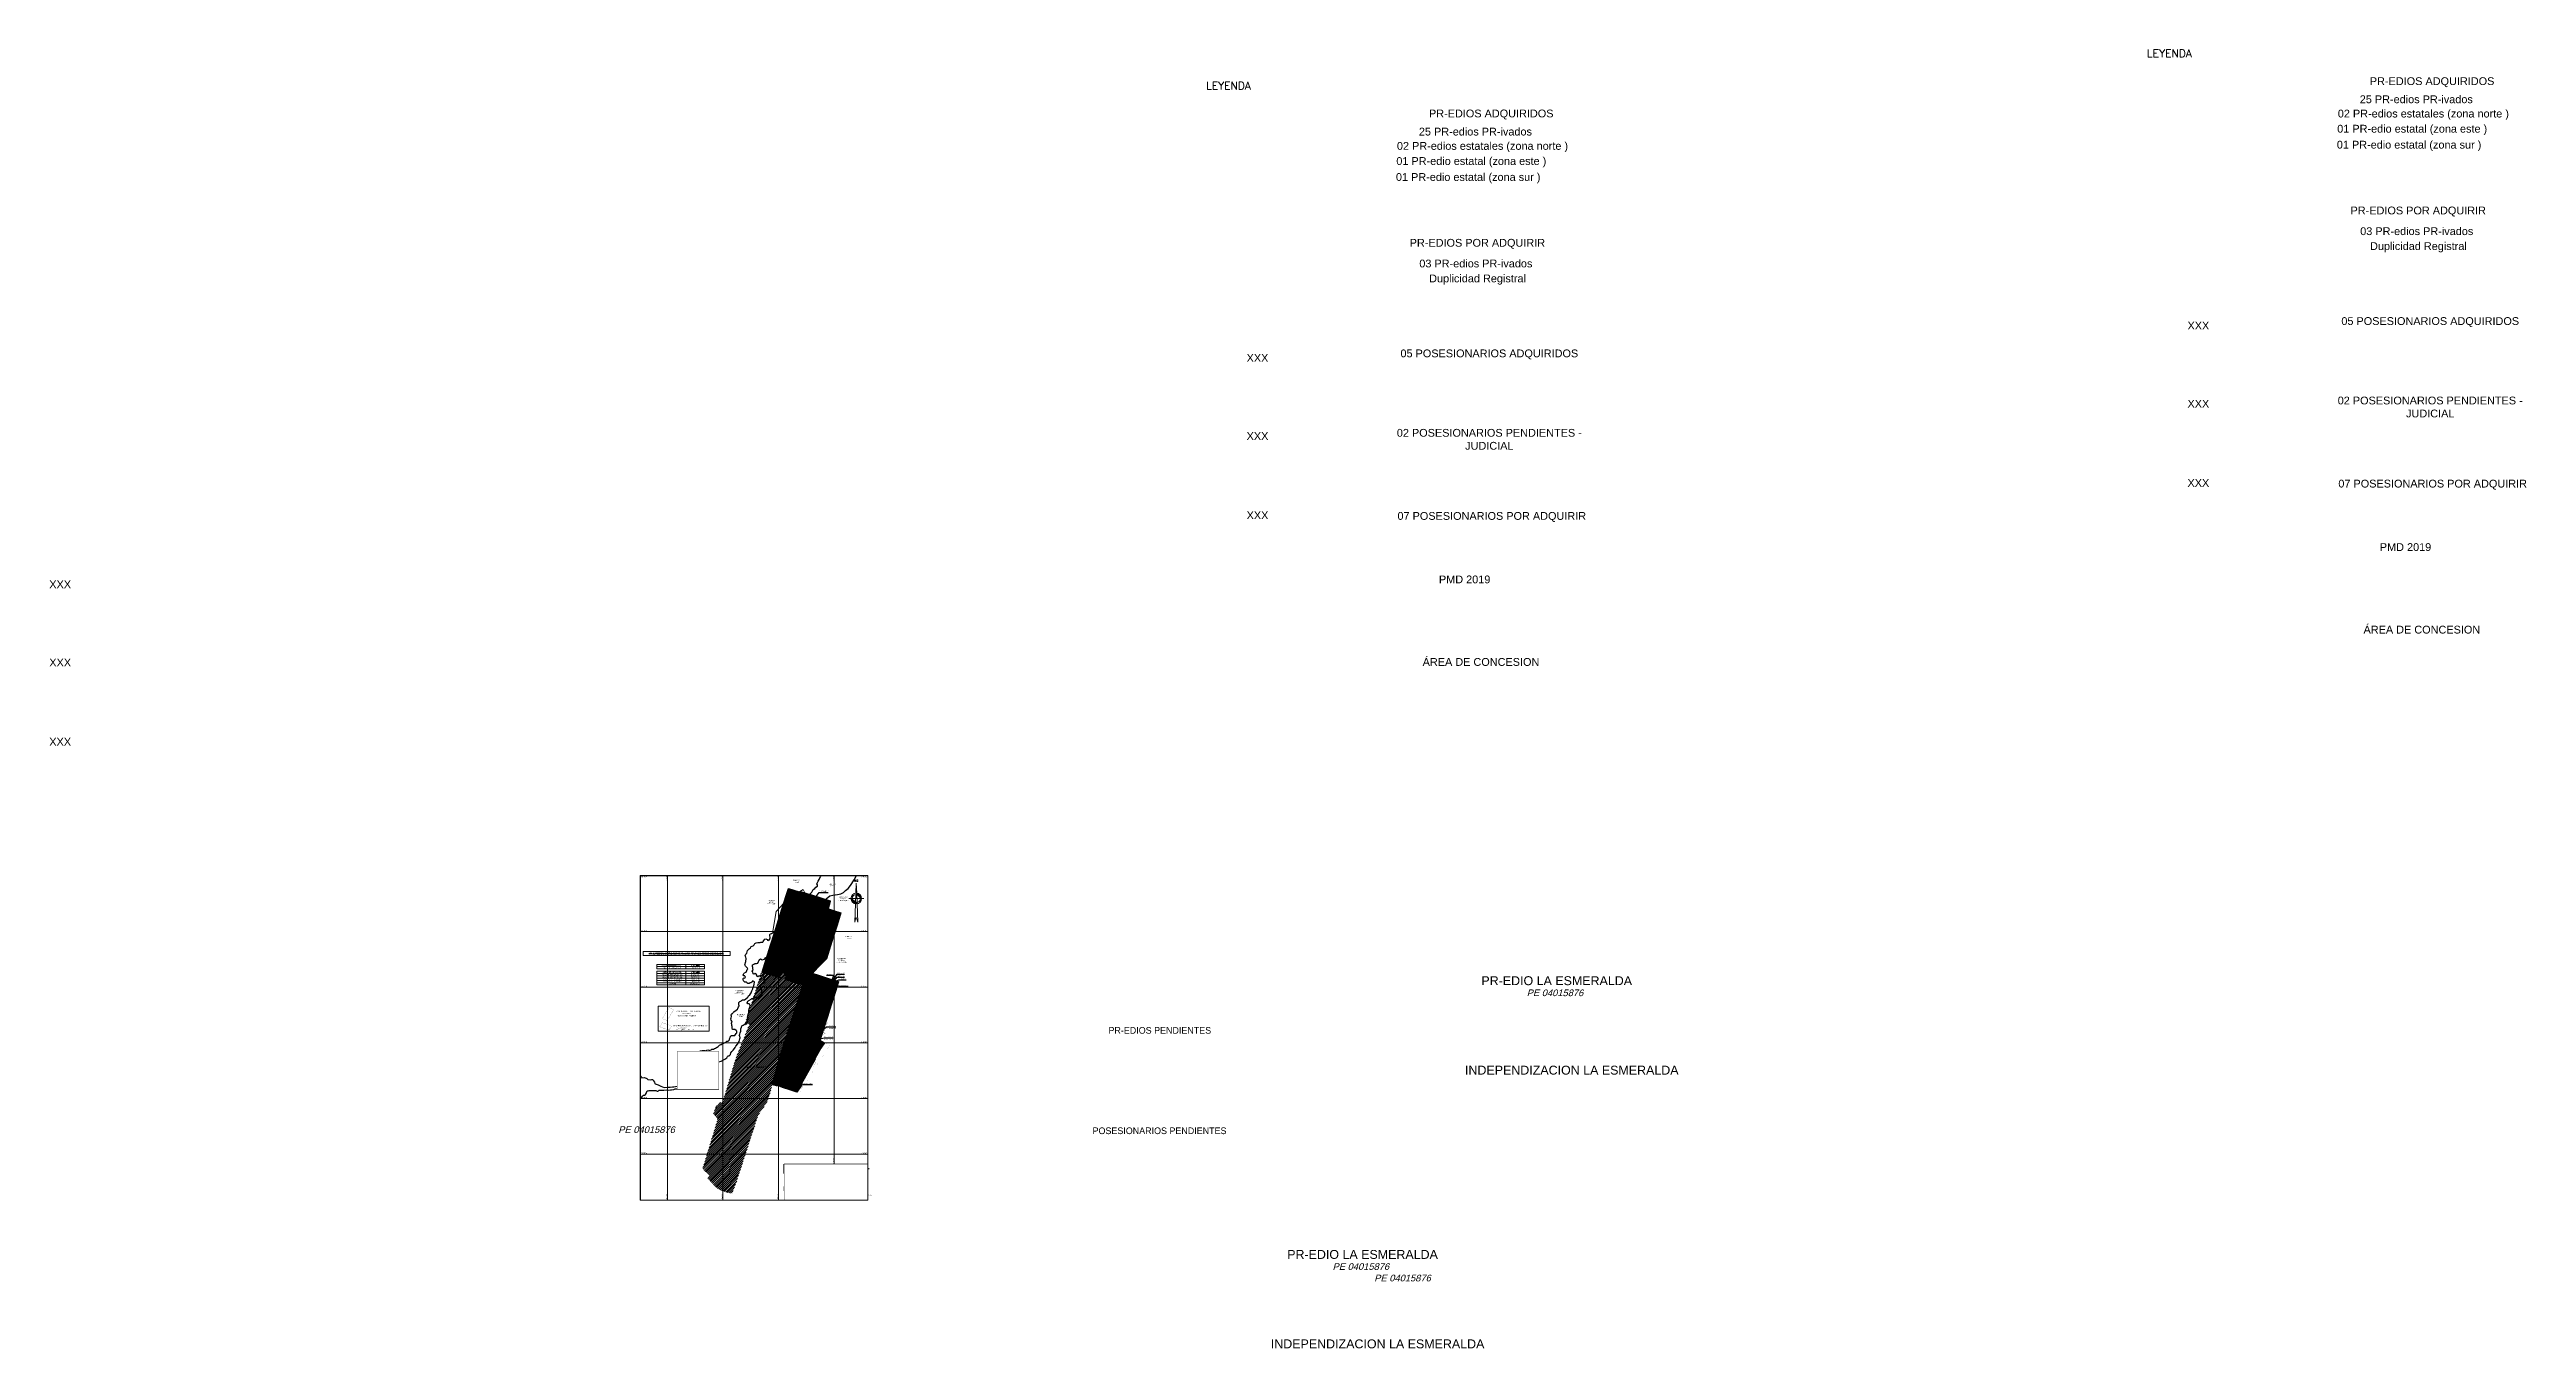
# Paper-space layout 'A2' of a CAD drawing. Header units: inches. Extents: x -1061 to 3391, y -267 to 2069.
# The model-space entities are those that its viewports show. They can reach past a viewport. Long polylines and large blocks are cut down to what shows.
import ezdxf
from ezdxf import colors
from ezdxf.entities.mleader import LeaderData, LeaderLine
from ezdxf.enums import TextEntityAlignment as Align
from ezdxf.math import Vec2, Vec3

# ---------------------------------------------------------------- set-up
doc = ezdxf.new("R2010")
doc.units = ezdxf.units.IN
doc.header["$MEASUREMENT"] = 0
doc.set_wipeout_variables(frame=1)
for name, pattern in [('CONTINUA', [0]), ('DASHDOT', [1, 0.5, -0.25, 0, -0.25]), ('HIDDEN2', [4.7625, 3.175, -1.5875]), ('PHANTOM2', [1.25, 0.625, -0.125, 0.125, -0.125, 0.125, -0.125])]:
    doc.linetypes.add(name, pattern=pattern)
doc.layers.get('0').update_dxf_attribs({"lineweight": 0})
for name, color, linetype, lineweight in [('ACHURADO', 234, 'CONTINUA', 0), ('CERRO LA VIRGEN', 32, 'Continuous', 0), ('COLINDANTES', 7, 'Continuous', 0), ('COORD', 7, 'Continuous', 0), ('ESCUDO', 1, 'Continuous', 0), ('GRILLA', 253, 'Continuous', 13), ('MEMBRETE', 7, 'Continuous', 0), ('NORTE', 7, 'Continuous', 0), ('PE 11536196', 192, 'Continuous', 0), ('PMD 2019', 6, 'Continuous', 0), ('PROPIEDAD MTC', 6, 'Continuous', 0), ('PROPIETARIOS', 7, 'Continuous', 0)]:
    doc.layers.add(name, color=color, linetype=linetype, lineweight=lineweight)
for name, color, linetype in [('ADQUIRIDO', 92, 'Continuous'), ('AFECTACION', 3, 'Continuous'), ('CONCESION WGS84', 4, 'Continuous'), ('ENTREGADO OPAT', 5, 'Continuous'), ('Faja Marginal Quebrada Leon 2019', 154, 'Continuous'), ('MEJORAS', 30, 'Continuous'), ('NO ADQUIRIDO', 2, 'Continuous'), ('PE 04015876', 34, 'Continuous'), ('PE 04016658', 144, 'Continuous'), ('PE 11427145', 192, 'Continuous'), ('PE 11444555', 192, 'Continuous'), ('Poligonos Ampliacion', 140, 'Continuous'), ('POSESION', 1, 'Continuous')]:
    doc.layers.add(name, color=color, linetype=linetype)
doc.styles.add('ARIAL', font='arial.ttf')
doc.styles.add('Legend', font='calibri.ttf')
doc.styles.add('MENBRETE1', font='arial.ttf')
doc.styles.add('NORTE', font='txt_____.ttf')
doc.styles.add('proinv', font='ARIALNB.TTF')
doc.styles.add('ROMANS', font='ROMANS')
doc.styles.add('ROMANT', font='romant.shx')
doc.styles.add('SANSSERIF', font='sanss___.ttf')
doc.styles.get("Standard").update_dxf_attribs({"font": 'arial.ttf'})
doc.styles.add('VERTICES', font='sanssb__.ttf')

# ---------------------------------------------------------------- blocks, each defined once
blk = doc.blocks.new('A$C4B5A5572')
at = {"lineweight": 0}
h = blk.add_hatch(color=255, dxfattribs=at)
h.dxf.hatch_style = 1
h.paths.add_polyline_path([(6.6, 4.1, -0.261813), (6.9, 6), (6.2, 6.8, -0.282823), (4.5, 6.8), (4.5, 4.1)])
h.paths.add_polyline_path([(5.8, 5.4), (5.7, 4.9), (5.7, 5.2)], flags=16)
h.paths.add_polyline_path([(6.1, 5.3), (6.5, 5.2), (5.8, 5.1), (6.4, 5.3), (6.2, 5.1)], flags=16)
h.paths.add_polyline_path([(6.2, 5.4), (6.6, 5.3), (5.9, 5.2), (6.6, 5.4), (6.3, 5.2)], flags=16)
h.paths.add_polyline_path([(5.4, 5.4), (5.5, 4.9), (5.3, 5.1)], flags=16)
h.paths.add_polyline_path([(5.3, 5.5), (5.2, 4.9), (5.2, 5.9), (5.3, 5), (5.1, 5.4)], flags=16)
h.paths.add_polyline_path([(4.8, 5.1), (5.4, 5.2), (5, 5), (4.9, 4.9)], flags=16)
h.paths.add_polyline_path([(5.4, 5.5), (5.3, 5.2), (5.4, 5.7)], flags=16)
h.paths.add_polyline_path([(4.5, 5.2), (5.2, 5.3), (4.8, 5.1), (4.7, 5.5), (5.2, 5.2)])
h.paths.add_polyline_path([(5.1, 5.5), (5.1, 5.7), (5.1, 5.2), (5, 5.4)], flags=16)
h.paths.add_polyline_path([(5.2, 5.8), (5.2, 5.9), (5.2, 5.8), (5.2, 5.8)], flags=16)
h.paths.add_polyline_path([(5.6, 5.9), (5.4, 5.5), (5.6, 6.1)], flags=16)
h.paths.add_polyline_path([(6.1, 6.1), (5.9, 5.6), (6, 6.3)], flags=16)
h.paths.add_polyline_path([(4.6, 5.3), (5.3, 5.4), (4.7, 5.2), (4.9, 5.4), (5, 5.3)], flags=16)
h.paths.add_polyline_path([(4.8, 5.6), (4.7, 5.9), (5.1, 5.6)], flags=16)
h.paths.add_polyline_path([(5.5, 6), (5.3, 5.7), (5.5, 6.2)], flags=16)
h.paths.add_polyline_path([(4.8, 6.1), (5.6, 5.9), (4.8, 6), (5.5, 6.1), (5.2, 5.9)], flags=16)
h.paths.add_polyline_path([(5.4, 6.2), (5.2, 5.8), (5.3, 6.4)], flags=16)
at = {"layer": 'ESCUDO', "lineweight": 0}
h = blk.add_hatch(color=42, dxfattribs=at)
h.dxf.hatch_style = 1
h.paths.add_polyline_path([(0.4, 7.7), (0.4, 7.7), (0.3, 7.7), (0.3, 7.7), (0.3, 7.6), (0.3, 7.6), (0.3, 7.6), (0.4, 7.6)])
h.paths.add_polyline_path([(0.3, 7.9), (0.3, 7.9), (0.2, 7.9), (0.2, 8), (0.1, 8), (0.1, 7.9), (0.1, 7.8), (0.1, 7.7), (0.2, 7.7), (0.3, 7.7), (0.3, 7.7)])
h.paths.add_polyline_path([(0.1, 8), (0, 8), (0, 7.9), (0.1, 7.9), (0.1, 8)])
h.paths.add_polyline_path([(1, 8.3), (1, 8.3), (1, 8.2), (1, 8.2), (1.1, 8.3)])
h.paths.add_polyline_path([(1.2, 8.2), (1.2, 8.2), (1.1, 8.3), (1.1, 8.3), (1, 8.2), (1, 8.1), (1, 8), (1.1, 8), (1.2, 8), (1.3, 8), (1.3, 8.2)])
h.paths.add_polyline_path([(1.4, 8), (1.3, 8), (1.3, 8), (1.2, 8), (1.2, 7.9), (1.3, 7.9), (1.3, 7.9), (1.4, 7.9)])
h = blk.add_hatch(color=1, dxfattribs=at)
h.dxf.hatch_style = 1
h.paths.add_polyline_path([(1.3, 7.9), (1.2, 7.9), (1, 6.9), (1.1, 7), (1.3, 7), (1.5, 7)])
h.paths.add_polyline_path([(1.4, 7.9), (1.3, 7.9), (1.5, 6.9), (1.8, 6.7), (2.1, 6.4), (2.7, 7)])
h.paths.add_polyline_path([(1.5, 6.5), (1.2, 6.6), (1, 6.5), (0.8, 6.4), (0.6, 5.6), (0.7, 5.7), (0.8, 5.7), (1, 5.7), (1.2, 5.8), (1.3, 5.7), (1.5, 5.7), (1.7, 5.6)], flags=17)
h.paths.add_polyline_path([(1.8, 6.1), (1.7, 6.1), (1.6, 6.1), (1.7, 5.6), (1.7, 5.4), (1.4, 5.5), (1.2, 5.5), (1, 5.6), (0.9, 5.5), (0.7, 5.5), (0.7, 5.4), (0.7, 5.4), (0.7, 5.3), (0.8, 5.3), (0.9, 5.2), (1.8, 4.9), (2.3, 4.7, 0.200865)])
h.paths.add_polyline_path([(1, 7.2), (0.4, 7.6), (0.3, 7.6), (0.3, 7.6), (0.3, 4.6), (0.5, 4.5), (0.7, 4.5), (0.8, 4.4), (0.8, 4.3), (0.9, 4.2), (1, 4.2), (1.1, 4), (1.2, 4), (1.4, 4), (1.6, 3.7), (1.7, 3.7), (1.9, 3.8), (2, 3.7, -0.014096), (2.1, 4.1, 0.05883), (2.2, 4.5), (1.7, 4.7), (0.8, 5), (0.7, 5.1), (0.6, 5.3), (0.5, 5.4)])
h.paths.add_polyline_path([(7.6, 7.9), (7.5, 7.9), (6.2, 7), (6.8, 6.4), (7.1, 6.7), (7.4, 6.9), (7.4, 7)])
h.paths.add_polyline_path([(7.7, 7.9), (7.6, 7.9), (7.4, 7), (7.6, 7), (7.8, 7), (7.9, 7)])
h.paths.add_polyline_path([(8.6, 7.6), (8.5, 7.6), (8.5, 7.6), (7.9, 7.2), (8.4, 5.4), (8.3, 5.3), (8.2, 5.2), (8.1, 5.1), (7.2, 4.7), (6.7, 4.5, 0.072123), (6.8, 4, -0.011978), (7, 3.7), (7.1, 3.8), (7.2, 3.7), (7.3, 3.7), (7.6, 4), (7.7, 4), (7.8, 4.1), (7.9, 4.2), (8, 4.2), (8.1, 4.3), (8.2, 4.4), (8.2, 4.5), (8.4, 4.5), (8.6, 4.6)])
h.paths.add_polyline_path([(8.1, 6.4), (7.9, 6.5), (7.7, 6.6), (7.4, 6.5), (7.3, 6.1), (7.2, 5.6), (7.4, 5.7), (7.6, 5.7), (7.8, 5.8), (7.9, 5.8), (8.1, 5.7), (8.2, 5.7), (8.3, 5.6)], flags=17)
h.paths.add_polyline_path([(8.1, 5.3), (8.2, 5.3), (8.2, 5.4), (8.2, 5.5), (8.2, 5.5), (8, 5.6), (7.9, 5.6), (7.7, 5.6), (7.5, 5.5), (7.2, 5.4), (7.2, 5.6), (7.3, 6.1), (7.2, 6.1), (7.1, 6.1, 0.206835), (6.6, 4.7), (7.1, 4.9), (8, 5.2)])
h = blk.add_hatch(color=255, dxfattribs=at)
h.dxf.hatch_style = 1
h.paths.add_polyline_path([(2, 3.7), (1.9, 3.8), (1.7, 3.7), (1.6, 3.7), (1.4, 4), (1.2, 4), (1.1, 4), (1, 4.2), (0.9, 4.2), (0.8, 4.3), (0.8, 4.4), (0.7, 4.5), (0.5, 4.5), (0.3, 4.6), (0.4, 2.5), (0.6, 2.3), (0.7, 2.2), (0.8, 2.1), (1.1, 2.2), (1.2, 2.1), (1.4, 2.1), (1.6, 2.1), (1.9, 2), (2, 1.9, -0.011439), (2, 2, -0.204269), (1.8, 3, -0.024826)])
h.paths.add_polyline_path([(8.6, 4.6), (8.4, 4.5), (8.2, 4.5), (8.2, 4.4), (8.1, 4.3), (8, 4.2), (7.9, 4.2), (7.8, 4.1), (7.7, 4), (7.6, 4), (7.3, 3.7), (7.2, 3.7), (7.1, 3.8), (7, 3.7, -0.027221), (7.2, 3, -0.204275), (6.9, 2, -0.009088), (6.9, 2), (7.1, 2), (7.3, 2.1), (7.5, 2.1), (7.7, 2.1), (7.9, 2.2), (8.1, 2.1), (8.2, 2.2), (8.3, 2.4), (8.6, 2.5)])
h.paths.add_polyline_path([(1.5, 7), (1.3, 7), (1.1, 7), (1, 6.9), (0.8, 6.4), (1, 6.5), (1.2, 6.6), (1.5, 6.5)])
h.paths.add_polyline_path([(1.8, 6.7), (1.5, 6.9), (1.6, 6.1), (1.7, 6.1), (1.8, 6.1), (2.1, 6.4)])
h.paths.add_polyline_path([(7.4, 6.5), (7.4, 6.9), (7.1, 6.7), (6.8, 6.4), (7.1, 6.1), (7.2, 6.1), (7.3, 6.1)])
h.paths.add_polyline_path([(7.9, 7), (7.8, 7), (7.6, 7), (7.4, 7), (7.4, 6.9), (7.4, 6.5), (7.7, 6.6), (7.9, 6.5), (8.1, 6.4)])
h = blk.add_hatch(color=1, dxfattribs=at)
h.dxf.hatch_style = 1
h.paths.add_polyline_path([(4.1, 1.2, 0.058828), (4, 1.3, -0.019183), (3.2, 1.3, -0.206051), (2, 1.9), (1.9, 2), (1.6, 2.1), (1.4, 2.1), (1.2, 2.1), (1.1, 2.2), (0.8, 2.1), (0.7, 2.2), (0.6, 2.3), (0.4, 2.5), (0.5, 1.8), (0.9, 1.3), (1.2, 1), (1.6, 0.8), (2, 0.7), (2.4, 0.6), (2.8, 0.6), (3.2, 0.6), (3.8, 0.8), (4, 0.8)])
h.paths.add_polyline_path([(8.1, 1.3), (8.4, 1.8), (8.6, 2.5), (8.3, 2.4), (8.2, 2.2), (8.1, 2.1), (7.9, 2.2), (7.7, 2.1), (7.5, 2.1), (7.3, 2.1), (7.1, 2), (6.9, 2, -0.208503), (5.7, 1.3, -0.019183), (4.9, 1.3, 0.061319), (4.8, 1.2), (5, 0.8), (5.2, 0.8), (5.7, 0.6), (6.1, 0.6), (6.6, 0.6), (6.9, 0.7), (7.3, 0.8), (7.7, 1)])
h.paths.add_polyline_path([(4.4, 1.1, 0.119525), (4.1, 1.2), (4, 0.8), (4.3, 0.9)])
h.paths.add_polyline_path([(4.5, 1, 0.067095), (4.4, 1.1), (4.3, 0.9), (4.5, 0.9)])
h.paths.add_polyline_path([(4.6, 1.1, 0.066995), (4.5, 1), (4.5, 0.9), (4.6, 0.9)])
h.paths.add_polyline_path([(4.8, 1.2, 0.120938), (4.6, 1.1), (4.6, 0.9), (5, 0.8)])
h.paths.add_polyline_path([(5, 0.7), (5, 0.8), (4.6, 0.9), (4.5, 0.7), (4.5, 0.6), (5, 0.6)])
h.paths.add_polyline_path([(5, 0.6), (4.5, 0.6), (4.5, 0.6), (4.5, 0.5), (4.6, 0.4), (5.1, 0.5), (5, 0.5)])
h.paths.add_polyline_path([(5.1, 0.5), (4.6, 0.4), (4.6, 0.3), (5, 0.3), (5.1, 0.3), (5.1, 0.4)])
h.paths.add_polyline_path([(5, 0.3), (4.6, 0.3), (4.5, 0.3), (4.6, 0.1), (4.7, 0), (5.1, 0)])
h.paths.add_polyline_path([(4.4, 0.3), (4.4, 0.3), (4, 0.3), (3.9, 0), (4.2, 0), (4.4, 0.1)])
h.paths.add_polyline_path([(4.3, 0.4), (3.9, 0.5), (3.8, 0.4), (3.8, 0.3), (4, 0.3), (4.4, 0.3)])
h.paths.add_polyline_path([(4.4, 0.6), (4.4, 0.6), (4, 0.6), (4, 0.5), (3.9, 0.5), (4.3, 0.4), (4.4, 0.5)])
h.paths.add_polyline_path([(4.3, 0.9), (4, 0.8), (4, 0.7), (4, 0.6), (4.4, 0.6), (4.4, 0.7)])
h = blk.add_hatch(color=41, dxfattribs=at)
h.dxf.hatch_style = 1
h.paths.add_polyline_path([(7.1, 6.1), (6.8, 6.4), (6.2, 7, -0.347117), (4.5, 7, -0.347117), (2.7, 7), (1.8, 6.1, -0.283803), (2.1, 4.1, 0.038936), (1.8, 3, 0.204269), (2, 2, 0.218004), (3.2, 1.3, 0.019183), (4, 1.3, -0.249721), (4.5, 1, -0.254517), (4.9, 1.3, 0.019183), (5.7, 1.3, 0.218004), (6.9, 2, 0.204275), (7.2, 3, 0.039211), (6.8, 4, -0.305054)])
h.paths.add_polyline_path([(2, 6), (2.7, 6.8, 0.197528), (3.9, 6.6), (3.9, 6.6), (3.9, 6.6), (3.9, 6.6, 0.076236), (4.4, 6.8), (4.4, 4.1), (2.3, 4.1, 0.261813)], flags=16)
h.paths.add_polyline_path([(6.7, 3.9, -0.041424), (7, 3, -0.203508), (6.8, 2.1, -0.217811), (5.7, 1.5, -0.019119), (4.9, 1.4, 0.264423), (4.5, 1.2, 0.264423), (4, 1.4, -0.019119), (3.3, 1.5, -0.217811), (2.1, 2.1, -0.203508), (1.9, 3, -0.041822), (2.2, 3.9)], flags=16)
h.paths.add_polyline_path([(3.2, 3.5), (3.3, 3.5), (3.3, 3.5), (3.4, 3.6), (3.4, 3.6), (3.5, 3.7), (3.6, 3.7), (3.6, 3.7), (3.7, 3.7), (3.7, 3.7), (3.7, 3.7), (3.7, 3.7), (3.8, 3.7), (3.8, 3.8), (3.9, 3.8), (4, 3.8), (4, 3.7), (4.1, 3.7), (4.1, 3.7), (4.1, 3.7), (4.1, 3.7), (4.2, 3.7), (4.3, 3.7), (4.3, 3.7), (4.4, 3.7), (4.4, 3.7), (4.5, 3.6), (4.5, 3.7), (4.5, 3.7), (4.6, 3.7), (4.6, 3.7), (4.7, 3.6), (4.7, 3.6), (4.8, 3.6), (4.8, 3.5), (4.8, 3.5), (4.8, 3.5), (4.9, 3.5), (4.9, 3.5), (4.9, 3.5), (5, 3.5), (5, 3.4), (5, 3.4), (5, 3.4), (5.1, 3.4), (5.1, 3.4), (5.1, 3.4), (5.2, 3.3), (5.2, 3.3), (5.2, 3.2), (5.2, 3.2), (5.3, 3.2), (5.3, 3.1), (5.4, 3.1), (5.4, 3.1), (5.4, 3), (5.4, 3), (5.4, 3), (5.4, 3), (5.5, 3), (5.5, 3), (5.5, 2.9), (5.6, 2.9), (5.6, 2.9), (5.6, 2.9), (5.7, 2.9), (5.7, 2.8), (5.7, 2.8), (5.8, 2.8), (5.8, 2.8), (5.8, 2.8), (5.9, 2.8), (5.9, 2.8), (5.9, 2.8), (5.9, 2.8), (5.9, 2.8), (6, 2.8), (6, 2.8), (6, 2.8), (6, 2.8), (6.1, 2.8), (6.1, 2.8), (6.1, 2.8), (6.1, 2.9), (6.1, 2.9), (6.2, 2.9), (6.2, 2.9), (6.3, 2.9), (6.3, 2.9), (6.3, 3), (6.3, 3), (6.3, 3), (6.3, 3), (6.3, 3.1), (6.3, 3.1), (6.3, 3.1), (6.3, 3.1), (6.3, 3.1), (6.3, 3.2), (6.3, 3.2), (6.3, 3.2), (6.3, 3.2), (6.3, 3.3), (6.3, 3.3), (6.3, 3.3), (6.2, 3.3), (6.2, 3.4), (6.2, 3.4), (6.2, 3.4), (6.2, 3.4), (6.2, 3.4), (6.2, 3.5), (6.2, 3.5), (6.1, 3.5), (6.1, 3.5), (6.1, 3.5), (6.1, 3.5), (6.1, 3.5), (6, 3.5), (6, 3.5), (6, 3.5), (6, 3.5), (5.9, 3.5), (5.9, 3.5), (5.9, 3.5), (5.9, 3.4), (5.9, 3.4), (5.8, 3.4), (5.8, 3.4), (5.8, 3.4), (5.8, 3.3), (5.8, 3.3), (5.8, 3.3), (5.8, 3.3), (5.8, 3.3), (5.8, 3.3), (5.9, 3.3), (5.9, 3.2), (5.9, 3.2), (5.9, 3.2), (5.9, 3.2), (5.9, 3.2), (5.9, 3.1), (5.8, 3.1), (5.8, 3.1), (5.8, 3.2), (5.7, 3.2), (5.7, 3.2), (5.7, 3.2), (5.7, 3.2), (5.7, 3.3), (5.7, 3.3), (5.6, 3.3), (5.6, 3.3), (5.7, 3.3), (5.7, 3.4), (5.7, 3.4), (5.7, 3.4), (5.7, 3.4), (5.7, 3.4), (5.7, 3.5), (5.7, 3.5), (5.7, 3.5), (5.7, 3.5), (5.7, 3.5), (5.8, 3.5), (5.8, 3.6), (5.8, 3.6), (5.8, 3.6), (5.8, 3.6), (5.8, 3.6), (5.9, 3.6), (5.9, 3.6), (5.9, 3.6), (5.9, 3.6), (6, 3.6), (6, 3.6), (6, 3.7), (6, 3.7), (6.1, 3.7), (6.1, 3.7), (6.1, 3.6), (6.1, 3.6), (6.2, 3.6), (6.2, 3.6), (6.2, 3.6), (6.2, 3.6), (6.3, 3.6), (6.3, 3.6), (6.3, 3.6), (6.3, 3.6), (6.3, 3.6), (6.3, 3.5), (6.4, 3.5), (6.4, 3.5), (6.4, 3.5), (6.4, 3.5), (6.4, 3.5), (6.4, 3.4), (6.5, 3.4), (6.5, 3.4), (6.5, 3.4), (6.5, 3.4), (6.5, 3.3), (6.5, 3.3), (6.5, 3.3), (6.5, 3.3), (6.5, 3.3), (6.5, 3.2), (6.5, 3.2), (6.5, 3.2), (6.5, 3.2), (6.6, 3.1), (6.6, 3.1), (6.6, 3.1), (6.5, 3.1), (6.6, 3), (6.6, 3), (6.6, 3), (6.6, 2.9), (6.6, 2.9), (6.6, 2.9), (6.6, 2.9), (6.6, 2.8), (6.6, 2.7), (6.5, 2.7), (6.5, 2.6), (6.5, 2.6), (6.4, 2.5), (6.4, 2.5), (6.4, 2.5), (6.4, 2.5), (6.3, 2.5), (6.3, 2.4), (6.3, 2.4), (6.2, 2.4), (6.2, 2.4), (6.1, 2.4), (6.1, 2.4), (6.1, 2.3), (6, 2.3), (6, 2.3), (5.9, 2.3), (5.9, 2.3), (5.9, 2.3), (5.9, 2.3), (5.8, 2.2), (5.8, 2.2), (5.7, 2.2), (5.7, 2.2), (5.6, 2.3), (5.6, 2.2), (5.5, 2.2), (5.4, 2.2), (5.4, 2.2), (5.4, 2.2), (5.3, 2.3), (5.3, 2.3), (5.3, 2.3), (5.2, 2.3), (5.1, 2.3), (5.1, 2.3), (5.1, 2.3), (5.1, 2.3), (5.1, 2.4), (5.1, 2.4), (5, 2.3), (4.9, 2.4), (4.8, 2.4), (4.8, 2.4), (4.8, 2.4), (4.7, 2.4), (4.7, 2.4), (4.6, 2.4), (4.6, 2.4), (4.5, 2.4), (4.5, 2.4), (4.5, 2.4), (4.4, 2.4), (4.4, 2.4), (4.4, 2.5), (4.3, 2.5), (4.3, 2.5), (4.3, 2.5), (4.2, 2.5), (4.2, 2.5), (4.2, 2.5), (4.2, 2.5), (4.1, 2.5), (4.1, 2.5), (4.2, 2.5), (4.3, 2.4), (4.3, 2.3), (4.4, 2.2), (4.4, 2.1), (4.3, 2), (4.2, 2), (4.2, 2, -0.118524), (4.2, 2, -0.400525), (4.1, 1.8, -0.407671), (4.1, 1.7, -2.166606), (3.9, 1.7, -0.546851), (4, 1.9, -0.154804), (4, 2, -0.161257), (4, 2, 0.235592), (3.9, 2.1, -0.289354), (3.8, 1.9, -2.721211), (3.7, 2, -0.125516), (3.7, 2, 0.260883), (3.6, 2.1, -0.37088), (3.5, 1.9, -0.654001), (3.5, 1.7, -0.930171), (3.3, 1.7, -0.079098), (3.3, 1.8, -0.468729), (3.1, 1.8, -1.242984), (2.9, 1.8, -0.197245), (2.9, 1.9, -1.167771), (2.7, 2.1, -1.011913), (2.7, 2.3, -0.97242), (2.6, 2.5), (2.6, 2.5), (2.5, 2.6), (2.5, 2.7), (2.5, 2.7), (2.5, 2.8), (2.5, 2.9), (2.5, 2.9), (2.6, 3), (2.7, 3.1), (2.9, 3.1), (2.9, 3.2), (2.9, 3.3), (3, 3.3), (3.1, 3.3), (3.1, 3.3), (3.1, 3.4), (3.1, 3.4), (3.1, 3.5)], flags=0)
h.paths.add_polyline_path([(4, 6.3), (4, 6.3), (4, 6.3), (4, 6.3)], flags=0)
h.paths.add_polyline_path([(4.5, 6.8, 0.282823), (6.2, 6.8), (6.9, 6, 0.261813), (6.6, 4.1), (4.5, 4.1)], flags=16)
h.paths.add_polyline_path([(4.8, 5.3), (4.8, 5.4), (4.9, 5.4), (4.9, 5.4), (5, 5.3), (4.9, 5.3), (4.9, 5.3)], flags=0)
h.paths.add_polyline_path([(4.8, 5.2), (4.8, 5.2), (4.9, 5.2), (5, 5.2), (5.1, 5.2), (5, 5.2), (4.9, 5.2), (4.8, 5.2)], flags=0)
h.paths.add_polyline_path([(5.3, 5.4), (5.3, 5.3), (5.3, 5.2), (5.3, 5.1), (5.2, 5.3), (5.2, 5.4), (5.2, 5.4), (5.3, 5.5), (5.3, 5.5)], flags=0)
h.paths.add_polyline_path([(4.8, 5.6), (4.9, 5.5), (4.9, 5.5), (4.9, 5.4), (4.9, 5.4), (4.8, 5.5), (4.7, 5.6), (4.7, 5.7), (4.7, 5.7)], flags=0)
h.paths.add_polyline_path([(4.8, 5), (4.9, 5), (5, 5.1), (5, 5.1), (5.1, 5.1), (5.2, 5.1), (5.1, 5.1), (5, 5), (5, 5), (4.9, 5)], flags=0)
h.paths.add_polyline_path([(4.8, 5.8), (4.9, 5.8), (5, 5.7), (5, 5.7), (5.1, 5.6), (5, 5.6), (4.9, 5.7), (4.8, 5.8)], flags=0)
h.paths.add_polyline_path([(3, 2.4, -0.025448), (3, 2.4, -0.05061), (3, 2.4, -0.637339), (3.2, 2.3, -0.137699), (3.2, 2.3, -0.121806), (3.2, 2.2, -0.188023), (3.3, 2.2, -0.106215), (3.3, 2.2, -0.022696), (3.3, 2.2, -1), (3.6, 2.2, -0.955615), (3.3, 2.2, 0.106215), (3.3, 2.2, -0.180183), (3.3, 2.1, -1), (3.1, 2.1, -0.448102), (3.2, 2.2, 0.121806), (3.2, 2.3, -0.313537), (3, 2.2, -5.158717), (3, 2.3, -0.15447), (2.9, 2.3, -0.126298), (2.9, 2.4, -0.782466), (2.7, 2.4, -1)], flags=0)
h.paths.add_polyline_path([(5, 5), (5.1, 5), (5.1, 5), (5.2, 5), (5.3, 5), (5.3, 5), (5.3, 5), (5.2, 4.9), (5.1, 4.9), (5, 4.9)], flags=0)
h.paths.add_polyline_path([(5, 5.4), (5.1, 5.5), (5.1, 5.6), (5.1, 5.5), (5.1, 5.4), (5.1, 5.3), (5, 5.4)], flags=0)
h.paths.add_polyline_path([(4.9, 5.9), (4.9, 6.1), (4.9, 6.1), (5, 5.9), (5.1, 5.8), (5.1, 5.7), (5, 5.8), (5, 5.8)], flags=0)
h.paths.add_polyline_path([(4.8, 6.2), (4.9, 6.2), (5, 6.2), (5, 6.2), (5.1, 6.2), (5.2, 6.1), (5.1, 6.2), (5.1, 6.3), (5.2, 6.5), (5.2, 6.4), (5.2, 6.3), (5.2, 6.2), (5.2, 6.1), (5.1, 6.1), (5, 6.1), (4.9, 6.1), (4.9, 6.2)], flags=0)
h.paths.add_polyline_path([(5.1, 4.8), (5.2, 4.8), (5.2, 4.9), (5.3, 4.9), (5.3, 4.9), (5.4, 4.9), (5.5, 4.9), (5.4, 4.9), (5.3, 4.8), (5.3, 4.8), (5.2, 4.8), (5.1, 4.8)], flags=0)
h.paths.add_polyline_path([(5, 6), (5.2, 6), (5.2, 6), (5.3, 6), (5.2, 6), (5.1, 6), (5.1, 6)], flags=0)
h.paths.add_polyline_path([(5.2, 5.6), (5.1, 5.7), (5.2, 5.8), (5.1, 5.8), (5.2, 5.8), (5.2, 5.8), (5.2, 5.8), (5.2, 5.9), (5.1, 5.9), (5.2, 5.9), (5.3, 5.9), (5.4, 5.9), (5.3, 5.8), (5.2, 5.8), (5.2, 5.8), (5.2, 5.8), (5.3, 5.8), (5.3, 5.8), (5.3, 5.8), (5.4, 5.8), (5.4, 5.7), (5.4, 5.7), (5.3, 5.7), (5.3, 5.6), (5.3, 5.5), (5.3, 5.6), (5.3, 5.7), (5.2, 5.7), (5.2, 5.7)], flags=0)
h.paths.add_polyline_path([(5.4, 5.2), (5.4, 5.3), (5.4, 5.2), (5.4, 5.1), (5.4, 5), (5.4, 5.1)], flags=0)
h.paths.add_polyline_path([(5.4, 5.4), (5.4, 5.5), (5.4, 5.5), (5.4, 5.6), (5.4, 5.6), (5.4, 5.6), (5.4, 5.5), (5.4, 5.4), (5.4, 5.4), (5.4, 5.4)], flags=0)
h.paths.add_polyline_path([(5.3, 6.1), (5.3, 6.2), (5.3, 6.2), (5.3, 6.3), (5.3, 6.3), (5.4, 6.3), (5.4, 6.2), (5.4, 6.1), (5.3, 6), (5.3, 6.1)], flags=0)
h.paths.add_polyline_path([(5.4, 5.9), (5.4, 6), (5.4, 6), (5.4, 6.1), (5.5, 6.1), (5.5, 6.1), (5.5, 6.1), (5.5, 6), (5.4, 5.9), (5.4, 5.9)], flags=0)
h.paths.add_polyline_path([(5.5, 5.8), (5.5, 5.9), (5.5, 5.9), (5.5, 5.9), (5.6, 6), (5.6, 5.9), (5.6, 5.8), (5.5, 5.8), (5.5, 5.7), (5.5, 5.8)], flags=0)
h.paths.add_polyline_path([(5.6, 5.6), (5.6, 5.7), (5.6, 5.7), (5.6, 5.8), (5.6, 5.8), (5.7, 5.7), (5.7, 5.7), (5.7, 5.6), (5.6, 5.5), (5.6, 5.6)], flags=0)
h.paths.add_polyline_path([(5.7, 4.9), (5.8, 4.9), (5.9, 4.9), (6, 4.8), (5.9, 4.8), (5.9, 4.8), (5.7, 4.8), (5.7, 4.8)], flags=0)
h.paths.add_polyline_path([(5.7, 5.1), (5.7, 5.2), (5.8, 5.3), (5.8, 5.2), (5.8, 5.1), (5.7, 5.1)], flags=0)
h.paths.add_polyline_path([(5.7, 5.4), (5.8, 5.5), (5.8, 5.5), (5.9, 5.5), (5.9, 5.5), (6, 5.5), (6, 5.5), (6, 5.4), (5.9, 5.4), (5.8, 5.4)], flags=0)
h.paths.add_polyline_path([(5.8, 5), (5.9, 5), (6, 5), (6.1, 5), (6, 4.9), (6, 4.9), (5.9, 5), (5.8, 5)], flags=0)
h.paths.add_polyline_path([(5.7, 5.7), (5.7, 5.8), (5.7, 5.8), (5.8, 5.9), (5.8, 5.9), (5.8, 5.9), (5.8, 5.8), (5.8, 5.7), (5.8, 5.6), (5.8, 5.7)], flags=0)
h.paths.add_polyline_path([(5.7, 6.2), (5.7, 6.3), (5.7, 6.3), (5.6, 6.4), (5.6, 6.4), (5.7, 6.4), (5.7, 6.3), (5.7, 6.2), (5.8, 6.2), (5.8, 6.2), (5.8, 6.2), (5.8, 6.3), (5.8, 6.3), (5.9, 6.4), (5.9, 6.4), (6, 6.4), (6, 6.3), (5.9, 6.3), (5.9, 6.2), (5.8, 6.2), (5.8, 6.2), (5.9, 6), (5.9, 6.1), (6, 6), (6, 5.9), (6, 5.9), (6, 5.8), (5.9, 5.8), (5.9, 5.8), (5.9, 5.9), (5.9, 6), (5.9, 6), (5.8, 6.2), (5.8, 6.2), (5.7, 6.1)], flags=0)
h.paths.add_polyline_path([(5.8, 5.6), (5.9, 5.6), (5.9, 5.7), (6, 5.7), (6.1, 5.7), (6.1, 5.7), (6.2, 5.6), (6.2, 5.6), (6.2, 5.6), (6.2, 5.5), (6.2, 5.4), (6.1, 5.3), (6.1, 5.5), (6.1, 5.5), (6.1, 5.6), (6.1, 5.6), (6.1, 5.6), (6, 5.6), (5.9, 5.6)], flags=0)
h.paths.add_polyline_path([(5.9, 5.1), (5.9, 5.3), (6, 5.4), (6, 5.5), (6, 5.4), (6, 5.2)], flags=0)
h.paths.add_polyline_path([(3.8, 1.6, -1), (3.5, 1.6, -1)], flags=0)
h.paths.add_polyline_path([(6, 5.1), (6.1, 5.1), (6.2, 5.1), (6.3, 5), (6.2, 5), (6.1, 5), (6, 5.1), (6, 5.1)], flags=0)
h.paths.add_polyline_path([(4.6, 2, -0.388384), (4.5, 1.8, -0.465192), (4.3, 1.7, -4.489991), (4.2, 1.7, -0.600725), (4.3, 1.9, -0.039679), (4.3, 2, -1)], flags=0)
h.paths.add_polyline_path([(6, 5.7), (6, 5.8), (6.1, 5.8), (6.1, 5.8), (6.2, 5.8), (6.3, 5.8), (6.4, 5.8), (6.2, 5.7), (6.1, 5.7), (6.1, 5.7)], flags=0)
h.paths.add_polyline_path([(6, 6), (6, 6.1), (6, 6.1), (6, 6.2), (6, 6.2), (6.1, 6.1), (6.1, 6.1), (6.1, 6), (6, 5.9), (6, 5.9)], flags=0)
h.paths.add_polyline_path([(6.1, 5.2), (6.1, 5.2), (6.2, 5.2), (6.3, 5.2), (6.3, 5.2), (6.2, 5.2), (6.1, 5.2)], flags=0)
h.paths.add_polyline_path([(6.1, 5.9), (6.2, 5.9), (6.2, 6), (6.3, 6), (6.4, 6), (6.4, 6), (6.5, 6), (6.4, 5.9), (6.3, 5.9), (6.2, 5.9)], flags=0)
h.paths.add_polyline_path([(4.8, 2, -0.401927), (4.7, 1.8, -0.111649), (4.8, 1.8, -5.400954), (4.7, 1.7, -0.267321), (4.6, 1.6, -2.802258), (4.5, 1.7, -0.470875), (4.6, 1.9, -0.172441), (4.6, 2, -1)], flags=0)
h.paths.add_polyline_path([(6.2, 5.3), (6.3, 5.4), (6.3, 5.4), (6.5, 5.4), (6.4, 5.3), (6.3, 5.3), (6.2, 5.3)], flags=0)
h.paths.add_polyline_path([(6.2, 6), (6.2, 6.1), (6.1, 6.1), (6.2, 6.2), (6.2, 6.3), (6.3, 6.3), (6.3, 6.4), (6.3, 6.2), (6.3, 6.2), (6.2, 6.1)], flags=0)
h.paths.add_polyline_path([(6.3, 5.4), (6.3, 5.5), (6.3, 5.5), (6.4, 5.6), (6.5, 5.7), (6.5, 5.6), (6.5, 5.6), (6.4, 5.5), (6.3, 5.4)], flags=0)
h.paths.add_polyline_path([(5.2, 1.9, -0.081906), (5.2, 1.9, -0.232808), (5.2, 1.8, -0.411425), (5.4, 1.8, -0.861288), (5.7, 1.8, -0.603675), (5.5, 1.7, -0.632198), (5.2, 1.7, -0.867069), (5, 1.8, -0.394766), (4.9, 1.9, -1)], flags=0)
h.paths.add_polyline_path([(1.5, 5.7), (1.3, 5.7), (1.2, 5.8), (1, 5.7), (0.8, 5.7), (0.7, 5.7), (0.6, 5.6), (0.5, 5.4), (0.6, 5.3), (0.7, 5.1), (0.8, 5), (1.7, 4.7), (2.2, 4.5, 0.019545), (2.3, 4.7), (1.8, 4.9), (0.9, 5.2), (0.8, 5.3), (0.7, 5.3), (0.7, 5.4), (0.7, 5.4), (0.7, 5.5), (0.9, 5.5), (1, 5.6), (1.2, 5.5), (1.4, 5.5), (1.7, 5.4), (1.7, 5.6)])
h.paths.add_polyline_path([(8.3, 5.6), (8.2, 5.7), (8.1, 5.7), (7.9, 5.8), (7.8, 5.8), (7.6, 5.7), (7.4, 5.7), (7.2, 5.6), (7.2, 5.4), (7.5, 5.5), (7.7, 5.6), (7.9, 5.6), (8, 5.6), (8.2, 5.5), (8.2, 5.5), (8.2, 5.4), (8.2, 5.3), (8.1, 5.3), (8, 5.2), (7.1, 4.9), (6.6, 4.7, 0.020132), (6.7, 4.5), (7.2, 4.7), (8.1, 5.1), (8.2, 5.2), (8.3, 5.3), (8.4, 5.4)])
h = blk.add_hatch(color=1, dxfattribs=at)
h.dxf.hatch_style = 1
h.paths.add_polyline_path([(6.8, 2.1, 0.203508), (7, 3, 0.041424), (6.7, 3.9), (2.2, 3.9, 0.041822), (1.9, 3, 0.203508), (2.1, 2.1, 0.217811), (3.3, 1.5, 0.019119), (4, 1.4, -0.264423), (4.5, 1.2, -0.264423), (4.9, 1.4, 0.019119), (5.7, 1.5, 0.217811)])
h.paths.add_polyline_path([(4.6, 1.6, -3.064115), (4.5, 1.7, -0.470875), (4.6, 1.9, -2.372234), (4.8, 1.8, -0.989824)], flags=16)
h = blk.add_hatch(color=130, dxfattribs=at)
h.dxf.hatch_style = 1
h.paths.add_polyline_path([(3.8, 6.1), (3.8, 6.2), (3.8, 6.3), (3.9, 6.4), (3.9, 6.5), (3.9, 6.6, -0.197528), (2.7, 6.8), (2, 6, -0.242075), (2.3, 4.2), (2.5, 4.2), (2.7, 4.3), (2.7, 4.3), (2.6, 4.4), (2.6, 4.5), (2.6, 4.7), (2.6, 4.9), (2.7, 5.1), (2.8, 5.2), (2.7, 5.2), (2.7, 5.4), (2.7, 5.3), (2.7, 5.3), (2.6, 5.3), (2.6, 5.3), (2.6, 5.6), (2.6, 5.6), (2.7, 5.7), (2.8, 5.6), (2.9, 5.7), (3.3, 5.7), (3.6, 5.7), (3.7, 5.6), (3.8, 5.5), (3.9, 5.6), (3.9, 5.9)])
h.paths.add_polyline_path([(3.5, 4.9), (3.5, 4.9), (3.5, 5.1), (3.4, 5.1), (3.2, 5.1), (3.1, 5.2), (3.1, 5), (3, 4.9), (2.9, 4.8), (2.9, 4.6), (3, 4.4), (3.1, 4.3), (3.2, 4.3), (3.5, 4.3), (3.4, 4.4), (3.5, 4.6), (3.5, 4.7)], flags=17)
h.paths.add_polyline_path([(2.8, 4.7), (2.8, 4.8), (2.8, 4.8), (2.7, 4.7), (2.7, 4.7), (2.7, 4.4), (2.8, 4.3), (3, 4.3), (2.9, 4.4)], flags=17)
h.paths.add_polyline_path([(4.4, 6.8, -0.076236), (3.9, 6.6), (3.9, 6.5), (4, 6.6), (4, 6.6), (4, 6.5), (4, 6.4), (4, 6.3), (4.1, 6.3), (4.2, 6.3), (4.2, 6.2), (4.2, 6.1), (4.1, 6.1), (4, 6.1), (4, 6.1), (4, 6), (4.1, 5.7), (4.1, 5.5), (4.1, 5.3), (3.9, 5.2), (3.9, 5.1), (3.8, 5), (3.7, 4.7), (3.7, 4.5), (3.8, 4.4), (3.9, 4.3), (3.8, 4.3), (4.4, 4.2)])
h = blk.add_hatch(color=253, dxfattribs=at)
h.dxf.hatch_style = 1
h.paths.add_polyline_path([(4.4, 4.2), (3.8, 4.3), (3.7, 4.3), (3.6, 4.4), (3.6, 4.4), (3.6, 4.4), (3.7, 4.2), (3.7, 4.2), (3.6, 4.2), (3.5, 4.3), (3.2, 4.3), (3.2, 4.3), (3.2, 4.2), (3.1, 4.2), (3, 4.3), (2.8, 4.3), (2.9, 4.3), (2.9, 4.2), (2.9, 4.2), (2.8, 4.2), (2.7, 4.3), (2.5, 4.2), (2.3, 4.2), (2.3, 4.1), (4.4, 4.1)])
h = blk.add_hatch(color=40, dxfattribs=at)
h.dxf.hatch_style = 1
h.paths.add_polyline_path([(3.3, 2.9), (3.2, 3), (3.1, 3), (3, 3.1), (2.9, 3.1), (2.7, 3.1), (2.6, 3), (2.5, 2.9), (2.5, 2.9), (2.5, 2.8), (2.5, 2.7), (2.5, 2.7), (2.5, 2.6), (2.6, 2.5), (2.6, 2.5), (2.6, 2.6), (2.6, 2.7), (2.7, 2.8), (2.7, 2.8), (2.8, 2.8), (2.9, 2.8), (3, 2.7), (3.3, 2.5), (3.4, 2.4), (3.6, 2.4), (3.7, 2.3), (3.9, 2.3), (4, 2.3), (4.1, 2.2), (4.2, 2.2), (4.2, 2.2), (4.2, 2.1), (4.2, 2.1), (4.2, 2), (4.2, 2), (4.2, 2), (4.3, 2), (4.4, 2.1), (4.4, 2.2), (4.3, 2.3), (4.3, 2.4), (4.2, 2.5), (4, 2.5), (3.9, 2.5), (3.8, 2.5), (3.8, 2.6), (3.7, 2.6), (3.6, 2.6), (3.5, 2.7)])
h.paths.add_polyline_path([(3.5, 3), (3.4, 3.2), (3.3, 3.3), (3.2, 3.3), (3.1, 3.3), (3, 3.3), (2.9, 3.3), (2.9, 3.2), (2.9, 3.1), (3, 3.1), (3.1, 3), (3.2, 3), (3.3, 2.9), (3.5, 2.7), (3.6, 2.6), (3.7, 2.6), (3.8, 2.6), (3.7, 2.6), (3.6, 2.7), (3.5, 2.9)])
h.paths.add_polyline_path([(3.7, 3.3), (3.6, 3.4), (3.5, 3.5), (3.4, 3.5), (3.3, 3.5), (3.2, 3.5), (3.1, 3.5), (3.1, 3.4), (3.1, 3.4), (3.1, 3.3), (3.2, 3.3), (3.3, 3.3), (3.4, 3.2), (3.5, 3), (3.5, 2.9), (3.6, 2.7), (3.7, 2.6), (3.8, 2.6), (3.8, 2.5), (3.9, 2.6), (3.9, 2.6), (3.9, 2.6), (3.9, 2.7), (3.8, 2.8), (3.7, 3)])
h.paths.add_polyline_path([(3.9, 3.3), (3.9, 3.5), (3.8, 3.6), (3.7, 3.6), (3.7, 3.7), (3.6, 3.7), (3.6, 3.7), (3.5, 3.7), (3.4, 3.6), (3.4, 3.6), (3.3, 3.5), (3.4, 3.5), (3.5, 3.5), (3.6, 3.4), (3.7, 3.3), (3.7, 3), (3.8, 2.8), (3.9, 2.7), (3.9, 2.6), (3.9, 2.6), (3.9, 2.6), (3.8, 2.5), (3.9, 2.5), (4, 2.5), (4.1, 2.5), (4.1, 2.5), (4, 2.6), (4, 2.6), (4, 2.6), (4, 2.7), (4, 2.7), (4, 2.9), (3.9, 3.1)])
h.paths.add_polyline_path([(4.2, 3.2), (4.2, 3.3), (4.2, 3.4), (4.2, 3.6), (4.1, 3.6), (4.1, 3.7), (4, 3.7), (4, 3.8), (3.9, 3.8), (3.8, 3.8), (3.8, 3.7), (3.7, 3.7), (3.7, 3.7), (3.7, 3.7), (3.7, 3.6), (3.8, 3.6), (3.9, 3.5), (3.9, 3.3), (3.9, 3.1), (4, 2.9), (4, 2.7), (4, 2.7), (4, 2.6), (4, 2.6), (4, 2.6), (4.1, 2.5), (4.1, 2.5), (4.1, 2.5), (4.1, 2.5), (4.1, 2.6), (4.1, 2.7), (4.1, 2.8), (4.1, 3), (4.2, 3.1)])
h.paths.add_polyline_path([(4.5, 3.2), (4.5, 3.3), (4.5, 3.4), (4.5, 3.5), (4.5, 3.5), (4.5, 3.6), (4.4, 3.7), (4.4, 3.7), (4.3, 3.7), (4.3, 3.7), (4.2, 3.7), (4.1, 3.7), (4.1, 3.7), (4.1, 3.7), (4.1, 3.7), (4.1, 3.6), (4.2, 3.6), (4.2, 3.4), (4.2, 3.3), (4.2, 3.2), (4.2, 3.1), (4.1, 3), (4.1, 2.8), (4.1, 2.7), (4.1, 2.6), (4.1, 2.5), (4.2, 2.5), (4.2, 2.5), (4.2, 2.5), (4.2, 2.5), (4.2, 2.6), (4.3, 2.7), (4.3, 2.7), (4.3, 2.8), (4.4, 3), (4.4, 3.1)])
h.paths.add_polyline_path([(4.7, 3.2), (4.8, 3.3), (4.8, 3.4), (4.8, 3.5), (4.8, 3.6), (4.7, 3.6), (4.7, 3.6), (4.6, 3.7), (4.6, 3.7), (4.5, 3.7), (4.5, 3.7), (4.5, 3.6), (4.5, 3.5), (4.5, 3.5), (4.5, 3.4), (4.5, 3.3), (4.5, 3.2), (4.4, 3.1), (4.4, 3), (4.3, 2.8), (4.3, 2.7), (4.3, 2.7), (4.2, 2.6), (4.2, 2.5), (4.2, 2.5), (4.2, 2.5), (4.3, 2.5), (4.3, 2.5), (4.3, 2.5), (4.4, 2.5), (4.4, 2.6), (4.5, 2.7), (4.6, 3)])
h.paths.add_polyline_path([(4.9, 3), (5, 3.1), (5, 3.3), (5, 3.4), (5, 3.4), (5, 3.4), (5, 3.5), (4.9, 3.5), (4.9, 3.5), (4.9, 3.5), (4.8, 3.5), (4.8, 3.5), (4.8, 3.5), (4.8, 3.5), (4.8, 3.4), (4.8, 3.3), (4.7, 3.2), (4.6, 3), (4.5, 2.7), (4.4, 2.6), (4.4, 2.5), (4.3, 2.5), (4.4, 2.5), (4.4, 2.4), (4.4, 2.4), (4.5, 2.4), (4.5, 2.4), (4.6, 2.5), (4.7, 2.7), (4.9, 2.9)])
h.paths.add_polyline_path([(5.2, 2.9), (5.2, 3), (5.2, 3.2), (5.2, 3.2), (5.2, 3.3), (5.2, 3.3), (5.1, 3.4), (5.1, 3.4), (5, 3.4), (5, 3.4), (5, 3.4), (5, 3.3), (5, 3.1), (4.9, 3), (4.9, 2.9), (4.7, 2.7), (4.6, 2.5), (4.5, 2.4), (4.5, 2.4), (4.6, 2.4), (4.6, 2.4), (4.7, 2.4), (4.7, 2.4), (4.8, 2.4), (5, 2.6)])
h.paths.add_polyline_path([(5.4, 2.8), (5.4, 2.9), (5.4, 3), (5.4, 3.1), (5.4, 3.1), (5.3, 3.1), (5.3, 3.2), (5.2, 3.2), (5.2, 3), (5.2, 2.9), (5, 2.6), (4.8, 2.4), (4.8, 2.4), (4.9, 2.4), (5, 2.3), (5.1, 2.4), (5.1, 2.4), (5.2, 2.5), (5.3, 2.5), (5.3, 2.7)])
h.paths.add_polyline_path([(5.6, 2.6), (5.6, 2.7), (5.6, 2.9), (5.5, 2.9), (5.5, 3), (5.5, 3), (5.4, 3), (5.4, 3), (5.4, 3), (5.4, 3), (5.4, 2.9), (5.4, 2.8), (5.3, 2.7), (5.3, 2.5), (5.2, 2.5), (5.1, 2.4), (5.1, 2.4), (5.1, 2.3), (5.1, 2.3), (5.1, 2.3), (5.1, 2.3), (5.2, 2.3), (5.3, 2.3), (5.4, 2.3), (5.5, 2.4), (5.5, 2.5)])
h.paths.add_polyline_path([(5.7, 2.5), (5.7, 2.7), (5.7, 2.8), (5.7, 2.8), (5.7, 2.9), (5.6, 2.9), (5.6, 2.9), (5.6, 2.9), (5.5, 2.9), (5.6, 2.9), (5.6, 2.7), (5.6, 2.6), (5.5, 2.5), (5.5, 2.4), (5.4, 2.3), (5.3, 2.3), (5.3, 2.3), (5.4, 2.2), (5.4, 2.2), (5.5, 2.2), (5.6, 2.2), (5.6, 2.3), (5.7, 2.3), (5.7, 2.4), (5.7, 2.5)])
h = blk.add_hatch(color=40, dxfattribs=at)
h.dxf.hatch_style = 1
h.paths.add_polyline_path([(5.7, 1.8, 1), (5.4, 1.8, 1)])
h.paths.add_polyline_path([(5.4, 1.8, -0.074525), (5.4, 1.8, 0.411425), (5.2, 1.8, -0.309395), (5.2, 1.7, 0.632198), (5.5, 1.7, -0.247135)])
h.paths.add_polyline_path([(5.2, 1.9, -0.339944), (5, 1.8, 2.941659)])
h.paths.add_polyline_path([(5.2, 1.9, 1), (4.9, 1.9, 1)])
h.paths.add_polyline_path([(4.8, 1.8, -0.185152), (4.7, 1.7, 5.400954)])
h.paths.add_polyline_path([(4.7, 1.8, -0.236751), (4.6, 1.9, 4.223855)])
h.paths.add_polyline_path([(4.8, 2, 1), (4.6, 2, 1)])
h.paths.add_polyline_path([(4.6, 1.6, -0.356855), (4.5, 1.7, 2.802258)])
h.paths.add_polyline_path([(4.3, 1.7, -0.222718), (4.2, 1.7, 4.489991)])
h.paths.add_polyline_path([(4.5, 1.8, -0.393959), (4.3, 1.9, 2.538337)])
h.paths.add_polyline_path([(4.6, 2, 1), (4.3, 2, 1)])
h.paths.add_polyline_path([(4.2, 2, 1), (4, 2, 1)])
h.paths.add_polyline_path([(4.1, 1.8, -0.256252), (4, 1.9, 3.902414)])
h.paths.add_polyline_path([(4.1, 1.7, -0.461551), (3.9, 1.7, 2.166606)])
h.paths.add_polyline_path([(3.8, 1.6, 1), (3.5, 1.6, 1)])
h.paths.add_polyline_path([(3.8, 1.9, -0.367484), (3.7, 2, 2.721211)])
h.paths.add_polyline_path([(3.7, 2.1, 1), (3.9, 2.1, 1)])
h.paths.add_polyline_path([(3.5, 2.1, -0.375869), (3.4, 2.1, 2.660499)])
h.paths.add_polyline_path([(3.5, 1.9, -0.235325), (3.4, 1.9, 0.199624), (3.4, 1.8, -0.582294), (3.5, 1.7, -0.036178), (3.5, 1.7, 0.654001)])
h.paths.add_polyline_path([(3.3, 1.8, -0.085098), (3.3, 1.8, 0.079098), (3.3, 1.7, 1), (3.5, 1.7, 0.716284)])
h.paths.add_polyline_path([(3.6, 2.2, 1), (3.3, 2.2, 1)])
h.paths.add_polyline_path([(3.3, 2.1, 1), (3.1, 2.1, 1)])
h.paths.add_polyline_path([(3.1, 1.8, 0.716284), (3.3, 1.8, -0.085098), (3.3, 1.8, 0.079098), (3.3, 1.8, 1)])
h.paths.add_polyline_path([(3.1, 1.8, -0.173642), (3.1, 1.8, 0.032161), (3.1, 1.8, -0.512264), (2.9, 1.8, 1.242984)])
h.paths.add_polyline_path([(3.1, 1.9, 1), (2.9, 1.9, 1)])
h.paths.add_polyline_path([(2.9, 2, 0.115408), (2.9, 2, -0.132131), (2.8, 2.1, 0.116528), (2.8, 2.1, -0.130233), (2.7, 2.1, 1.167771), (2.9, 1.9, -0.02066), (2.9, 1.9, -0.198261)])
h.paths.add_polyline_path([(3, 2.2, -0.193847), (3, 2.3, 5.158717)])
h.paths.add_polyline_path([(3.2, 2.3, 1), (2.9, 2.3, 1)])
h.paths.add_polyline_path([(3, 2.4, 1), (2.7, 2.4, 1)])
h.paths.add_polyline_path([(2.8, 2.2, 4.726698), (2.8, 2.1, -0.211564)])
h.paths.add_polyline_path([(2.7, 2.4, -0.147341), (2.7, 2.5, 3.066174), (2.7, 2.4, -0.170601)])
h = blk.add_hatch(color=32, dxfattribs=at)
h.dxf.hatch_style = 1
h.paths.add_polyline_path([(3.1, 4.2), (2.9, 4.4), (2.8, 4.7), (2.8, 4.8), (2.8, 4.8), (2.8, 5.1), (2.7, 5.2), (2.7, 5.4), (2.7, 5.3), (2.7, 5.3), (2.6, 5.3), (2.6, 5.3), (2.6, 5.6), (2.6, 5.6), (2.7, 5.7), (2.8, 5.6), (2.7, 5.5), (2.7, 5.4), (2.7, 5.5), (2.8, 5.6), (2.9, 5.7), (3.3, 5.7), (3.6, 5.7), (3.7, 5.6), (3.8, 5.5), (3.9, 5.6), (3.9, 5.9), (3.8, 6.1), (3.8, 6.2), (3.8, 6.3), (3.9, 6.4), (3.9, 6.5), (3.9, 6.6), (3.9, 6.6), (3.9, 6.5), (3.9, 6.4), (4, 6.4), (4, 6.5), (4, 6.6), (4, 6.6), (3.9, 6.5), (3.9, 6.4), (4, 6.4), (4, 6.3), (4.1, 6.3), (4.2, 6.3), (4.2, 6.2), (4.2, 6.1), (4.1, 6.1), (4, 6.1), (4, 6.1), (3.9, 6.1), (4, 6.1), (4, 6), (4.1, 5.7), (4.1, 5.5), (4.1, 5.3), (3.9, 5.2), (3.9, 5.1), (3.8, 5), (3.7, 4.7), (3.7, 4.5), (3.8, 4.4), (3.9, 4.3), (3.8, 4.3), (3.7, 4.3), (3.6, 4.4), (3.6, 4.4), (3.6, 4.4), (3.7, 4.2), (3.7, 4.2), (3.6, 4.2), (3.4, 4.4), (3.5, 4.6), (3.5, 4.7), (3.5, 4.9), (3.5, 4.9), (3.5, 5.1), (3.6, 5.2), (3.5, 5.1), (3.4, 5.1), (3.2, 5.1), (3.1, 5.2), (3.1, 5.2), (3.1, 5.3), (3.1, 5.2), (3.1, 5.2), (3.1, 5), (3, 4.9), (2.9, 4.8), (2.9, 4.6), (3, 4.4), (3.1, 4.3), (3.2, 4.3), (3.2, 4.2)])
edge = h.paths.add_edge_path()
edge.add_line((2.8, 5.2), (2.7, 5.1))
edge.add_line((2.7, 5.1), (2.6, 4.9))
edge.add_line((2.6, 4.9), (2.6, 4.7))
edge.add_line((2.6, 4.7), (2.6, 4.5))
edge.add_line((2.6, 4.5), (2.6, 4.4))
edge.add_line((2.6, 4.4), (2.7, 4.3))
edge.add_line((2.7, 4.3), (2.8, 4.2))
edge.add_line((2.8, 4.2), (2.9, 4.2))
edge.add_line((2.9, 4.2), (2.9, 4.2))
edge.add_line((2.9, 4.2), (2.9, 4.3))
edge.add_line((2.9, 4.3), (2.7, 4.4))
edge.add_line((2.7, 4.4), (2.7, 4.7))
edge.add_line((2.7, 4.7), (2.7, 4.7))
edge.add_line((2.7, 4.7), (2.8, 4.8))
h = blk.add_hatch(color=32, dxfattribs=at)
h.dxf.hatch_style = 1
h.paths.add_polyline_path([(2.8, 4.8), (2.8, 5.1), (2.8, 5.2), (2.7, 5.1), (2.6, 4.9), (2.6, 4.7), (2.6, 4.5), (2.6, 4.4), (2.7, 4.3), (2.8, 4.2), (2.9, 4.2), (2.9, 4.2), (2.9, 4.3), (2.7, 4.4), (2.7, 4.7), (2.7, 4.7)])
h = blk.add_hatch(color=252, dxfattribs=at)
h.dxf.hatch_style = 1
h.paths.add_polyline_path([(3.4, 2.4), (3.3, 2.5), (3, 2.7), (2.9, 2.8), (2.8, 2.8), (2.7, 2.8), (2.7, 2.8), (2.6, 2.7), (2.6, 2.6), (2.6, 2.5, -0.330963), (2.7, 2.5, -0.743161), (3, 2.4, -0.025448), (3, 2.4, -0.05061), (3, 2.4, -0.637339), (3.2, 2.3, -0.137699), (3.2, 2.3, -0.121806), (3.2, 2.2, -0.188023), (3.3, 2.2, -0.106215), (3.3, 2.2, -0.022696), (3.3, 2.2, -1), (3.6, 2.2, -0.200307), (3.5, 2.1, -0.106617), (3.6, 2.1, -0.260883), (3.7, 2, -0.034104), (3.7, 2.1, -0.985346), (3.9, 2.1, -0.235592), (4, 2, -0.556138), (4.2, 2), (4.2, 2), (4.2, 2.1), (4.2, 2.1), (4.2, 2.2), (4.2, 2.2), (4.1, 2.2), (4, 2.3), (3.9, 2.3), (3.7, 2.3), (3.6, 2.4)])
h = blk.add_hatch(color=92, dxfattribs=at)
h.dxf.hatch_style = 1
h.paths.add_polyline_path([(4.1, 7.2), (4, 7.2), (3.9, 7.2), (3.9, 7.1), (3.8, 7.1), (3.7, 7), (3.7, 7), (3.8, 7), (3.9, 7), (4, 7), (4.1, 7), (4.3, 7.1), (4.3, 7.1), (4.3, 7.1), (4.3, 7.2), (4.1, 7.2)])
h.paths.add_polyline_path([(3.9, 7.2), (4, 7.2), (4, 7.2), (3.9, 7.3), (3.8, 7.3), (3.7, 7.3), (3.6, 7.3), (3.6, 7.3), (3.7, 7.2), (3.7, 7.2), (3.8, 7.2), (3.8, 7.1), (3.8, 7.1), (3.9, 7.1)])
h.paths.add_polyline_path([(3.4, 7.6), (3.4, 7.6), (3.4, 7.7), (3.4, 7.8), (3.4, 7.9), (3.4, 7.9), (3.3, 7.8), (3.3, 7.8), (3.2, 7.7), (3.2, 7.7), (3.2, 7.6), (3.3, 7.5), (3.3, 7.5)])
h.paths.add_polyline_path([(3.1, 7.4), (3.2, 7.3), (3.2, 7.3), (3.3, 7.3), (3.4, 7.4), (3.3, 7.4), (3.2, 7.5), (3, 7.6), (2.9, 7.6), (2.9, 7.6), (2.9, 7.5), (2.9, 7.5), (3, 7.4)])
h.paths.add_polyline_path([(3, 7.8), (3, 7.9), (3, 8), (3, 8), (2.9, 8.1), (2.8, 8.2), (2.8, 8.1), (2.8, 8), (2.9, 7.8), (3, 7.6), (3.1, 7.6), (3.1, 7.7)])
h.paths.add_polyline_path([(3.3, 8.2), (3.3, 8.1), (3.2, 7.9), (3.3, 8), (3.4, 8), (3.4, 8), (3.5, 8.1), (3.5, 8.2), (3.6, 8.4), (3.5, 8.3)])
h.paths.add_polyline_path([(3.1, 8.2), (3.1, 8.4), (3, 8.5), (2.9, 8.4), (2.9, 8.3), (2.9, 8.1), (2.9, 8), (3, 8), (3, 8.1), (3.1, 8.1)])
h.paths.add_polyline_path([(3.4, 8.6), (3.4, 8.7), (3.4, 8.9), (3.3, 8.8), (3.2, 8.7), (3.1, 8.5), (3.1, 8.4), (3.2, 8.5), (3.2, 8.5), (3.3, 8.5)])
h.paths.add_polyline_path([(4.5, 7.1), (4.7, 7.1), (4.8, 7), (4.9, 7), (5.1, 7), (5.2, 7.1), (5.1, 7.1), (5, 7.2), (4.9, 7.2), (4.8, 7.3), (4.7, 7.2), (4.6, 7.2), (4.5, 7.2)])
h.paths.add_polyline_path([(4.3, 8.9), (4.5, 9), (4.4, 9.1), (4.2, 9.1), (4.1, 9.1), (4, 8.9), (4.2, 8.9)])
h.paths.add_polyline_path([(4.8, 9), (4.6, 9), (4.5, 8.9), (4.5, 8.9), (4.5, 8.8), (4.6, 8.8), (4.8, 8.8), (5, 8.9)])
h.paths.add_polyline_path([(5.1, 9), (5.1, 8.9), (5.3, 8.9), (5.2, 9.1), (5, 9.1), (4.9, 9.1), (5, 9)])
h.paths.add_polyline_path([(5.2, 8.6), (4.9, 8.6), (4.8, 8.6), (5, 8.5), (5.2, 8.5), (5.3, 8.5), (5.4, 8.5), (5.3, 8.6)])
h.paths.add_polyline_path([(5.6, 8.8), (5.4, 8.9), (5.3, 8.9), (5.3, 8.9), (5.4, 8.7), (5.6, 8.5), (5.7, 8.4), (5.7, 8.7)])
h.paths.add_polyline_path([(5.7, 8.3), (5.7, 8.2), (5.7, 8), (5.8, 8.2), (5.9, 8.4), (5.9, 8.5), (5.8, 8.7), (5.8, 8.6), (5.7, 8.5), (5.7, 8.4)])
h.paths.add_polyline_path([(6, 7.9), (6, 8.1), (6, 8.2), (6, 8.1), (5.9, 8), (5.8, 7.9), (5.8, 7.8), (5.7, 7.6), (5.9, 7.6), (6, 7.8)])
h.paths.add_polyline_path([(5.8, 7.9), (5.8, 8), (5.8, 8.1), (5.7, 8), (5.6, 8), (5.6, 7.9), (5.6, 7.7), (5.6, 7.5), (5.7, 7.6), (5.8, 7.8)])
h.paths.add_polyline_path([(5.7, 7.6), (5.6, 7.6), (5.5, 7.4), (5.7, 7.4), (5.9, 7.5), (6, 7.6), (6, 7.7), (5.9, 7.6), (5.9, 7.6)])
h = blk.add_hatch(color=1, dxfattribs=at)
h.dxf.hatch_style = 1
h.paths.add_polyline_path([(3.4, 2.1, -0.208424), (3.3, 2.2, 0.106215), (3.3, 2.2, -0.180183), (3.3, 2.1, -1), (3.1, 2.1, -0.448102), (3.2, 2.2, 0.121806), (3.2, 2.3, -0.313537), (3, 2.2, -0.795074), (2.9, 2, -0.115408), (2.9, 2, -0.669085), (3.1, 1.9, -0.096887), (3.1, 1.8, -0.032161), (3.1, 1.8, -0.011324), (3.1, 1.8, -1), (3.3, 1.8, -0.079098), (3.3, 1.8, -0.094553), (3.4, 1.8, -0.199624), (3.4, 1.9, -0.570935)])
h.paths.add_polyline_path([(2.8, 2.1, -0.100586), (2.8, 2.1, -0.116528), (2.8, 2.1, -0.100112)])
h = blk.add_hatch(color=92, dxfattribs=at)
h.dxf.hatch_style = 1
h.paths.add_polyline_path([(4, 7.4), (3.9, 7.4), (3.9, 7.3), (4, 7.2), (4.1, 7.2), (4.1, 7.2), (4.3, 7.2), (4.3, 7.1), (4.4, 7.2), (4.3, 7.3), (4.2, 7.4), (4.1, 7.4)])
h.paths.add_polyline_path([(3.9, 7.4), (3.8, 7.5), (3.8, 7.4), (3.8, 7.3), (3.9, 7.3)])
h.paths.add_polyline_path([(3.7, 7.5), (3.6, 7.6), (3.5, 7.7), (3.5, 7.6), (3.5, 7.5), (3.6, 7.4), (3.6, 7.4), (3.7, 7.3), (3.8, 7.3), (3.8, 7.4), (3.8, 7.5)])
h.paths.add_polyline_path([(3.4, 7.4), (3.5, 7.4), (3.6, 7.4), (3.5, 7.5), (3.4, 7.5), (3.4, 7.5), (3.3, 7.5), (3.2, 7.5), (3.3, 7.4), (3.4, 7.4)])
h.paths.add_polyline_path([(3.5, 7.2), (3.6, 7.2), (3.7, 7.2), (3.7, 7.2), (3.6, 7.3), (3.7, 7.3), (3.6, 7.4), (3.5, 7.4), (3.4, 7.4), (3.3, 7.3), (3.3, 7.3), (3.2, 7.3), (3.1, 7.3), (3.2, 7.2), (3.3, 7.2), (3.4, 7.2), (3.4, 7.2)])
h.paths.add_polyline_path([(3.2, 7.7), (3.2, 7.8), (3.2, 7.9), (3.2, 7.9), (3.1, 8), (3, 8.1), (3, 8), (3, 7.9), (3, 7.8), (3.1, 7.6), (3, 7.6), (3.1, 7.5), (3.2, 7.6), (3.2, 7.7)])
h.paths.add_polyline_path([(3.4, 7.9), (3.4, 7.9), (3.4, 7.9), (3.3, 7.8), (3.4, 7.9)])
h.paths.add_polyline_path([(4.5, 7.1), (4.7, 7.1), (4.8, 7), (4.9, 7), (5.1, 7), (5.2, 7.1), (5.1, 7.1), (5, 7.2), (4.9, 7.2), (4.8, 7.3), (4.7, 7.2), (4.6, 7.2), (4.5, 7.2)])
h.paths.add_polyline_path([(3.2, 8.4), (3.1, 8.2), (3.1, 8.1), (3.3, 8.3), (3.5, 8.4), (3.5, 8.6), (3.3, 8.5)])
h.paths.add_polyline_path([(3.6, 8.6), (3.5, 8.6), (3.5, 8.5), (3.6, 8.5), (3.6, 8.4), (3.8, 8.4), (4, 8.5), (3.9, 8.6), (3.7, 8.6)])
h.paths.add_polyline_path([(3.8, 8.7), (4, 8.9), (3.8, 8.9), (3.6, 8.8), (3.5, 8.7), (3.7, 8.7)])
h.paths.add_polyline_path([(3.5, 8.8), (3.6, 8.8), (3.8, 8.9), (3.9, 9), (4, 9.1), (3.8, 9.1), (3.7, 9)])
h.paths.add_polyline_path([(4, 8.9), (4.1, 9.1), (3.9, 9), (3.8, 8.9), (4, 8.9)])
h.paths.add_polyline_path([(4.2, 8.9), (4, 8.9), (4, 8.9), (3.9, 8.8), (4, 8.8), (4.2, 8.7), (4.4, 8.8), (4.5, 8.9), (4.3, 8.9)])
h.paths.add_polyline_path([(4.3, 8.6), (4.4, 8.6), (4.3, 8.7), (4.2, 8.7), (4, 8.8), (3.9, 8.7), (4, 8.6), (4.1, 8.6)])
h.paths.add_polyline_path([(4.6, 8.8), (4.5, 8.7), (4.5, 8.6), (4.7, 8.6), (4.8, 8.6), (5, 8.7), (4.9, 8.8), (4.8, 8.8)])
h.paths.add_polyline_path([(5, 8.9), (5.1, 9), (5, 9), (4.8, 9.1), (4.5, 9.1), (4.6, 9), (4.8, 9)])
h.paths.add_polyline_path([(5.1, 8.9), (5, 8.9), (5, 8.9), (4.9, 8.9), (5.1, 8.7), (5.2, 8.7), (5.4, 8.7), (5.3, 8.8)])
h.paths.add_polyline_path([(5.5, 8.5), (5.4, 8.6), (5.3, 8.5), (5.4, 8.4), (5.5, 8.3), (5.7, 8.2), (5.7, 8.3)])
h.paths.add_polyline_path([(5.7, 8.3), (5.7, 8.4), (5.7, 8.4), (5.6, 8.5), (5.5, 8.5), (5.5, 8.5)])
h.paths.add_polyline_path([(5.5, 8.2), (5.2, 8.3), (5.3, 8.2), (5.4, 8.1), (5.5, 8), (5.6, 8), (5.6, 8.1)])
h.paths.add_polyline_path([(5.6, 7.9), (5.5, 7.9), (5.5, 8), (5.4, 7.9), (5.4, 7.8), (5.4, 7.7), (5.4, 7.7), (5.5, 7.7), (5.4, 7.5), (5.6, 7.5), (5.6, 7.7)])
h.paths.add_polyline_path([(5.3, 7.6), (5.2, 7.6), (5.1, 7.6), (5, 7.6), (5, 7.5), (5, 7.4), (5.2, 7.4), (5.2, 7.4), (5.4, 7.5), (5.5, 7.7), (5.4, 7.7)])
h.paths.add_polyline_path([(5.2, 7.4), (5.2, 7.4), (5.3, 7.4), (5.5, 7.4), (5.6, 7.6), (5.6, 7.5), (5.4, 7.5)])
h.paths.add_polyline_path([(5.5, 7.4), (5.3, 7.4), (5.2, 7.4), (5.1, 7.3), (5.3, 7.3), (5.2, 7.3), (5.3, 7.2), (5.5, 7.2), (5.7, 7.3), (5.8, 7.4), (5.7, 7.4), (5.6, 7.4)])
h.paths.add_polyline_path([(5, 7.3), (4.9, 7.3), (4.8, 7.3), (4.9, 7.2), (5, 7.2), (5.1, 7.2), (5.2, 7.3), (5.3, 7.3), (5.1, 7.3)])
h.paths.add_polyline_path([(4.8, 7.3), (4.9, 7.3), (5, 7.4), (5, 7.5), (5, 7.6), (4.9, 7.5), (4.8, 7.5), (4.7, 7.5), (4.6, 7.4), (4.5, 7.4), (4.5, 7.3), (4.4, 7.1), (4.5, 7.2), (4.6, 7.2), (4.7, 7.2)])
h = blk.add_hatch(color=102, dxfattribs=at)
h.dxf.hatch_style = 1
h.paths.add_polyline_path([(5.2, 6.1), (5.1, 6.2), (5.1, 6.3), (5.2, 6.5), (5.2, 6.4), (5.2, 6.3), (5.2, 6.2)])
h.paths.add_polyline_path([(5.2, 6.1), (5.1, 6.2), (5, 6.2), (5, 6.2), (4.9, 6.2), (4.8, 6.2), (4.9, 6.2), (4.9, 6.1), (5, 6.1), (5.1, 6.1)])
h.paths.add_polyline_path([(5.3, 6), (5.3, 6.1), (5.3, 6.1), (5.3, 6.2), (5.3, 6.2), (5.3, 6.3), (5.3, 6.3), (5.4, 6.3), (5.4, 6.2), (5.4, 6.1)])
h.paths.add_polyline_path([(5.3, 6), (5.2, 6), (5.2, 6), (5, 6), (5.1, 6), (5.1, 6), (5.2, 6)])
h.paths.add_polyline_path([(5.1, 5.7), (5.1, 5.8), (5, 5.9), (4.9, 6.1), (4.9, 6.1), (4.9, 5.9), (5, 5.8), (5, 5.8)])
h.paths.add_polyline_path([(5.1, 5.6), (5, 5.7), (5, 5.7), (4.9, 5.8), (4.8, 5.8), (4.8, 5.8), (4.9, 5.7), (5, 5.6)])
h.paths.add_polyline_path([(4.9, 5.4), (4.9, 5.5), (4.9, 5.5), (4.8, 5.6), (4.7, 5.7), (4.7, 5.7), (4.7, 5.6), (4.8, 5.5), (4.9, 5.4)])
h.paths.add_polyline_path([(5, 5.3), (4.9, 5.3), (4.9, 5.3), (4.8, 5.3), (4.8, 5.4), (4.9, 5.4), (4.9, 5.4)])
h.paths.add_polyline_path([(5.1, 5.2), (5, 5.2), (4.9, 5.2), (4.8, 5.2), (4.8, 5.2), (4.8, 5.2), (4.9, 5.2), (5, 5.2)])
h.paths.add_polyline_path([(5.2, 5.1), (5.1, 5.1), (5, 5.1), (5, 5.1), (4.9, 5), (4.8, 5), (4.9, 5), (5, 5), (5, 5), (5.1, 5.1)])
h.paths.add_polyline_path([(5.3, 5), (5.3, 5), (5.2, 5), (5.1, 5), (5.1, 5), (5, 5), (5, 4.9), (5.1, 4.9), (5.2, 4.9), (5.3, 5)])
h.paths.add_polyline_path([(5.5, 4.9), (5.4, 4.9), (5.3, 4.9), (5.3, 4.9), (5.2, 4.9), (5.2, 4.8), (5.1, 4.8), (5.1, 4.8), (5.2, 4.8), (5.3, 4.8), (5.3, 4.8), (5.4, 4.9)])
h.paths.add_polyline_path([(5.4, 5), (5.4, 5.1), (5.4, 5.2), (5.4, 5.3), (5.4, 5.2), (5.4, 5.1)])
h.paths.add_polyline_path([(5.3, 5.1), (5.2, 5.3), (5.2, 5.4), (5.2, 5.4), (5.3, 5.5), (5.3, 5.4), (5.3, 5.3), (5.3, 5.2)])
h.paths.add_polyline_path([(5.1, 5.3), (5, 5.4), (5, 5.4), (5.1, 5.5), (5.1, 5.6), (5.1, 5.5), (5.1, 5.4)])
h.paths.add_polyline_path([(5.4, 5.4), (5.4, 5.4), (5.4, 5.4), (5.4, 5.5), (5.4, 5.5), (5.4, 5.6), (5.4, 5.6), (5.4, 5.6), (5.4, 5.5), (5.4, 5.4)])
h.paths.add_polyline_path([(5.3, 5.5), (5.3, 5.6), (5.3, 5.7), (5.3, 5.8), (5.3, 5.7), (5.3, 5.6)])
h.paths.add_polyline_path([(5.2, 5.6), (5.1, 5.7), (5.2, 5.8), (5.2, 5.9), (5.2, 5.8), (5.2, 5.7)])
h.paths.add_polyline_path([(5.4, 5.7), (5.4, 5.8), (5.3, 5.8), (5.1, 5.8), (5.2, 5.7), (5.3, 5.7), (5.4, 5.7)])
h.paths.add_polyline_path([(5.4, 5.9), (5.3, 5.9), (5.2, 5.9), (5.1, 5.9), (5.2, 5.9), (5.2, 5.8), (5.3, 5.8)])
h.paths.add_polyline_path([(5.8, 5.6), (5.8, 5.7), (5.7, 5.7), (5.7, 5.8), (5.7, 5.8), (5.8, 5.9), (5.8, 5.9), (5.8, 5.9), (5.8, 5.8), (5.8, 5.7)])
h.paths.add_polyline_path([(5.6, 5.5), (5.6, 5.6), (5.6, 5.6), (5.6, 5.7), (5.6, 5.7), (5.6, 5.8), (5.6, 5.8), (5.7, 5.7), (5.7, 5.7), (5.7, 5.6)])
h.paths.add_polyline_path([(5.5, 5.7), (5.5, 5.8), (5.5, 5.8), (5.5, 5.9), (5.5, 5.9), (5.5, 5.9), (5.6, 6), (5.6, 5.9), (5.6, 5.8), (5.5, 5.8)])
h.paths.add_polyline_path([(5.4, 5.9), (5.4, 5.9), (5.4, 6), (5.4, 6), (5.4, 6.1), (5.5, 6.1), (5.5, 6.1), (5.5, 6.1), (5.5, 6), (5.4, 5.9)])
h.paths.add_polyline_path([(5.8, 6.2), (5.7, 6.2), (5.7, 6.3), (5.7, 6.4), (5.6, 6.4), (5.6, 6.4), (5.7, 6.3), (5.7, 6.3), (5.7, 6.2), (5.7, 6.1)])
h.paths.add_polyline_path([(5.8, 6.2), (5.8, 6.2), (5.8, 6.3), (5.8, 6.3), (5.9, 6.4), (5.9, 6.4), (6, 6.4), (6, 6.3), (5.9, 6.3), (5.9, 6.2)])
h.paths.add_polyline_path([(6, 5.9), (6, 5.9), (6, 6), (6, 6.1), (6, 6.1), (6, 6.2), (6, 6.2), (6.1, 6.1), (6.1, 6.1), (6.1, 6)])
h.paths.add_polyline_path([(6, 5.8), (5.9, 5.8), (5.9, 5.8), (5.9, 5.9), (5.9, 6), (5.9, 6), (5.9, 6.1), (6, 6), (6, 5.9), (6, 5.9)])
h.paths.add_polyline_path([(6.2, 6), (6.2, 6.1), (6.1, 6.1), (6.2, 6.2), (6.2, 6.3), (6.3, 6.3), (6.3, 6.4), (6.3, 6.2), (6.3, 6.2), (6.2, 6.1)])
h.paths.add_polyline_path([(6.3, 5.4), (6.3, 5.4), (6.4, 5.5), (6.5, 5.6), (6.5, 5.6), (6.5, 5.7), (6.4, 5.6), (6.3, 5.5), (6.3, 5.5)])
h.paths.add_polyline_path([(6, 5.7), (6, 5.8), (6.1, 5.8), (6.1, 5.8), (6.2, 5.8), (6.3, 5.8), (6.4, 5.8), (6.2, 5.7), (6.1, 5.7), (6.1, 5.7)])
h.paths.add_polyline_path([(6.1, 5.9), (6.2, 5.9), (6.2, 6), (6.3, 6), (6.4, 6), (6.4, 6), (6.5, 6), (6.4, 5.9), (6.3, 5.9), (6.2, 5.9)])
h.paths.add_polyline_path([(6.1, 5.3), (6.2, 5.4), (6.2, 5.5), (6.2, 5.6), (6.1, 5.6), (6.1, 5.6), (6.1, 5.5), (6.1, 5.5)])
h.paths.add_polyline_path([(5.8, 5.6), (5.9, 5.6), (5.9, 5.7), (6, 5.7), (6.1, 5.7), (6.1, 5.7), (6.2, 5.6), (6.1, 5.6), (6, 5.6), (5.9, 5.6)])
h.paths.add_polyline_path([(5.7, 5.4), (5.8, 5.5), (5.8, 5.5), (5.9, 5.5), (5.9, 5.5), (6, 5.5), (6, 5.5), (6, 5.4), (5.9, 5.4), (5.8, 5.4)])
h.paths.add_polyline_path([(5.9, 5.1), (5.9, 5.3), (6, 5.4), (6, 5.5), (6, 5.4), (6, 5.2)])
h.paths.add_polyline_path([(5.7, 5.1), (5.7, 5.1), (5.7, 5.2), (5.8, 5.3), (5.8, 5.2), (5.8, 5.1)])
h.paths.add_polyline_path([(6.2, 5.3), (6.3, 5.4), (6.3, 5.4), (6.5, 5.4), (6.4, 5.3), (6.3, 5.3), (6.2, 5.3)])
h.paths.add_polyline_path([(6.1, 5.2), (6.1, 5.2), (6.2, 5.2), (6.3, 5.2), (6.3, 5.2), (6.2, 5.2), (6.1, 5.2)])
h.paths.add_polyline_path([(5.8, 5), (5.9, 5), (6, 5), (6.1, 5), (6, 4.9), (6, 4.9), (5.9, 5), (5.8, 5)])
h.paths.add_polyline_path([(6, 5.1), (6.1, 5.1), (6.2, 5.1), (6.3, 5), (6.2, 5), (6.1, 5), (6, 5.1), (6, 5.1)])
h.paths.add_polyline_path([(5.7, 4.9), (5.8, 4.9), (5.9, 4.9), (6, 4.8), (5.9, 4.8), (5.9, 4.8), (5.7, 4.8), (5.7, 4.8)])
edge = h.paths.add_edge_path()
edge.add_line((5.8, 6.2), (5.8, 6.2))
edge.add_line((5.8, 6.2), (5.8, 6.2))
edge.add_line((5.8, 6.2), (5.9, 6))
h = blk.add_hatch(color=23, dxfattribs=at)
h.dxf.hatch_style = 1
h.paths.add_polyline_path([(5.2, 6.1), (5.3, 5.9), (5.4, 5.9), (5.4, 5.7), (5.5, 5.4), (5.5, 5.2), (5.4, 5.4), (5.3, 5.5), (5.2, 5.5), (5.1, 5.7), (5.1, 5.6), (5.2, 5.5), (5.3, 5.5), (5.5, 5.2), (5.5, 4.9), (5.5, 4.9), (5.2, 5.1), (5.1, 5.2), (4.9, 5.4), (4.9, 5.4), (5.1, 5.2), (5.3, 5), (5.5, 4.9), (5.5, 4.8), (5.5, 4.5), (5.5, 4.3), (5.4, 4.2), (5, 4.2), (4.7, 4.1), (4.7, 4.1), (6.4, 4.1), (6.4, 4.1), (6.1, 4.2), (5.7, 4.2), (5.6, 4.3), (5.6, 4.9), (6.3, 5.4), (6.2, 5.4), (5.9, 5.1), (5.6, 5), (5.6, 5.2), (5.8, 5.4), (5.7, 5.4), (5.6, 5.2), (5.6, 5.4), (5.8, 5.6), (6, 5.7), (6.2, 6), (6.1, 6), (6, 5.8), (5.8, 5.6), (5.6, 5.5), (5.6, 5.5), (5.5, 5.7), (5.4, 6), (5.2, 6.1)])
h = blk.add_hatch(color=102, dxfattribs=at)
h.dxf.hatch_style = 1
h.paths.add_polyline_path([(5.2, 5.9), (5.2, 5.8), (5.2, 5.8), (5.2, 5.8)])
h.paths.add_polyline_path([(5.2, 5.8), (5.2, 5.8), (5.2, 5.8), (5.2, 5.7), (5.2, 5.7)])
h.paths.add_polyline_path([(5.3, 5.7), (5.3, 5.7), (5.3, 5.7), (5.3, 5.7), (5.3, 5.7), (5.3, 5.8), (5.3, 5.8), (5.3, 5.8)])
h = blk.add_hatch(color=40, dxfattribs=at)
h.dxf.hatch_style = 1
h.paths.add_polyline_path([(5.9, 3.2), (5.9, 3.2), (5.9, 3.2), (5.9, 3.2), (5.9, 3.2), (5.9, 3.3), (5.8, 3.3), (5.8, 3.2), (5.8, 3.2), (5.8, 3.2), (5.8, 3.2), (5.8, 3.1), (5.8, 3.1), (5.9, 3.1)])
h.paths.add_polyline_path([(5.8, 3.3), (5.7, 3.2), (5.7, 3.3), (5.7, 3.2), (5.7, 3.2), (5.7, 3.2), (5.7, 3.2), (5.8, 3.2), (5.8, 3.2), (5.8, 3.2), (5.8, 3.2), (5.8, 3.2), (5.8, 3.3), (5.8, 3.3), (5.8, 3.3), (5.8, 3.3)])
h.paths.add_polyline_path([(5.7, 3.3), (5.7, 3.3), (5.7, 3.3), (5.7, 3.4), (5.7, 3.3), (5.6, 3.3), (5.6, 3.3), (5.7, 3.3), (5.7, 3.3), (5.7, 3.2), (5.8, 3.3), (5.8, 3.3), (5.8, 3.3), (5.8, 3.3), (5.8, 3.3), (5.8, 3.3), (5.8, 3.3)])
h.paths.add_polyline_path([(5.8, 3.4), (5.8, 3.4), (5.7, 3.5), (5.7, 3.5), (5.7, 3.5), (5.7, 3.4), (5.7, 3.4), (5.7, 3.4), (5.7, 3.4), (5.7, 3.4), (5.7, 3.3), (5.7, 3.3), (5.7, 3.3), (5.8, 3.3), (5.8, 3.3), (5.8, 3.4), (5.8, 3.4), (5.8, 3.4), (5.8, 3.4), (5.8, 3.4)])
h.paths.add_polyline_path([(5.8, 3.5), (5.8, 3.5), (5.8, 3.5), (5.8, 3.6), (5.8, 3.6), (5.8, 3.6), (5.8, 3.6), (5.8, 3.6), (5.8, 3.5), (5.7, 3.5), (5.7, 3.5), (5.7, 3.5), (5.8, 3.4), (5.8, 3.4), (5.8, 3.4), (5.8, 3.4), (5.8, 3.4), (5.9, 3.4), (5.9, 3.4), (5.9, 3.5), (5.9, 3.5)])
h.paths.add_polyline_path([(5.9, 3.5), (5.9, 3.6), (6, 3.6), (6, 3.6), (5.9, 3.6), (5.9, 3.6), (5.9, 3.6), (5.9, 3.6), (5.9, 3.6), (5.8, 3.6), (5.8, 3.5), (5.8, 3.5), (5.8, 3.5), (5.9, 3.5), (5.9, 3.5), (5.9, 3.5), (5.9, 3.5), (5.9, 3.5), (6, 3.5), (6, 3.5), (6, 3.5), (5.9, 3.5)])
h.paths.add_polyline_path([(6.1, 3.5), (6.1, 3.6), (6.1, 3.6), (6.1, 3.6), (6.1, 3.7), (6.1, 3.7), (6, 3.7), (6, 3.7), (6, 3.6), (6, 3.6), (6, 3.6), (5.9, 3.6), (5.9, 3.5), (5.9, 3.5), (6, 3.5), (6, 3.5), (6, 3.5), (6, 3.5), (6.1, 3.5), (6, 3.5), (6, 3.5)])
h.paths.add_polyline_path([(6.1, 3.6), (6.1, 3.5), (6, 3.5), (6, 3.5), (6, 3.5), (6.1, 3.5), (6.1, 3.5), (6.1, 3.5), (6.1, 3.5), (6.1, 3.5), (6.1, 3.5), (6.2, 3.5), (6.2, 3.5), (6.2, 3.5), (6.2, 3.5), (6.2, 3.5), (6.2, 3.5), (6.3, 3.6), (6.3, 3.6), (6.3, 3.6), (6.2, 3.6), (6.2, 3.6), (6.2, 3.6), (6.2, 3.6), (6.1, 3.6), (6.1, 3.6), (6.1, 3.6), (6.1, 3.6)])
h.paths.add_polyline_path([(6.3, 3.5), (6.4, 3.5), (6.4, 3.5), (6.4, 3.5), (6.3, 3.5), (6.3, 3.5), (6.3, 3.6), (6.3, 3.6), (6.3, 3.6), (6.2, 3.5), (6.2, 3.5), (6.2, 3.5), (6.2, 3.5), (6.2, 3.5), (6.2, 3.4), (6.2, 3.4), (6.2, 3.4), (6.2, 3.4), (6.2, 3.4), (6.2, 3.4), (6.3, 3.4), (6.3, 3.4), (6.3, 3.5)])
h = blk.add_hatch(color=40, dxfattribs=at)
h.dxf.hatch_style = 1
h.paths.add_polyline_path([(5.7, 2.5), (5.7, 2.5), (5.7, 2.4), (5.7, 2.3), (5.6, 2.3), (5.7, 2.2), (5.7, 2.2), (5.8, 2.2), (5.8, 2.2), (5.9, 2.3), (5.9, 2.3), (5.9, 2.4), (6, 2.5), (5.9, 2.6), (5.9, 2.7), (5.9, 2.8), (5.9, 2.8), (5.8, 2.8), (5.8, 2.8), (5.8, 2.8), (5.7, 2.8), (5.7, 2.8), (5.7, 2.8), (5.7, 2.7)])
h.paths.add_polyline_path([(5.9, 2.6), (6, 2.5), (5.9, 2.4), (5.9, 2.3), (5.9, 2.3), (5.9, 2.3), (6, 2.3), (6, 2.3), (6.1, 2.3), (6.1, 2.4), (6.1, 2.5), (6.1, 2.6), (6.1, 2.7), (6.1, 2.7), (6, 2.8), (6, 2.8), (6, 2.8), (5.9, 2.8), (5.9, 2.8), (5.9, 2.8), (5.9, 2.8), (5.9, 2.7)])
h.paths.add_polyline_path([(6.1, 2.6), (6.1, 2.5), (6.1, 2.4), (6.1, 2.4), (6.2, 2.4), (6.2, 2.4), (6.3, 2.4), (6.3, 2.4), (6.3, 2.5), (6.3, 2.6), (6.3, 2.7), (6.2, 2.8), (6.2, 2.8), (6.2, 2.8), (6.1, 2.8), (6.1, 2.8), (6.1, 2.8), (6, 2.8), (6, 2.8), (6.1, 2.7)])
h.paths.add_polyline_path([(6.4, 2.8), (6.4, 2.9), (6.3, 2.9), (6.3, 2.9), (6.2, 2.9), (6.2, 2.9), (6.1, 2.9), (6.1, 2.9), (6.1, 2.8), (6.2, 2.8), (6.2, 2.8), (6.2, 2.8), (6.3, 2.7), (6.3, 2.6), (6.3, 2.5), (6.4, 2.5), (6.4, 2.5), (6.4, 2.5), (6.4, 2.5), (6.5, 2.6), (6.5, 2.6), (6.5, 2.7), (6.5, 2.7), (6.4, 2.8)])
h.paths.add_polyline_path([(6.5, 3), (6.4, 3), (6.4, 3), (6.3, 3), (6.3, 3), (6.3, 3), (6.3, 3), (6.3, 2.9), (6.3, 2.9), (6.3, 2.9), (6.4, 2.9), (6.4, 2.8), (6.5, 2.7), (6.5, 2.6), (6.5, 2.7), (6.6, 2.7), (6.6, 2.8), (6.6, 2.9), (6.5, 2.9), (6.5, 2.9)])
h.paths.add_polyline_path([(6.5, 3), (6.6, 2.9), (6.6, 2.9), (6.6, 3), (6.6, 3), (6.6, 3), (6.5, 3.1), (6.5, 3.1), (6.5, 3.1), (6.4, 3.1), (6.4, 3.1), (6.4, 3.1), (6.3, 3.1), (6.3, 3.1), (6.3, 3), (6.3, 3), (6.3, 3), (6.3, 3), (6.4, 3)])
h.paths.add_polyline_path([(6.5, 3.2), (6.5, 3.2), (6.4, 3.2), (6.4, 3.2), (6.4, 3.2), (6.3, 3.2), (6.3, 3.2), (6.3, 3.1), (6.3, 3.1), (6.3, 3.1), (6.3, 3.1), (6.3, 3.1), (6.4, 3.1), (6.5, 3.1), (6.6, 3.1), (6.6, 3.1), (6.6, 3.1), (6.6, 3.1), (6.5, 3.2), (6.5, 3.2)])
h.paths.add_polyline_path([(6.5, 3.2), (6.5, 3.2), (6.5, 3.2), (6.5, 3.2), (6.5, 3.3), (6.5, 3.3), (6.5, 3.3), (6.5, 3.3), (6.5, 3.3), (6.4, 3.3), (6.4, 3.3), (6.3, 3.3), (6.3, 3.3), (6.3, 3.2), (6.3, 3.2), (6.3, 3.2), (6.3, 3.2), (6.4, 3.2), (6.4, 3.2), (6.5, 3.2)])
h.paths.add_polyline_path([(6.4, 3.3), (6.5, 3.3), (6.5, 3.3), (6.5, 3.4), (6.5, 3.4), (6.5, 3.4), (6.5, 3.4), (6.4, 3.4), (6.4, 3.5), (6.4, 3.5), (6.4, 3.5), (6.3, 3.5), (6.3, 3.5), (6.3, 3.4), (6.3, 3.4), (6.2, 3.4), (6.2, 3.4), (6.2, 3.3), (6.3, 3.3), (6.3, 3.3), (6.3, 3.3), (6.3, 3.3)])
h = blk.add_hatch(color=42, dxfattribs=at)
h.dxf.hatch_style = 1
h.paths.add_polyline_path([(7.7, 8), (7.6, 8.1), (7.6, 8.1), (7.5, 8), (7.5, 7.9), (7.6, 7.9), (7.6, 7.9), (7.7, 7.9)])
h.paths.add_polyline_path([(7.9, 8.2), (7.8, 8.3), (7.8, 8.3), (7.7, 8.3), (7.6, 8.2), (7.6, 8.2), (7.6, 8.1), (7.7, 8), (7.8, 8), (7.9, 8), (7.9, 8.1)])
h.paths.add_polyline_path([(7.9, 8.3), (7.9, 8.3), (7.8, 8.3), (7.9, 8.2), (7.9, 8.2)])
h.paths.add_polyline_path([(8.9, 8), (8.8, 8), (8.8, 8), (8.8, 7.9), (8.9, 7.9)])
h.paths.add_polyline_path([(8.8, 7.9), (8.8, 8), (8.7, 8), (8.7, 8), (8.6, 7.9), (8.6, 7.9), (8.6, 7.8), (8.6, 7.7), (8.7, 7.7), (8.8, 7.7), (8.8, 7.8)])
h.paths.add_polyline_path([(8.6, 7.7), (8.6, 7.8), (8.5, 7.8), (8.5, 7.7), (8.5, 7.6), (8.5, 7.6), (8.6, 7.6), (8.6, 7.6)])
at = {"layer": 'ESCUDO', "color": 7, "lineweight": 0}
for points in [[(0.1, 7.8), (0.1, 7.9), (0, 7.9), (0, 8), (0.1, 8), (0.1, 8), (0.1, 7.9), (0.1, 8), (0.2, 8), (0.2, 7.9), (0.3, 7.9), (0.3, 7.9), (0.3, 7.7)], [(0.1, 7.8), (0.1, 7.7), (0.2, 7.7)], [(0.2, 7.7), (0.3, 7.7)], [(0.4, 7.6), (0.4, 7.7), (0.4, 7.7), (0.3, 7.7), (0.3, 7.7), (0.3, 7.6), (0.3, 7.6), (0.3, 7.6), (0.4, 7.6)], [(1, 7.2), (0.4, 7.6), (0.3, 7.6), (0.3, 7.6), (0.4, 2.5), (0.5, 1.8), (0.9, 1.3), (1.2, 1), (1.6, 0.8), (2, 0.7), (2.4, 0.6), (2.8, 0.6), (3.2, 0.6), (3.8, 0.8), (4, 0.8), (4.1, 1.2), (4, 0.8), (4, 0.7), (4, 0.6), (4, 0.5), (3.9, 0.5), (3.8, 0.4), (3.8, 0.3), (4, 0.3), (3.9, 0), (4.2, 0), (4.4, 0.1), (4.4, 0.3), (4.4, 0.3), (4, 0.3), (4.4, 0.3), (4.3, 0.4), (3.9, 0.5), (4.3, 0.4), (4.4, 0.5), (4.4, 0.6), (4.4, 0.6), (4, 0.6), (4.4, 0.6), (4.4, 0.7), (4.3, 0.9), (4, 0.8), (4.3, 0.9), (4.4, 1.1), (4.3, 0.9), (4.5, 0.9), (4.5, 1)], [(2, 1.9), (1.9, 2), (1.6, 2.1), (1.4, 2.1), (1.2, 2.1), (1.1, 2.2), (0.8, 2.1), (0.7, 2.2), (0.6, 2.3), (0.4, 2.5), (0.3, 4.6), (0.5, 4.5), (0.7, 4.5), (0.8, 4.4), (0.8, 4.3), (0.9, 4.2), (0.9, 4.2), (1, 4.2), (1.1, 4), (1.2, 4), (1.4, 4), (1.6, 3.7), (1.7, 3.7), (1.9, 3.8), (2, 3.7)], [(2.7, 7), (1.4, 7.9), (1.3, 7.9), (1.2, 7.9), (0.5, 5.4), (0.6, 5.3), (0.7, 5.1), (0.8, 5), (1.7, 4.7), (2.2, 4.5)], [(2.3, 4.7), (1.8, 4.9), (0.9, 5.2), (0.8, 5.3), (0.7, 5.3), (0.7, 5.4), (0.7, 5.4), (0.7, 5.5), (0.9, 5.5), (1, 5.6), (1.2, 5.5), (1.4, 5.5), (1.7, 5.4), (1.7, 5.6), (1.5, 5.7), (1.3, 5.7), (1.2, 5.8), (1, 5.7), (0.8, 5.7), (0.7, 5.7), (0.6, 5.6), (0.7, 5.7), (0.8, 5.7), (1, 5.7), (1.2, 5.8), (1.3, 5.7), (1.5, 5.7), (1.7, 5.6), (1.3, 7.9), (1.4, 7.9), (1.4, 8), (1.3, 8), (1.3, 8), (1.2, 8), (1.2, 7.9), (1.3, 7.9), (1.2, 7.9), (1.2, 8), (1.1, 8)], [(1, 6.9), (1.1, 7), (1.3, 7), (1.5, 7), (1.5, 6.9), (1.8, 6.7), (2.1, 6.4), (1.8, 6.1), (1.7, 6.1), (1.6, 6.1), (1.5, 6.5), (1.2, 6.6), (1, 6.5), (0.8, 6.4)], [(1, 8.1), (1, 8.2), (1, 8.2), (1, 8.3), (1, 8.3), (1.1, 8.3), (1, 8.2), (1.1, 8.3), (1.1, 8.3), (1.2, 8.2), (1.2, 8.2), (1.3, 8.2), (1.3, 8)], [(1, 8.1), (1, 8), (1.1, 8)], [(3.1, 4.2), (2.9, 4.4), (2.8, 4.7), (2.8, 4.8), (2.8, 4.8), (2.8, 5.1), (2.7, 5.2), (2.7, 5.4), (2.7, 5.3), (2.7, 5.3), (2.6, 5.3), (2.6, 5.3), (2.6, 5.6), (2.6, 5.6), (2.7, 5.7), (2.8, 5.6), (2.7, 5.5), (2.7, 5.4), (2.7, 5.5), (2.8, 5.6), (2.9, 5.7), (3.3, 5.7), (3.6, 5.7), (3.7, 5.6), (3.8, 5.5), (3.9, 5.6), (3.9, 5.9), (3.8, 6.1), (3.8, 6.2), (3.8, 6.3), (3.9, 6.4), (3.9, 6.5), (3.9, 6.6), (3.9, 6.6), (3.9, 6.5), (3.9, 6.4), (4, 6.4), (4, 6.5), (4, 6.6), (4, 6.6), (3.9, 6.5), (3.9, 6.4), (4, 6.4), (4, 6.3), (4.1, 6.3), (4.2, 6.3), (4.2, 6.2), (4.2, 6.1), (4.1, 6.1), (4, 6.1), (4, 6.1), (3.9, 6.1), (4, 6.1), (4, 6), (4.1, 5.7), (4.1, 5.5), (4.1, 5.3), (3.9, 5.2), (3.9, 5.1), (3.8, 5), (3.7, 4.7), (3.7, 4.5), (3.8, 4.4), (3.9, 4.3), (3.8, 4.3), (3.7, 4.3), (3.6, 4.4), (3.6, 4.4), (3.6, 4.4), (3.7, 4.2), (3.7, 4.2), (3.6, 4.2), (3.4, 4.4), (3.5, 4.6), (3.5, 4.7), (3.5, 4.9), (3.5, 4.9), (3.5, 5.1), (3.6, 5.2), (3.5, 5.1), (3.4, 5.1), (3.2, 5.1), (3.1, 5.2), (3.1, 5.2), (3.1, 5.3), (3.1, 5.2), (3.1, 5.2), (3.1, 5), (3, 4.9), (2.9, 4.8), (2.9, 4.6), (3, 4.4), (3.1, 4.3), (3.2, 4.3), (3.2, 4.2), (3.1, 4.2)], [(2.8, 5.2), (2.7, 5.1), (2.6, 4.9), (2.6, 4.7), (2.6, 4.5), (2.6, 4.4), (2.7, 4.3), (2.8, 4.2), (2.9, 4.2), (2.9, 4.2), (2.9, 4.3), (2.7, 4.4), (2.7, 4.7), (2.7, 4.7), (2.8, 4.8)], [(4.4, 7.1), (4.4, 7.2), (4.3, 7.3), (4.2, 7.4), (4.1, 7.4), (4, 7.4), (3.9, 7.4), (3.8, 7.5), (3.9, 7.4), (3.9, 7.3), (4, 7.2), (4.1, 7.2), (4.1, 7.2), (4.3, 7.2), (4.3, 7.1), (4.4, 7.2), (4.3, 7.1), (4.3, 7.1), (4.3, 7.1), (4.1, 7), (4, 7), (3.9, 7), (3.8, 7), (3.7, 7), (3.7, 7), (3.7, 7.1), (3.8, 7.1), (3.9, 7.1), (3.9, 7.2), (4, 7.2), (3.9, 7.2), (3.9, 7.1), (3.8, 7.1), (3.8, 7.1), (3.8, 7.2), (3.7, 7.2), (3.7, 7.2), (3.6, 7.3), (3.6, 7.3), (3.7, 7.3), (3.8, 7.3), (3.9, 7.3), (3.9, 7.4), (3.9, 7.3), (3.8, 7.3), (3.8, 7.3), (3.8, 7.4), (3.8, 7.5), (3.7, 7.5), (3.6, 7.6), (3.5, 7.7), (3.5, 7.8), (3.5, 7.6), (3.5, 7.5), (3.6, 7.4), (3.6, 7.4), (3.7, 7.3), (3.6, 7.3), (3.6, 7.3), (3.7, 7.2), (3.7, 7.2), (3.6, 7.2), (3.5, 7.2), (3.4, 7.2), (3.4, 7.2), (3.3, 7.2), (3.2, 7.2), (3.1, 7.3), (3.2, 7.3), (3.3, 7.3), (3.3, 7.3), (3.4, 7.4), (3.5, 7.4), (3.6, 7.4), (3.5, 7.5), (3.4, 7.5), (3.4, 7.5), (3.3, 7.5), (3.2, 7.5), (3.2, 7.5), (3.3, 7.4), (3.4, 7.4), (3.3, 7.3), (3.3, 7.3), (3.2, 7.3), (3.2, 7.3), (3.1, 7.4), (3, 7.4), (2.9, 7.5), (2.9, 7.5), (2.9, 7.6), (2.9, 7.6), (3, 7.6), (3.2, 7.5), (3.3, 7.5), (3.2, 7.6), (3.2, 7.7), (3.2, 7.7), (3.3, 7.8), (3.3, 7.8), (3.4, 7.9), (3.4, 7.9), (3.4, 7.8), (3.4, 7.7), (3.4, 7.6), (3.4, 7.6), (3.3, 7.5), (3.4, 7.6), (3.5, 7.6), (3.5, 7.8), (3.5, 7.9), (3.4, 7.8), (3.4, 7.9), (3.4, 7.9), (3.4, 7.9), (3.3, 7.8), (3.4, 7.9), (3.4, 8), (3.3, 8), (3.3, 8), (3.2, 7.9), (3.2, 7.9), (3.2, 7.9), (3.2, 7.8), (3.2, 7.7), (3.2, 7.7), (3.2, 7.6), (3.1, 7.5), (3, 7.6), (3.1, 7.6), (3.1, 7.7), (3, 7.8), (3, 7.9), (3, 8), (3, 8.1), (3.1, 8), (3.2, 7.9), (3.1, 8), (3, 8.1), (3, 8), (3, 8), (2.9, 8.1), (2.8, 8.2), (2.8, 8.1), (2.8, 8), (2.9, 7.8), (3, 7.6), (3.1, 7.6), (3, 7.8), (3, 7.9), (3, 8), (3, 8.1), (3.1, 8.1), (3.1, 8.3), (3, 8.5), (3.1, 8.6), (2.9, 8.4), (2.9, 8.3), (2.9, 8.1), (2.9, 8), (3, 8), (3, 8), (3, 8.1), (3.1, 8.1), (3.3, 8.3), (3.5, 8.4), (3.5, 8.6), (3.3, 8.5), (3.2, 8.4), (3.1, 8.2), (3.1, 8.4), (3.1, 8.4), (3.3, 8.5), (3.4, 8.6), (3.4, 8.7), (3.4, 8.9), (3.3, 8.8), (3.2, 8.7), (3.1, 8.5), (3.1, 8.4), (3.2, 8.5), (3.2, 8.4), (3.2, 8.4), (3.3, 8.5), (3.3, 8.5), (3.4, 8.6), (3.5, 8.7), (3.7, 8.7), (3.8, 8.7), (4, 8.9), (3.8, 8.9), (3.6, 8.8), (3.4, 8.6), (3.6, 8.8), (3.5, 8.8), (3.4, 8.9), (3.5, 8.8), (3.7, 9), (3.8, 9.1), (4, 9.1), (3.9, 9), (3.8, 8.9), (4, 8.9), (4, 8.9), (4.1, 9.1), (3.9, 9), (4.1, 9.1), (4.2, 9.1), (4.4, 9.1), (4.5, 9), (4.3, 8.9), (4.2, 8.9), (4, 8.9), (4, 8.9), (3.9, 8.8), (4, 8.8), (4.2, 8.7), (4.4, 8.8), (4.5, 8.9), (4.3, 8.9), (4.5, 8.9), (4.4, 8.8), (4.2, 8.7), (4, 8.8), (3.9, 8.7), (3.8, 8.7), (3.9, 8.7), (4, 8.6), (3.9, 8.6), (3.7, 8.6), (3.6, 8.6), (3.5, 8.6), (3.5, 8.4), (3.3, 8.3), (3.3, 8.3), (3.3, 8.2), (3.3, 8.1), (3.2, 7.9), (3.2, 7.9), (3.3, 8), (3.3, 8), (3.4, 8), (3.5, 8.1), (3.5, 8.2), (3.6, 8.4), (3.5, 8.3), (3.3, 8.2), (3.3, 8.3), (3.3, 8.3), (3.5, 8.4), (3.5, 8.5), (3.6, 8.5), (3.6, 8.4), (3.8, 8.4), (4, 8.5), (3.9, 8.6), (4, 8.6), (4.1, 8.6), (4.3, 8.6), (4.4, 8.6), (4.3, 8.7), (4.2, 8.7), (4.3, 8.7), (4.4, 8.6), (4.5, 8.7), (4.5, 8.6), (4.7, 8.6), (4.8, 8.6), (5, 8.7), (4.9, 8.8), (4.8, 8.8), (4.6, 8.8), (4.5, 8.7), (4.6, 8.8), (4.5, 8.8), (4.5, 8.9), (4.5, 8.9), (4.6, 9), (4.8, 9), (5, 8.9), (4.8, 8.8), (5, 8.9), (5.1, 9), (5, 9), (4.8, 9.1), (4.5, 9.1), (4.6, 9), (4.8, 9), (5, 8.9), (5.1, 9), (5, 9), (4.9, 9.1), (5, 9.1), (5.2, 9.1), (5.3, 8.9), (5.1, 8.9), (5.1, 9), (5.1, 8.9), (5, 8.9), (5, 8.9), (4.9, 8.9), (5.1, 8.7), (5.2, 8.7), (5.4, 8.7), (5.3, 8.8), (5.1, 8.9), (5.3, 8.9), (5.3, 8.9), (5.4, 8.9), (5.6, 8.8), (5.7, 8.7), (5.7, 8.4), (5.6, 8.5), (5.4, 8.7), (5.3, 8.9), (5.4, 8.7), (5.4, 8.7), (5.2, 8.7), (5.2, 8.6), (4.9, 8.6), (4.8, 8.6), (5, 8.5), (5.2, 8.5), (5.3, 8.5), (5.4, 8.5), (5.3, 8.6), (5.2, 8.6), (5.3, 8.6), (5.3, 8.6), (5.4, 8.6), (5.5, 8.5), (5.7, 8.3), (5.7, 8.2), (5.5, 8.3), (5.4, 8.4), (5.3, 8.5), (5.4, 8.4), (5.5, 8.3), (5.7, 8.2), (5.7, 8.1), (5.7, 8), (5.8, 8.2), (5.9, 8.4), (5.9, 8.5), (5.8, 8.7), (5.8, 8.6), (5.7, 8.5), (5.7, 8.4), (5.7, 8.4), (5.6, 8.5), (5.5, 8.5), (5.5, 8.5), (5.7, 8.3), (5.7, 8.4), (5.7, 8.3), (5.7, 8.2), (5.7, 8), (5.6, 8), (5.6, 8.1), (5.5, 8.2), (5.2, 8.3), (5.3, 8.2), (5.4, 8.1), (5.5, 8), (5.6, 8), (5.6, 8), (5.7, 8), (5.8, 8.1), (5.8, 8), (5.8, 7.9), (5.9, 8), (6, 8.1), (6, 8.2), (6, 8.1), (6, 7.9), (6, 7.8), (5.9, 7.6), (5.7, 7.6), (5.8, 7.8), (5.8, 7.9), (5.8, 8), (5.8, 8.1), (5.7, 8), (5.6, 8), (5.6, 7.9), (5.6, 7.7), (5.6, 7.5), (5.4, 7.5), (5.5, 7.7), (5.4, 7.7), (5.3, 7.6), (5.4, 7.7), (5.4, 7.8), (5.4, 7.9), (5.5, 8), (5.5, 7.9), (5.6, 7.9), (5.6, 7.7), (5.6, 7.5), (5.7, 7.6), (5.9, 7.6), (5.9, 7.6), (6, 7.7), (6, 7.7), (6, 7.6), (5.9, 7.5), (5.7, 7.4), (5.5, 7.4), (5.6, 7.6), (5.6, 7.5), (5.4, 7.5), (5.2, 7.4), (5.2, 7.4), (5.3, 7.4), (5.5, 7.4), (5.6, 7.4), (5.7, 7.4), (5.8, 7.4), (5.7, 7.3), (5.5, 7.2), (5.3, 7.2), (5.2, 7.3), (5.3, 7.3), (5.1, 7.3), (5.2, 7.4), (5.2, 7.4), (5.2, 7.4), (5, 7.4), (5, 7.5), (5, 7.6), (5.1, 7.6), (5.2, 7.6), (5.3, 7.6), (5.2, 7.6), (5.1, 7.6), (5, 7.6), (4.9, 7.5), (4.8, 7.5), (4.7, 7.5), (4.6, 7.4), (4.5, 7.4), (4.5, 7.3), (4.4, 7.1), (4.5, 7.2), (4.6, 7.2), (4.7, 7.2), (4.8, 7.3), (4.9, 7.3), (5, 7.4), (4.9, 7.3), (5, 7.3), (5.1, 7.3), (5.3, 7.3), (5.2, 7.3), (5.1, 7.2), (5, 7.2), (4.9, 7.2), (4.8, 7.3), (4.9, 7.2), (5, 7.2), (5.1, 7.1), (5.2, 7.1), (5.1, 7), (4.9, 7), (4.8, 7), (4.7, 7.1), (4.5, 7.1), (4.5, 7.2)], [(2.9, 3.1), (2.9, 3.2), (2.9, 3.3), (3, 3.3), (3.1, 3.3), (3.2, 3.3), (3.3, 3.3), (3.4, 3.2), (3.5, 3), (3.5, 2.9), (3.6, 2.7), (3.7, 2.6), (3.8, 2.6), (3.8, 2.5), (3.9, 2.6), (3.9, 2.6), (3.9, 2.6), (3.9, 2.7), (3.8, 2.8), (3.7, 3), (3.7, 3.3), (3.6, 3.4), (3.5, 3.5), (3.4, 3.5), (3.3, 3.5), (3.2, 3.5), (3.1, 3.5), (3.1, 3.4), (3.1, 3.4), (3.1, 3.3), (3.1, 3.4), (3.1, 3.4), (3.1, 3.5), (3.2, 3.5), (3.3, 3.5), (3.3, 3.5), (3.4, 3.6), (3.4, 3.6), (3.5, 3.7), (3.6, 3.7), (3.6, 3.7), (3.7, 3.7), (3.7, 3.6), (3.8, 3.6), (3.9, 3.5), (3.9, 3.3), (3.9, 3.1), (4, 2.9), (4, 2.7), (4, 2.7), (4, 2.6), (4, 2.6), (4, 2.6), (4, 2.6), (4, 2.6), (4, 2.6), (4, 2.6), (4, 2.6), (4, 2.6), (4.1, 2.5), (4.1, 2.5), (4.1, 2.5), (4.1, 2.5), (4.1, 2.6), (4.1, 2.7), (4.1, 2.8), (4.1, 3), (4.2, 3.1), (4.2, 3.2), (4.2, 3.3), (4.2, 3.4), (4.2, 3.6), (4.1, 3.6), (4.1, 3.7), (4, 3.7), (4, 3.8), (3.9, 3.8), (3.8, 3.8), (3.8, 3.7), (3.7, 3.7), (3.7, 3.7), (3.7, 3.7), (3.7, 3.7), (3.7, 3.7), (3.8, 3.7), (3.8, 3.8), (3.9, 3.8), (4, 3.8), (4, 3.7), (4.1, 3.7), (4.1, 3.7), (4.1, 3.7), (4.1, 3.7), (4.2, 3.7), (4.3, 3.7), (4.3, 3.7), (4.4, 3.7), (4.4, 3.7), (4.5, 3.6), (4.5, 3.5), (4.5, 3.5), (4.5, 3.4), (4.5, 3.3), (4.5, 3.2), (4.4, 3.1), (4.4, 3), (4.3, 2.8), (4.3, 2.7), (4.3, 2.7), (4.2, 2.6), (4.2, 2.5), (4.2, 2.5), (4.2, 2.5), (4.2, 2.5), (4.1, 2.5), (4.2, 2.5), (4.2, 2.5), (4.2, 2.5), (4.2, 2.5), (4.3, 2.5), (4.3, 2.5), (4.3, 2.5), (4.4, 2.5), (4.4, 2.6), (4.5, 2.7), (4.6, 3), (4.7, 3.2), (4.8, 3.3), (4.8, 3.4), (4.8, 3.5), (4.8, 3.6), (4.7, 3.6), (4.7, 3.6), (4.6, 3.7), (4.6, 3.7), (4.5, 3.7), (4.5, 3.7), (4.5, 3.6), (4.5, 3.7), (4.5, 3.7), (4.6, 3.7), (4.6, 3.7), (4.7, 3.6), (4.7, 3.6), (4.8, 3.6), (4.8, 3.5), (4.8, 3.5), (4.8, 3.5), (4.9, 3.5), (4.9, 3.5), (4.9, 3.5), (5, 3.5), (5, 3.4), (5, 3.4), (5, 3.4), (5, 3.3), (5, 3.1), (4.9, 3), (4.9, 2.9), (4.7, 2.7), (4.6, 2.5), (4.5, 2.4), (4.5, 2.4), (4.4, 2.4), (4.4, 2.4), (4.4, 2.5), (4.3, 2.5), (4.4, 2.5), (4.4, 2.4), (4.4, 2.4), (4.5, 2.4), (4.5, 2.4), (4.5, 2.4), (4.6, 2.4), (4.6, 2.4), (4.7, 2.4), (4.7, 2.4), (4.8, 2.4), (5, 2.6), (5.2, 2.9), (5.2, 3), (5.2, 3.2), (5.2, 3.2), (5.2, 3.3), (5.2, 3.3), (5.1, 3.4), (5.1, 3.4), (5.1, 3.4), (5, 3.4), (5, 3.4), (5, 3.4), (5.1, 3.4), (5.1, 3.4), (5.2, 3.3), (5.2, 3.3), (5.2, 3.2), (5.2, 3.2), (5.3, 3.2), (5.3, 3.1), (5.4, 3.1), (5.4, 3.1), (5.4, 3), (5.4, 2.9), (5.4, 2.8), (5.3, 2.7), (5.3, 2.5), (5.2, 2.5), (5.1, 2.4), (5.1, 2.4), (5, 2.3), (4.9, 2.4), (4.8, 2.4), (4.8, 2.4), (4.8, 2.4), (4.8, 2.4), (4.9, 2.4), (5, 2.3), (5.1, 2.4), (5.1, 2.4), (5.1, 2.3), (5.1, 2.3), (5.1, 2.3), (5.1, 2.3), (5.2, 2.3), (5.3, 2.3), (5.4, 2.3), (5.5, 2.4), (5.5, 2.5), (5.6, 2.6), (5.6, 2.7), (5.6, 2.9), (5.5, 2.9), (5.5, 3), (5.5, 3), (5.4, 3), (5.4, 3), (5.4, 3), (5.4, 3), (5.4, 3), (5.4, 3), (5.4, 3), (5.5, 3), (5.5, 3), (5.5, 2.9), (5.6, 2.9), (5.6, 2.9), (5.6, 2.9), (5.7, 2.9), (5.7, 2.8), (5.7, 2.8), (5.7, 2.7), (5.7, 2.5), (5.7, 2.5), (5.7, 2.4), (5.7, 2.3), (5.6, 2.3), (5.6, 2.2), (5.5, 2.2), (5.4, 2.2), (5.4, 2.2), (5.4, 2.2), (5.3, 2.3), (5.3, 2.3), (5.3, 2.3), (5.4, 2.2), (5.4, 2.2), (5.5, 2.2), (5.6, 2.2), (5.6, 2.3), (5.7, 2.2), (5.7, 2.2), (5.8, 2.2), (5.8, 2.2), (5.9, 2.3), (5.9, 2.3), (5.9, 2.4), (6, 2.5), (5.9, 2.6), (5.9, 2.7), (5.9, 2.8), (5.9, 2.8), (5.8, 2.8), (5.8, 2.8), (5.8, 2.8), (5.7, 2.8), (5.7, 2.8), (5.7, 2.8), (5.8, 2.8), (5.8, 2.8), (5.8, 2.8), (5.9, 2.8), (5.9, 2.8), (5.9, 2.8), (5.9, 2.8), (5.9, 2.8), (6, 2.8), (6, 2.8), (6, 2.8), (6.1, 2.7), (6.1, 2.7), (6.1, 2.6), (6.1, 2.5), (6.1, 2.4), (6.1, 2.3), (6, 2.3), (6, 2.3), (5.9, 2.3), (5.9, 2.3), (5.9, 2.3), (5.9, 2.3), (5.9, 2.3), (6, 2.3), (6, 2.3), (6.1, 2.3), (6.1, 2.4), (6.1, 2.4), (6.2, 2.4), (6.2, 2.4), (6.3, 2.4), (6.3, 2.4), (6.3, 2.5), (6.3, 2.6), (6.3, 2.7), (6.2, 2.8), (6.2, 2.8), (6.2, 2.8), (6.1, 2.8), (6.1, 2.8), (6.1, 2.8), (6, 2.8), (6, 2.8), (6, 2.8), (6.1, 2.8), (6.1, 2.8), (6.1, 2.8), (6.1, 2.9), (6.1, 2.9), (6.2, 2.9), (6.2, 2.9), (6.3, 2.9), (6.3, 2.9), (6.4, 2.9), (6.4, 2.8), (6.4, 2.8), (6.5, 2.7), (6.5, 2.7), (6.5, 2.6), (6.5, 2.6), (6.4, 2.5), (6.4, 2.5), (6.4, 2.5), (6.4, 2.5), (6.3, 2.5), (6.4, 2.5), (6.4, 2.5), (6.4, 2.5), (6.4, 2.5), (6.5, 2.6), (6.5, 2.6), (6.5, 2.7), (6.6, 2.7), (6.6, 2.8), (6.6, 2.9), (6.5, 2.9), (6.5, 2.9), (6.5, 3), (6.4, 3), (6.4, 3), (6.3, 3), (6.3, 3), (6.3, 3), (6.3, 3), (6.3, 2.9), (6.3, 2.9), (6.3, 2.9), (6.3, 3), (6.3, 3), (6.3, 3), (6.3, 3), (6.3, 3), (6.3, 3), (6.3, 3.1), (6.3, 3.1), (6.4, 3.1), (6.4, 3.1), (6.4, 3.1), (6.5, 3.1), (6.5, 3.1), (6.5, 3.1), (6.6, 3), (6.6, 3), (6.6, 3), (6.6, 2.9), (6.6, 2.9), (6.6, 2.9), (6.6, 2.9), (6.6, 2.9), (6.6, 3), (6.6, 3), (6.6, 3), (6.5, 3.1), (6.6, 3.1), (6.6, 3.1), (6.6, 3.1), (6.5, 3.2), (6.5, 3.2), (6.5, 3.2), (6.5, 3.2), (6.4, 3.2), (6.4, 3.2), (6.4, 3.2), (6.3, 3.2), (6.3, 3.2), (6.3, 3.2), (6.3, 3.1), (6.3, 3.1), (6.3, 3.1), (6.3, 3.1), (6.3, 3.1), (6.3, 3.1), (6.3, 3.1), (6.3, 3.2), (6.3, 3.2), (6.3, 3.2), (6.3, 3.2), (6.3, 3.3), (6.3, 3.3), (6.4, 3.3), (6.4, 3.3), (6.4, 3.3), (6.5, 3.3), (6.5, 3.3), (6.5, 3.3), (6.5, 3.3), (6.5, 3.3), (6.5, 3.2), (6.5, 3.2), (6.5, 3.2), (6.5, 3.2), (6.5, 3.2), (6.5, 3.2), (6.5, 3.2), (6.5, 3.3), (6.5, 3.3), (6.5, 3.3), (6.5, 3.3), (6.5, 3.3), (6.5, 3.3), (6.5, 3.4), (6.5, 3.4), (6.5, 3.4), (6.5, 3.4), (6.4, 3.4), (6.4, 3.5), (6.4, 3.5), (6.4, 3.5), (6.3, 3.5), (6.3, 3.5), (6.3, 3.4), (6.3, 3.4), (6.2, 3.4), (6.2, 3.4), (6.2, 3.3), (6.3, 3.3), (6.3, 3.3), (6.3, 3.3), (6.3, 3.3), (6.3, 3.3), (6.2, 3.3), (6.2, 3.4), (6.2, 3.4), (6.2, 3.4), (6.2, 3.4), (6.2, 3.4), (6.2, 3.5), (6.2, 3.5), (6.2, 3.5), (6.2, 3.5), (6.2, 3.5), (6.3, 3.6), (6.3, 3.6), (6.3, 3.6), (6.3, 3.5), (6.3, 3.5), (6.4, 3.5), (6.4, 3.5), (6.4, 3.5), (6.4, 3.5), (6.4, 3.5), (6.3, 3.5), (6.3, 3.5), (6.3, 3.6), (6.3, 3.6), (6.3, 3.6), (6.3, 3.6), (6.3, 3.6), (6.2, 3.6), (6.2, 3.6), (6.2, 3.6), (6.2, 3.6), (6.1, 3.6), (6.1, 3.6), (6.1, 3.6), (6.1, 3.6), (6.1, 3.6), (6.1, 3.5), (6, 3.5), (6, 3.5), (6, 3.5), (6.1, 3.5), (6.1, 3.5), (6.1, 3.5), (6.1, 3.5), (6.1, 3.5), (6.1, 3.5), (6.2, 3.5), (6.2, 3.5)], [(3.8, 5.2), (3.7, 5), (3.6, 4.9), (3.6, 4.8), (3.6, 4.6), (3.6, 4.4)], [(7.9, 7.2), (8.5, 7.6), (8.5, 7.6), (8.6, 7.6), (8.6, 2.5), (8.4, 1.8), (8.1, 1.3), (7.7, 1), (7.3, 0.8), (6.9, 0.7), (6.6, 0.6), (6.1, 0.6), (5.7, 0.6), (5.2, 0.8), (5, 0.8), (4.8, 1.2), (5, 0.8), (5, 0.7), (5, 0.6), (5, 0.5), (5.1, 0.5), (5.1, 0.4), (5.1, 0.3), (5, 0.3), (5.1, 0), (4.7, 0), (4.6, 0.1), (4.5, 0.3), (4.6, 0.3), (5, 0.3), (4.6, 0.3), (4.6, 0.4), (5.1, 0.5), (4.6, 0.4), (4.5, 0.5), (4.5, 0.6), (4.5, 0.6), (5, 0.6), (4.5, 0.6), (4.5, 0.7), (4.6, 0.9), (5, 0.8), (4.6, 0.9), (4.6, 1.1), (4.6, 0.9), (4.5, 0.9), (4.5, 1)], [(5.2, 6.1), (5.1, 6.2), (5, 6.2), (5, 6.2), (4.9, 6.2), (4.8, 6.2), (4.9, 6.2), (4.9, 6.1), (5, 6.1), (5.1, 6.1), (5.2, 6.1)], [(5.7, 3.4), (5.7, 3.3), (5.6, 3.3), (5.6, 3.3), (5.7, 3.3), (5.7, 3.3), (5.7, 3.2), (5.8, 3.3), (5.8, 3.3), (5.8, 3.3), (5.8, 3.3), (5.8, 3.3), (5.8, 3.3)], [(5.8, 3.6), (5.8, 3.6), (5.8, 3.6), (5.8, 3.6), (5.8, 3.6), (5.8, 3.5), (5.7, 3.5), (5.7, 3.5), (5.7, 3.5), (5.8, 3.4), (5.8, 3.4), (5.8, 3.4), (5.8, 3.4), (5.8, 3.4), (5.9, 3.4), (5.9, 3.4), (5.9, 3.5)], [(5.7, 3.5), (5.7, 3.5), (5.7, 3.5), (5.7, 3.4), (5.7, 3.4), (5.7, 3.4), (5.7, 3.4), (5.7, 3.4), (5.7, 3.3), (5.7, 3.3), (5.7, 3.3), (5.8, 3.3), (5.8, 3.3), (5.8, 3.4), (5.8, 3.4), (5.8, 3.4)], [(5.7, 3.3), (5.7, 3.2), (5.7, 3.2), (5.7, 3.2), (5.7, 3.2), (5.8, 3.2), (5.8, 3.2), (5.8, 3.2), (5.8, 3.2), (5.8, 3.2), (5.8, 3.3), (5.8, 3.3), (5.8, 3.3)], [(5.8, 6.2), (5.8, 6.2), (5.8, 6.2), (5.9, 6)], [(5.8, 5.6), (5.8, 5.6)], [(6, 3.6), (5.9, 3.6), (5.9, 3.6), (5.9, 3.6), (5.9, 3.6), (5.9, 3.6), (5.8, 3.6), (5.8, 3.5), (5.8, 3.5), (5.8, 3.5), (5.9, 3.5), (5.9, 3.5), (5.9, 3.5), (5.9, 3.5), (5.9, 3.5), (6, 3.5), (6, 3.5)], [(5.8, 3.2), (5.8, 3.1), (5.8, 3.1), (5.9, 3.1), (5.9, 3.2), (5.9, 3.2), (5.9, 3.2), (5.9, 3.2), (5.9, 3.2), (5.9, 3.3), (5.8, 3.3)], [(6.1, 3.6), (6.1, 3.7), (6.1, 3.7), (6, 3.7), (6, 3.7), (6, 3.6), (6, 3.6), (6, 3.6), (5.9, 3.6), (5.9, 3.5), (5.9, 3.5), (6, 3.5), (6, 3.5), (6, 3.5), (6, 3.5), (6.1, 3.5)], [(6.1, 5.9), (6.1, 5.9)], [(6.2, 7), (7.5, 7.9), (7.6, 7.9), (7.7, 7.9), (8.4, 5.4), (8.3, 5.3), (8.2, 5.2), (8.1, 5.1), (7.2, 4.7), (6.7, 4.5)], [(6.6, 4.7), (7.1, 4.9), (8, 5.2), (8.1, 5.3), (8.2, 5.3), (8.2, 5.4), (8.2, 5.5), (8.2, 5.5), (8, 5.6), (7.9, 5.6), (7.7, 5.6), (7.5, 5.5), (7.2, 5.4), (7.2, 5.6), (7.4, 5.7), (7.6, 5.7), (7.8, 5.8), (7.9, 5.8), (8.1, 5.7), (8.2, 5.7), (8.3, 5.6), (8.2, 5.7), (8.1, 5.7), (7.9, 5.8), (7.8, 5.8), (7.6, 5.7), (7.4, 5.7), (7.2, 5.6), (7.6, 7.9), (7.5, 7.9), (7.5, 8), (7.6, 8.1), (7.6, 8.1), (7.7, 8), (7.7, 7.9), (7.6, 7.9), (7.7, 7.9), (7.7, 8), (7.8, 8)], [(7.9, 7), (7.8, 7), (7.6, 7), (7.4, 7), (7.4, 6.9), (7.1, 6.7), (6.8, 6.4), (7.1, 6.1), (7.2, 6.1), (7.3, 6.1), (7.4, 6.5), (7.7, 6.6), (7.9, 6.5), (8.1, 6.4)], [(6.9, 2), (7.1, 2), (7.3, 2.1), (7.5, 2.1), (7.7, 2.1), (7.9, 2.2), (8.1, 2.1), (8.2, 2.2), (8.3, 2.4), (8.6, 2.5), (8.6, 4.6), (8.4, 4.5), (8.2, 4.5), (8.2, 4.4), (8.1, 4.3), (8, 4.2), (8, 4.2), (7.9, 4.2), (7.8, 4.1), (7.7, 4), (7.6, 4), (7.3, 3.7), (7.2, 3.7), (7.1, 3.8), (7, 3.7)], [(7.9, 8.1), (7.9, 8.2), (7.9, 8.2), (7.9, 8.3), (7.9, 8.3), (7.8, 8.3), (7.9, 8.2), (7.8, 8.3), (7.8, 8.3), (7.7, 8.3), (7.6, 8.2), (7.6, 8.2), (7.6, 8.1)], [(7.9, 8.1), (7.9, 8), (7.8, 8)], [(8.5, 7.6), (8.5, 7.7), (8.5, 7.8), (8.6, 7.8), (8.6, 7.7), (8.6, 7.6), (8.6, 7.6), (8.5, 7.6), (8.5, 7.6)], [(8.8, 7.8), (8.8, 7.9), (8.9, 7.9), (8.9, 8), (8.8, 8), (8.8, 8), (8.8, 7.9), (8.8, 8), (8.7, 8), (8.7, 8), (8.6, 7.9), (8.6, 7.9), (8.6, 7.8)], [(8.7, 7.7), (8.6, 7.7)]]:
    blk.add_lwpolyline(points, dxfattribs=at)
for points in [[(4.5, 7, 0.347117), (6.2, 7), (7.1, 6.1, 0.305054), (6.8, 4, -0.039211), (7.2, 3, -0.204275), (6.9, 2, -0.218004), (5.7, 1.3, -0.019183), (4.9, 1.3, 0.254517), (4.5, 1, 0.249721), (4, 1.3, -0.019183), (3.2, 1.3, -0.218004), (2, 2, -0.204269), (1.8, 3, -0.038936), (2.1, 4.1, 0.283803), (1.8, 6.1), (2.7, 7, 0.347117), (4.5, 7)], [(4.5, 1.2, -0.264423), (4.9, 1.4, 0.019119), (5.7, 1.5, 0.217811), (6.8, 2.1, 0.203508), (7, 3, 0.041424), (6.7, 3.9), (2.2, 3.9, 0.041822), (1.9, 3, 0.203508), (2.1, 2.1, 0.217811), (3.3, 1.5, 0.019119), (4, 1.4, -0.264423)], [(2, 6), (2.7, 6.8, 0.282823), (4.4, 6.8), (4.4, 4.1), (2.3, 4.1, 0.261813)], [(6.9, 6), (6.2, 6.8, -0.282823), (4.5, 6.8), (4.5, 4.1), (6.6, 4.1, -0.261813)]]:
    blk.add_lwpolyline(points, format="xyb", close=True, dxfattribs=at)
for points in [[(4.4, 4.2), (3.8, 4.3), (3.7, 4.3), (3.6, 4.4), (3.6, 4.4), (3.6, 4.4), (3.7, 4.2), (3.7, 4.2), (3.6, 4.2), (3.5, 4.3), (3.2, 4.3), (3.2, 4.3), (3.2, 4.2), (3.1, 4.2), (3, 4.3), (2.8, 4.3), (2.9, 4.3), (2.9, 4.2), (2.9, 4.2), (2.8, 4.2), (2.7, 4.3), (2.5, 4.2), (2.3, 4.2), (2.3, 4.1), (4.4, 4.1)], [(4.2, 2), (4.3, 2), (4.4, 2.1), (4.4, 2.2), (4.3, 2.3), (4.3, 2.4), (4.2, 2.5), (4, 2.5), (3.9, 2.5), (3.8, 2.5), (3.7, 2.6), (3.6, 2.6), (3.5, 2.7), (3.3, 2.9), (3.2, 3), (3.1, 3), (3, 3.1), (2.9, 3.1), (2.7, 3.1), (2.6, 3), (2.5, 2.9), (2.5, 2.9), (2.5, 2.8), (2.5, 2.7), (2.5, 2.7), (2.5, 2.6), (2.6, 2.5), (2.6, 2.5), (2.6, 2.6), (2.6, 2.7), (2.7, 2.8), (2.7, 2.8), (2.8, 2.8), (2.9, 2.8), (3, 2.7), (3.3, 2.5), (3.4, 2.4), (3.6, 2.4), (3.7, 2.3), (3.9, 2.3), (4, 2.3), (4.1, 2.2), (4.2, 2.2), (4.2, 2.2), (4.2, 2.1), (4.2, 2.1), (4.2, 2), (4.2, 2)], [(4, 6.3), (4, 6.3), (4, 6.3), (4, 6.3)], [(5.2, 6.1), (5.3, 5.9), (5.4, 5.9), (5.4, 5.7), (5.5, 5.4), (5.5, 5.2), (5.4, 5.4), (5.3, 5.5), (5.2, 5.5), (5.1, 5.7), (5.1, 5.6), (5.2, 5.5), (5.3, 5.5), (5.5, 5.2), (5.5, 4.9), (5.5, 4.9), (5.2, 5.1), (5.1, 5.2), (4.9, 5.4), (4.9, 5.4), (5.1, 5.2), (5.3, 5), (5.5, 4.9), (5.5, 4.8), (5.5, 4.5), (5.5, 4.3), (5.4, 4.2), (5, 4.2), (4.7, 4.1), (4.7, 4.1), (6.4, 4.1), (6.4, 4.1), (6.1, 4.2), (5.7, 4.2), (5.6, 4.3), (5.6, 4.9), (6.3, 5.4), (6.2, 5.4), (5.9, 5.1), (5.6, 5), (5.6, 5.2), (5.8, 5.4), (5.7, 5.4), (5.6, 5.2), (5.6, 5.4), (5.8, 5.6), (6, 5.7), (6.2, 6), (6.1, 6), (6, 5.8), (5.8, 5.6), (5.6, 5.5), (5.6, 5.5), (5.5, 5.7), (5.4, 6), (5.2, 6.1)], [(4.9, 5.4), (4.9, 5.5), (4.9, 5.5), (4.8, 5.6), (4.7, 5.7), (4.7, 5.7), (4.7, 5.6), (4.8, 5.5), (4.9, 5.4)], [(5.1, 5.6), (5, 5.7), (5, 5.7), (4.9, 5.8), (4.8, 5.8), (4.8, 5.8), (4.9, 5.7), (5, 5.6)], [(5, 5.3), (4.9, 5.3), (4.9, 5.3), (4.8, 5.3), (4.8, 5.4), (4.9, 5.4), (4.9, 5.4)], [(5.1, 5.2), (5, 5.2), (4.9, 5.2), (4.8, 5.2), (4.8, 5.2), (4.8, 5.2), (4.9, 5.2), (5, 5.2)], [(5.2, 5.1), (5.1, 5.1), (5, 5.1), (5, 5.1), (4.9, 5), (4.8, 5), (4.9, 5), (5, 5), (5, 5), (5.1, 5.1)], [(5.1, 5.7), (5.1, 5.8), (5, 5.9), (4.9, 6.1), (4.9, 6.1), (4.9, 5.9), (5, 5.8), (5, 5.8)], [(5.3, 6), (5.2, 6), (5.2, 6), (5, 6), (5.1, 6), (5.1, 6), (5.2, 6)], [(5.1, 5.3), (5, 5.4), (5, 5.4), (5.1, 5.5), (5.1, 5.6), (5.1, 5.5), (5.1, 5.4)], [(5.3, 5), (5.3, 5), (5.2, 5), (5.1, 5), (5.1, 5), (5, 5), (5, 4.9), (5.1, 4.9), (5.2, 4.9), (5.3, 5)], [(5.2, 6.1), (5.1, 6.2), (5.1, 6.3), (5.2, 6.5), (5.2, 6.4), (5.2, 6.3), (5.2, 6.2)], [(5.4, 5.9), (5.3, 5.9), (5.2, 5.9), (5.1, 5.9), (5.2, 5.9), (5.2, 5.8), (5.3, 5.8)], [(5.2, 5.6), (5.1, 5.7), (5.2, 5.8), (5.2, 5.9), (5.2, 5.8), (5.2, 5.7)], [(5.4, 5.7), (5.4, 5.8), (5.3, 5.8), (5.1, 5.8), (5.2, 5.7), (5.3, 5.7), (5.4, 5.7)], [(5.5, 4.9), (5.4, 4.9), (5.3, 4.9), (5.3, 4.9), (5.2, 4.9), (5.2, 4.8), (5.1, 4.8), (5.1, 4.8), (5.2, 4.8), (5.3, 4.8), (5.3, 4.8), (5.4, 4.9)], [(5.3, 5.1), (5.2, 5.3), (5.2, 5.4), (5.2, 5.4), (5.3, 5.5), (5.3, 5.4), (5.3, 5.3), (5.3, 5.2)], [(5.3, 6), (5.3, 6.1), (5.3, 6.1), (5.3, 6.2), (5.3, 6.2), (5.3, 6.3), (5.3, 6.3), (5.4, 6.3), (5.4, 6.2), (5.4, 6.1)], [(5.3, 5.5), (5.3, 5.6), (5.3, 5.7), (5.3, 5.8), (5.3, 5.7), (5.3, 5.6)], [(5.4, 5.9), (5.4, 5.9), (5.4, 6), (5.4, 6), (5.4, 6.1), (5.5, 6.1), (5.5, 6.1), (5.5, 6.1), (5.5, 6), (5.4, 5.9)], [(5.4, 5.4), (5.4, 5.4), (5.4, 5.4), (5.4, 5.5), (5.4, 5.5), (5.4, 5.6), (5.4, 5.6), (5.4, 5.6), (5.4, 5.5), (5.4, 5.4)], [(5.4, 5), (5.4, 5.1), (5.4, 5.2), (5.4, 5.3), (5.4, 5.2), (5.4, 5.1)], [(5.5, 5.7), (5.5, 5.8), (5.5, 5.8), (5.5, 5.9), (5.5, 5.9), (5.5, 5.9), (5.6, 6), (5.6, 5.9), (5.6, 5.8), (5.5, 5.8)], [(5.8, 6.2), (5.7, 6.2), (5.7, 6.3), (5.7, 6.4), (5.6, 6.4), (5.6, 6.4), (5.7, 6.3), (5.7, 6.3), (5.7, 6.2), (5.7, 6.1)], [(5.6, 5.5), (5.6, 5.6), (5.6, 5.6), (5.6, 5.7), (5.6, 5.7), (5.6, 5.8), (5.6, 5.8), (5.7, 5.7), (5.7, 5.7), (5.7, 5.6)], [(5.8, 5.6), (5.8, 5.7), (5.7, 5.7), (5.7, 5.8), (5.7, 5.8), (5.8, 5.9), (5.8, 5.9), (5.8, 5.9), (5.8, 5.8), (5.8, 5.7)], [(5.7, 5.4), (5.8, 5.5), (5.8, 5.5), (5.9, 5.5), (5.9, 5.5), (6, 5.5), (6, 5.5), (6, 5.4), (5.9, 5.4), (5.8, 5.4)], [(5.7, 5.1), (5.7, 5.1), (5.7, 5.2), (5.8, 5.3), (5.8, 5.2), (5.8, 5.1)], [(5.7, 4.9), (5.8, 4.9), (5.9, 4.9), (6, 4.8), (5.9, 4.8), (5.9, 4.8), (5.7, 4.8), (5.7, 4.8)], [(5.8, 6.2), (5.8, 6.2), (5.8, 6.3), (5.8, 6.3), (5.9, 6.4), (5.9, 6.4), (6, 6.4), (6, 6.3), (5.9, 6.3), (5.9, 6.2)], [(5.8, 5.6), (5.9, 5.6), (5.9, 5.7), (6, 5.7), (6.1, 5.7), (6.1, 5.7), (6.2, 5.6), (6.1, 5.6), (6, 5.6), (5.9, 5.6)], [(5.8, 5), (5.9, 5), (6, 5), (6.1, 5), (6, 4.9), (6, 4.9), (5.9, 5), (5.8, 5)], [(6, 5.8), (5.9, 5.8), (5.9, 5.8), (5.9, 5.9), (5.9, 6), (5.9, 6), (5.9, 6.1), (6, 6), (6, 5.9), (6, 5.9)], [(5.9, 5.1), (5.9, 5.3), (6, 5.4), (6, 5.5), (6, 5.4), (6, 5.2)], [(6, 5.9), (6, 5.9), (6, 6), (6, 6.1), (6, 6.1), (6, 6.2), (6, 6.2), (6.1, 6.1), (6.1, 6.1), (6.1, 6)], [(6, 5.7), (6, 5.8), (6.1, 5.8), (6.1, 5.8), (6.2, 5.8), (6.3, 5.8), (6.4, 5.8), (6.2, 5.7), (6.1, 5.7), (6.1, 5.7)], [(6, 5.1), (6.1, 5.1), (6.2, 5.1), (6.3, 5), (6.2, 5), (6.1, 5), (6, 5.1), (6, 5.1)], [(6.2, 6), (6.2, 6.1), (6.1, 6.1), (6.2, 6.2), (6.2, 6.3), (6.3, 6.3), (6.3, 6.4), (6.3, 6.2), (6.3, 6.2), (6.2, 6.1)], [(6.1, 5.9), (6.2, 5.9), (6.2, 6), (6.3, 6), (6.4, 6), (6.4, 6), (6.5, 6), (6.4, 5.9), (6.3, 5.9), (6.2, 5.9)], [(6.1, 5.3), (6.2, 5.4), (6.2, 5.5), (6.2, 5.6), (6.1, 5.6), (6.1, 5.6), (6.1, 5.5), (6.1, 5.5)], [(6.1, 5.2), (6.1, 5.2), (6.2, 5.2), (6.3, 5.2), (6.3, 5.2), (6.2, 5.2), (6.1, 5.2)], [(6.2, 5.3), (6.3, 5.4), (6.3, 5.4), (6.5, 5.4), (6.4, 5.3), (6.3, 5.3), (6.2, 5.3)], [(6.3, 5.4), (6.3, 5.4), (6.4, 5.5), (6.5, 5.6), (6.5, 5.6), (6.5, 5.7), (6.4, 5.6), (6.3, 5.5), (6.3, 5.5)]]:
    blk.add_lwpolyline(points, close=True, dxfattribs=at)
for centre in [(2.8, 2.4), (3, 2.3), (3, 1.9), (3.2, 2.1), (3.2, 1.8), (3.4, 2.2), (3.4, 1.7), (3.7, 1.6), (3.8, 2.1), (4.1, 2), (4.4, 2), (4.7, 2), (5, 1.9), (5.5, 1.8)]:
    blk.add_circle(centre, 0.121, dxfattribs=at)
at = {"layer": 'ESCUDO', "lineweight": 0}
for centre, radius, start, end in [((2.6, 2.4), 0.121, 38.726, 326.4732), ((2.7, 2.2), 0.121, 8.1994, 320.417), ((2.8, 2), 0.121, 117.4417, 315.1436), ((2.9, 2.1), 0.121, 79.0063, 35.1242), ((2.8, 2), 0.121, 61.1751, 87.7614), ((2.8, 2), 0.121, 4.7342, 31.0673), ((3, 1.8), 0.121, 157.8641, 2.5952), ((2.9, 2.3), 0.121, 56.9385, 68.5276), ((3, 1.8), 0.121, 41.9982, 49.3665), ((3.1, 2.2), 0.121, 28.5171, 56.2961), ((3.3, 2.1), 0.121, 104.6684, 128.9202), ((3.4, 2), 0.121, 134.6926, 52.2938), ((3.5, 1.8), 0.121, 126.5555, 171.7123), ((3.5, 1.8), 0.121, 300.8479, 73.5868), ((3.6, 2), 0.121, 37.3026, 95.7889), ((3.7, 1.9), 0.121, 117.1395, 36.4293), ((4, 1.6), 0.121, 126.4819, 27.3789), ((3.9, 2), 0.0985, 47.2996, 100.3265), ((4, 1.8), 0.121, 92.6906, 35.1991), ((4.2, 1.6), 0.121, 89.299, 39.0756), ((4.3, 1.8), 0.121, 95.0985, 9.089), ((4.5, 1.6), 0.121, 91.8289, 13.2721), ((4.6, 1.8), 0.121, 92.4139, 39.1356), ((4.9, 1.7), 0.121, 193.6532, 151.6945), ((5.1, 1.8), 0.121, 161.2704, 86.1697), ((5.3, 1.7), 0.121, 55.5266, 144.9805), ((5.3, 1.7), 0.121, 213.7477, 342.9517)]:
    blk.add_arc(centre, radius, start, end, dxfattribs=at)
blk = doc.blocks.new('A$C6367112B')
at = {"linetype": 'Continuous'}
h = blk.add_hatch(color=256, dxfattribs=at)
edge = h.paths.add_edge_path()
edge.add_line((19.1, 103.4), (19.1, 99))
edge.add_ellipse((19.1, 84.3), major_axis=(-10.4, 10.4), ratio=1, start_angle=225, end_angle=315, ccw=False)
edge.add_line((33.8, 84.3), (38.2, 84.3))
edge.add_ellipse((19.1, 84.3), major_axis=(13.5, 13.5), ratio=1, start_angle=315, end_angle=405)
h = blk.add_hatch(color=256, dxfattribs=at)
edge = h.paths.add_edge_path()
edge.add_line((21.9, 65.4), (21.7, 69.8))
edge.add_ellipse((19.1, 84.3), major_axis=(-10.4, 10.4), ratio=1, start_angle=45, end_angle=145.26464, ccw=False)
edge.add_line((4.3, 84.3), (0, 84.3))
edge.add_ellipse((19.1, 84.3), major_axis=(13.5, 13.5), ratio=1, start_angle=135, end_angle=233.40099)
blk.add_line((19.1, 139.5), (17.7, 103.3))
for points in [[(19.1, 16.5), (16.5, 11.5), (13.9, 0), (17.5, 98.9)], [(20.5, 103.3), (19.1, 139.5)], [(19.1, 16.5), (21.6, 11.5), (24.3, 0), (20.6, 98.9)]]:
    blk.add_lwpolyline(points)
at = {"const_width": 0.434}
for points in [[(19.1, 139.5), (19.1, 69.5)], [(19.1, 65.2), (19.1, 16.5)], [(19.1, 65.2), (19.1, 16.5)]]:
    blk.add_lwpolyline(points, dxfattribs=at)
for radius in [19.1, 14.7]:
    blk.add_circle((19.1, 84.3), radius)
at = {"style": 'NORTE', "oblique": 0, "width": 1}
blk.add_text('N.C', height=5.96, dxfattribs=at).set_placement((18.9, 145.5), align=Align.CENTER)
blk = doc.blocks.new('A$C07320120')
blk.add_lwpolyline([(0, 21), (13.4, 20.9)])
at = {"xscale": 0.2493750000139698, "yscale": 0.2493750000139698, "zscale": 0.2493750000139698}
blk.add_blockref('A$C6367112B', (2, 0), dxfattribs=at)
blk = doc.blocks.new('A$C49442E40')
at = {"layer": 'COORD'}
blk.add_blockref('A$C07320120', (0, 0), dxfattribs=at)
blk = doc.blocks.new('_Dot')
at = {"color": 0, "linetype": 'ByBlock', "lineweight": -2}
blk.add_line((-0.5, 0), (-1, 0), dxfattribs=at)
at = {"color": 0, "linetype": 'ByBlock', "const_width": 0.5}
blk.add_lwpolyline([(-0.25, 0, 1), (0.25, 0, 1)], format="xyb", close=True, dxfattribs=at)

msp = doc.modelspace()

# ---------------------------------------------------------------- hatches: boundary and pattern name
at = {"layer": 'ADQUIRIDO', "ltscale": 500, "transparency": 33554687}
h = msp.add_hatch(color=92, dxfattribs=at)
h.dxf.hatch_style = 1
h.paths.add_polyline_path([(708711, 9106100), (708806, 9106056), (708720, 9105919), (708665, 9105936)])
h.paths.add_polyline_path([(708799, 9106411), (708829, 9106371), (708857, 9106326), (708908, 9106218), (708806, 9106056), (708711, 9106100)])
h.paths.add_polyline_path([(708824, 9106077), (708923, 9106042), (708882, 9105970), (708836, 9105890), (708791, 9105906), (708823, 9105958), (708769, 9105991)])
h.paths.add_polyline_path([(708769, 9105991), (708823, 9105958), (708791, 9105906), (708728, 9105928)])
h.paths.add_polyline_path([(708882, 9105970), (708988, 9105931), (708943, 9105852), (708836, 9105890)])
h.paths.add_polyline_path([(709021, 9105990), (709056, 9105919), (708995, 9105834), (708943, 9105852)])
h.paths.add_polyline_path([(708963, 9106111), (709022, 9105992), (708988, 9105931), (708882, 9105970), (708923, 9106042)])
h.paths.add_polyline_path([(708912, 9106215), (708963, 9106111), (708923, 9106042), (708824, 9106077)])
h.paths.add_polyline_path([(708986, 9106248), (709026, 9106222), (708960, 9106121), (708937, 9106173)], flags=17)
h.paths.add_polyline_path([(709038, 9106407), (709146, 9106341), (708985, 9106068), (708960, 9106121), (709026, 9106222), (708986, 9106248), (708937, 9106173), (708915, 9106219), (709034, 9106406)])
h.paths.add_polyline_path([(709146, 9106341), (709245, 9106282), (709052, 9105945), (708985, 9106068)])
h.paths.add_polyline_path([(708918, 9106775), (708967, 9106748), (708990, 9106742), (709006, 9106743), (709028, 9106750), (709031, 9106742), (709140, 9106587), (709132, 9106580), (708917, 9106238), (708872, 9106334), (708844, 9106380), (708808, 9106429)])
h.paths.add_polyline_path([(709028, 9106750), (709097, 9106772), (709162, 9106788), (709187, 9106793), (709212, 9106798), (709219, 9106801), (709233, 9106806), (709325, 9106845), (709419, 9106883), (709417, 9106877), (709394, 9106867), (709220, 9106795), (709180, 9106785), (709099, 9106766), (709031, 9106742)])
h.paths.add_polyline_path([(708959, 9106904), (709162, 9106788), (709097, 9106772), (709006, 9106743), (708990, 9106742), (708967, 9106748), (708918, 9106775)])
h.paths.add_polyline_path([(709417, 9106877), (709396, 9106811), (709337, 9106750), (709198, 9106613), (709140, 9106587), (709031, 9106742), (709099, 9106766), (709180, 9106785), (709220, 9106795), (709394, 9106867)])
h.paths.add_polyline_path([(709183, 9106606), (709198, 9106613), (709337, 9106750), (709396, 9106811), (709392, 9106798), (709339, 9106745), (709336, 9106741), (709335, 9106742), (709199, 9106597)], flags=17)
h.paths.add_polyline_path([(709335, 9106742), (709367, 9106725), (709272, 9106553), (709196, 9106594)])
h.paths.add_polyline_path([(709339, 9106745), (709370, 9106728), (709309, 9106539), (709291, 9106550), (709275, 9106558), (709367, 9106725), (709336, 9106741)])
h.paths.add_polyline_path([(709275, 9106558), (709291, 9106550), (709309, 9106539), (709308, 9106534), (709272, 9106553)])
h.paths.add_polyline_path([(709392, 9106798), (709370, 9106728), (709339, 9106745)], flags=16)
h.paths.add_polyline_path([(709000, 9107034), (709070, 9106996), (709110, 9106970), (709243, 9106896), (709325, 9106845), (709233, 9106806), (709219, 9106801), (709212, 9106798), (709187, 9106793), (709162, 9106788), (708959, 9106904)])
h.paths.add_polyline_path([(709314, 9107175), (709454, 9107112), (709243, 9106896), (709110, 9106970)])
h.paths.add_polyline_path([(709454, 9107112), (709487, 9107099), (709419, 9106883), (709325, 9106845), (709243, 9106896)])
h.paths.add_polyline_path([(709077, 9107278), (709122, 9107249), (709308, 9107170), (709110, 9106970), (709070, 9106996), (709000, 9107034)])
h.paths.add_polyline_path([(709217, 9107435), (709287, 9107413), (709139, 9107252), (709124, 9107260), (709116, 9107269), (709105, 9107273), (709105, 9107303), (709202, 9107403)])
h.paths.add_polyline_path([(709288, 9107413), (709464, 9107356), (709468, 9107348), (709499, 9107307), (709361, 9107160), (709140, 9107252)])
h.paths.add_polyline_path([(709497, 9107346), (709515, 9107340), (709490, 9107319), (709481, 9107331)], flags=17)
h.paths.add_polyline_path([(709480, 9107352), (709497, 9107346), (709481, 9107331), (709471, 9107344)], flags=17)
h.paths.add_polyline_path([(709464, 9107356), (709480, 9107352), (709471, 9107344), (709468, 9107348)], flags=16)
h.paths.add_polyline_path([(709537, 9107333), (709559, 9107326), (709540, 9107264), (709503, 9107304)])
h.paths.add_polyline_path([(709515, 9107340), (709532, 9107335), (709499, 9107307), (709490, 9107319)], flags=17)
h.paths.add_polyline_path([(709499, 9107306), (709539, 9107262), (709490, 9107107), (709361, 9107160)])
h.paths.add_polyline_path([(708882, 9108582), (709446, 9108404), (709416, 9108308), (709236, 9108364), (708852, 9108485)])
h.paths.add_polyline_path([(708763, 9107378), (708529, 9107452), (708584, 9107630), (708642, 9107815), (708690, 9107969), (708772, 9108229), (708852, 9108485), (709236, 9108364), (709588, 9108254), (709538, 9108088), (709486, 9107926), (709395, 9107633), (709307, 9107541), (709215, 9107449), (709078, 9107278), (708839, 9107353), (708862, 9107425), (708789, 9107451)])
h = msp.add_hatch(color=92, dxfattribs=at)
h.dxf.hatch_style = 1
h.paths.add_polyline_path([(709046, 9108541), (709102, 9108524), (709443, 9108415), (709440, 9108406), (709043, 9108531)])
h = msp.add_hatch(color=92, dxfattribs=at)
h.dxf.hatch_style = 1
h.paths.add_polyline_path([(709075, 9107279), (709078, 9107278), (709077, 9107278), (709000, 9107034), (708959, 9106904), (708918, 9106775), (708808, 9106429), (708844, 9106380), (708872, 9106334), (708917, 9106238), (709132, 9106580), (709140, 9106587), (708912, 9106215), (708912, 9106215), (708824, 9106077), (708769, 9105991), (708728, 9105928), (708726, 9105929), (708908, 9106218), (708857, 9106326), (708829, 9106371), (708799, 9106411), (708665, 9105936), (708664, 9105936), (708774, 9106330), (708796, 9106408)])
h = msp.add_hatch(color=92, dxfattribs=at)
h.dxf.hatch_style = 1
h.paths.add_polyline_path([(709206, 9107438), (709217, 9107435), (709202, 9107403), (709105, 9107303), (709105, 9107273), (709116, 9107269), (709124, 9107260), (709139, 9107252), (709287, 9107413), (709288, 9107413), (709140, 9107252), (709361, 9107160), (709490, 9107107), (709487, 9107099), (709454, 9107112), (709454, 9107112), (709314, 9107175), (709308, 9107170), (709122, 9107249), (709077, 9107278), (709078, 9107278)])
h.paths.add_polyline_path([(709532, 9107335), (709537, 9107333), (709503, 9107304), (709540, 9107264), (709539, 9107262), (709499, 9107306), (709499, 9107307)])
h = msp.add_hatch(color=92, dxfattribs=at)
h.dxf.hatch_style = 1
h.paths.add_polyline_path([(709196, 9106594), (709367, 9106502), (709318, 9106429), (709238, 9106286), (709146, 9106341), (709038, 9106407), (709036, 9106408), (709137, 9106563)])
h = msp.add_hatch(color=92, dxfattribs=at)
h.dxf.hatch_style = 1
h.paths.add_polyline_path([(709022, 9105987), (709031, 9105984), (709052, 9105945), (709061, 9105932), (709054, 9105922)])
at = {"layer": 'ENTREGADO OPAT', "lineweight": 5}
h = msp.add_hatch(dxfattribs=at)
h.set_pattern_fill('ANSI31', color=256, scale=50, angle=180)
h.paths.add_polyline_path([(708882, 9108582), (709446, 9108404), (709416, 9108308), (709236, 9108364), (708852, 9108485)])
h.paths.add_polyline_path([(708763, 9107378), (708529, 9107452), (708584, 9107630), (708642, 9107815), (708690, 9107969), (708772, 9108229), (708852, 9108485), (709236, 9108364), (709588, 9108254), (709538, 9108088), (709486, 9107926), (709395, 9107633), (709307, 9107541), (709215, 9107449), (709078, 9107278), (708839, 9107353), (708862, 9107425), (708789, 9107451)])
h = msp.add_hatch(dxfattribs=at)
h.set_pattern_fill('ANSI31', color=256, scale=50, angle=180)
h.paths.add_polyline_path([(708918, 9106775), (708967, 9106748), (708964, 9106735), (708955, 9106730), (708947, 9106727), (708932, 9106720), (708920, 9106714), (708911, 9106711), (708897, 9106707)])
h.paths.add_polyline_path([(708890, 9106686), (708903, 9106694), (708917, 9106702), (708934, 9106711), (708967, 9106727), (709011, 9106741), (709028, 9106746), (709031, 9106742), (709140, 9106587), (709133, 9106583), (709127, 9106587), (709110, 9106559), (709112, 9106550), (709097, 9106524), (709086, 9106532), (709065, 9106548), (709052, 9106556), (709032, 9106571), (709027, 9106575), (709008, 9106588), (708985, 9106604), (708976, 9106610), (708967, 9106616), (708939, 9106634), (708914, 9106651), (708901, 9106659), (708892, 9106665), (708886, 9106669), (708885, 9106670)])
h.paths.add_polyline_path([(708813, 9106444), (708817, 9106443), (708836, 9106441), (708852, 9106439), (708868, 9106437), (708888, 9106434), (708936, 9106424), (708959, 9106419), (708971, 9106417), (709022, 9106406), (709020, 9106402), (709014, 9106394), (708996, 9106365), (708947, 9106289), (708940, 9106276), (708920, 9106245), (708916, 9106244), (708899, 9106281), (708876, 9106327), (708872, 9106334), (708870, 9106339), (708865, 9106347), (708859, 9106358), (708844, 9106382), (708820, 9106414), (708808, 9106429), (708813, 9106444)])
h.paths.add_polyline_path([(708885, 9106670), (708886, 9106669), (708892, 9106665), (708901, 9106659), (708914, 9106651), (708939, 9106634), (708967, 9106616), (708976, 9106610), (708985, 9106604), (709008, 9106588), (709027, 9106575), (709032, 9106571), (709052, 9106556), (709065, 9106548), (709086, 9106532), (709097, 9106524), (709022, 9106406), (708971, 9106417), (708959, 9106419), (708936, 9106424), (708888, 9106434), (708868, 9106437), (708852, 9106439), (708836, 9106441), (708817, 9106443), (708813, 9106444), (708813, 9106444)])
h.paths.add_polyline_path([(709292, 9107950), (709318, 9107947), (709340, 9107944), (709353, 9107945), (709396, 9107943), (709437, 9107940), (709443, 9107940), (709481, 9107938), (709403, 9107692), (709397, 9107671), (709384, 9107654), (709372, 9107631), (709338, 9107598), (709329, 9107589), (709318, 9107584), (709292, 9107576), (709214, 9107524), (709194, 9107529), (709186, 9107537), (709192, 9107573), (709199, 9107589), (709191, 9107597), (709231, 9107767), (709252, 9107878), (709271, 9107878), (709286, 9107932)])
h.paths.add_polyline_path([(709477, 9108131), (709493, 9108119), (709507, 9108110), (709512, 9108120), (709516, 9108118), (709516, 9108117), (709513, 9108112), (709515, 9108111), (709512, 9108107), (709532, 9108097), (709505, 9108056), (709490, 9108025), (709483, 9108009), (709470, 9107974), (709461, 9107967), (709448, 9107962), (709431, 9107960), (709399, 9107963), (709382, 9107969), (709363, 9107982), (709349, 9107989), (709396, 9108058), (709405, 9108062), (709416, 9108065), (709440, 9108093)])
h.paths.add_polyline_path([(709179, 9108499), (709443, 9108416), (709413, 9108321), (709413, 9108321), (709410, 9108310), (709545, 9108268), (709336, 9107976), (709326, 9107963), (709122, 9107976), (709144, 9108046), (709044, 9108071), (708996, 9107991), (708996, 9108158)])
h = msp.add_hatch(dxfattribs=at)
h.set_pattern_fill('ANSI31', color=256, scale=50, angle=180)
h.paths.add_polyline_path([(709145, 9107954), (709200, 9107951), (709208, 9107951), (709269, 9107946), (709252, 9107872), (709204, 9107673), (709188, 9107592), (709157, 9107583), (709107, 9107633), (709082, 9107648), (709087, 9107659), (709096, 9107689), (709100, 9107710), (709103, 9107725), (709106, 9107743), (709120, 9107813), (709125, 9107835), (709131, 9107869), (709133, 9107877), (709136, 9107891), (709140, 9107909), (709145, 9107953)])
h.paths.add_polyline_path([(709269, 9107946), (709294, 9107944), (709270, 9107873), (709252, 9107872)])
h.paths.add_polyline_path([(709508, 9108055), (709517, 9108052), (709514, 9108044), (709511, 9108045), (709497, 9108005), (709490, 9108007), (709492, 9108012)])
h.paths.add_polyline_path([(709044, 9108072), (709100, 9108058), (709064, 9107978), (708991, 9107981), (708994, 9107990)])
h.paths.add_polyline_path([(708928, 9107966), (709026, 9107959), (708983, 9107754), (708982, 9107749), (708885, 9107775), (708906, 9107859)])
h.paths.add_polyline_path([(708826, 9107929), (708918, 9107912), (708907, 9107867), (708885, 9107775), (708874, 9107744), (708776, 9107768)])
h = msp.add_hatch(dxfattribs=at)
h.set_pattern_fill('ANSI31', color=256, scale=50, angle=180)
h.paths.add_polyline_path([(709027, 9107957), (709097, 9107954), (709148, 9107954), (709126, 9107849), (709107, 9107850), (709099, 9107855), (709109, 9107906), (709107, 9107906), (709103, 9107906), (709100, 9107906), (709096, 9107906), (709092, 9107908), (709088, 9107912), (709085, 9107916), (709082, 9107913), (709078, 9107912), (709065, 9107909), (709051, 9107905), (709047, 9107902), (709017, 9107902)])
h = msp.add_hatch(dxfattribs=at)
h.set_pattern_fill('ANSI31', color=256, scale=50, angle=180)
h.paths.add_polyline_path([(709077, 9107278), (709122, 9107249), (709308, 9107170), (709110, 9106970), (709070, 9106996), (709000, 9107034)])
h.paths.add_polyline_path([(709314, 9107175), (709454, 9107112), (709243, 9106896), (709110, 9106970)])
h.paths.add_polyline_path([(709454, 9107112), (709487, 9107099), (709419, 9106883), (709325, 9106845), (709243, 9106896)])
h.paths.add_polyline_path([(709000, 9107034), (709070, 9106996), (709110, 9106970), (709243, 9106896), (709325, 9106845), (709233, 9106806), (709219, 9106801), (709212, 9106798), (709187, 9106793), (709162, 9106788), (708959, 9106904)])
h.paths.add_polyline_path([(708959, 9106904), (709162, 9106788), (709097, 9106772), (709006, 9106743), (708990, 9106742), (708967, 9106748), (708918, 9106775)])
h = msp.add_hatch(dxfattribs=at)
h.set_pattern_fill('ANSI31', color=256, scale=50, angle=180)
h.paths.add_polyline_path([(709537, 9107333), (709559, 9107326), (709540, 9107264), (709503, 9107304)])
h.paths.add_polyline_path([(709515, 9107340), (709532, 9107335), (709499, 9107307), (709490, 9107319)])
h.paths.add_polyline_path([(709497, 9107346), (709515, 9107340), (709490, 9107319), (709481, 9107331)])
h.paths.add_polyline_path([(709464, 9107356), (709480, 9107352), (709471, 9107344), (709468, 9107348)], flags=16)
h.paths.add_polyline_path([(709480, 9107352), (709497, 9107346), (709481, 9107331), (709471, 9107344)], flags=17)
h.paths.add_polyline_path([(709288, 9107413), (709464, 9107356), (709468, 9107348), (709499, 9107307), (709361, 9107160), (709140, 9107252)])
h.paths.add_polyline_path([(709499, 9107306), (709539, 9107262), (709490, 9107107), (709361, 9107160)])
h.paths.add_polyline_path([(709217, 9107435), (709287, 9107413), (709139, 9107252), (709124, 9107260), (709116, 9107269), (709105, 9107273), (709105, 9107303), (709202, 9107403)])
h = msp.add_hatch(dxfattribs=at)
h.set_pattern_fill('ANSI31', color=256, scale=50, angle=180)
h.paths.add_polyline_path([(709417, 9106877), (709396, 9106811), (709337, 9106750), (709198, 9106613), (709140, 9106587), (709031, 9106742), (709099, 9106766), (709180, 9106785), (709220, 9106795), (709394, 9106867)])
h = msp.add_hatch(dxfattribs=at)
h.set_pattern_fill('ANSI31', color=256, scale=50, angle=180)
h.paths.add_polyline_path([(709392, 9106798), (709370, 9106728), (709339, 9106745)])
h.paths.add_polyline_path([(709339, 9106745), (709370, 9106728), (709308, 9106534), (709272, 9106553), (709367, 9106725), (709336, 9106741)])
h = msp.add_hatch(dxfattribs=at)
h.set_pattern_fill('ANSI31', color=256, scale=50, angle=180)
h.paths.add_polyline_path([(709196, 9106594), (709367, 9106502), (709318, 9106429), (709238, 9106286), (709146, 9106341), (709036, 9106408), (709137, 9106563)])
h.paths.add_polyline_path([(709038, 9106407), (709146, 9106341), (708985, 9106068), (708960, 9106121), (709026, 9106222), (708986, 9106248), (708937, 9106173), (708915, 9106219), (709034, 9106406)])
h = msp.add_hatch(dxfattribs=at)
h.set_pattern_fill('ANSI31', color=256, scale=50, angle=180)
h.paths.add_polyline_path([(709335, 9106742), (709367, 9106725), (709272, 9106553), (709196, 9106594)])
h = msp.add_hatch(dxfattribs=at)
h.set_pattern_fill('ANSI31', color=256, scale=50, angle=180)
h.paths.add_polyline_path([(708799, 9106411), (708829, 9106371), (708857, 9106326), (708908, 9106218), (708720, 9105919), (708665, 9105936)])
h = msp.add_hatch(dxfattribs=at)
h.set_pattern_fill('ANSI31', color=256, scale=50, angle=180)
h.paths.add_polyline_path([(708943, 9105852), (708836, 9105890), (708791, 9105906), (708728, 9105928), (708769, 9105991), (708824, 9106077), (708912, 9106215), (708963, 9106111), (709022, 9105992), (708988, 9105931)])
h = msp.add_hatch(dxfattribs=at)
h.set_pattern_fill('ANSI31', color=256, scale=50, angle=180)
h.paths.add_polyline_path([(708986, 9106248), (709026, 9106222), (708960, 9106121), (708937, 9106173)])
h = msp.add_hatch(dxfattribs=at)
h.set_pattern_fill('ANSI31', color=256, scale=50, angle=180)
h.paths.add_polyline_path([(709021, 9105990), (709056, 9105919), (708995, 9105834), (708943, 9105852)])
at = {"layer": 'NO ADQUIRIDO', "transparency": 33554623}
h = msp.add_hatch(color=256, dxfattribs=at)
h.dxf.hatch_style = 1
h.paths.add_polyline_path([(709140, 9106587), (709183, 9106606), (709199, 9106597), (709196, 9106594), (709137, 9106563), (709036, 9106408), (709038, 9106407), (709034, 9106406), (708915, 9106219), (708915, 9106220)])
h.paths.add_polyline_path([(708912, 9106215), (708915, 9106220), (708937, 9106173), (708960, 9106121), (708985, 9106068), (709031, 9105984), (709022, 9105987), (709021, 9105990), (709022, 9105992), (708963, 9106111)])
at = {"layer": 'PROPIEDAD MTC', "lineweight": 5}
h = msp.add_hatch(dxfattribs=at)
h.set_pattern_fill('ANSI31', color=256, scale=75, angle=60)
h.paths.add_polyline_path([(709146, 9106341), (709245, 9106282), (709052, 9105945), (708985, 9106068)])
h.paths.add_polyline_path([(709196, 9106594), (709367, 9106502), (709318, 9106429), (709238, 9106286), (709146, 9106341), (709036, 9106408), (709137, 9106563)])
h.paths.add_polyline_path([(708959, 9106904), (709162, 9106788), (709097, 9106772), (709006, 9106743), (708990, 9106742), (708967, 9106748), (708918, 9106775)])
h.paths.add_polyline_path([(708918, 9106775), (708967, 9106748), (708990, 9106742), (709006, 9106743), (709028, 9106750), (709031, 9106742), (709140, 9106587), (709132, 9106580), (708917, 9106238), (708872, 9106334), (708844, 9106380), (708808, 9106429)])
h.paths.add_polyline_path([(709028, 9106750), (709097, 9106772), (709162, 9106788), (709187, 9106793), (709212, 9106798), (709219, 9106801), (709233, 9106806), (709325, 9106845), (709419, 9106883), (709417, 9106877), (709394, 9106867), (709220, 9106795), (709180, 9106785), (709099, 9106766), (709031, 9106742)])
h.paths.add_polyline_path([(709417, 9106877), (709396, 9106811), (709337, 9106750), (709198, 9106613), (709140, 9106587), (709031, 9106742), (709099, 9106766), (709180, 9106785), (709220, 9106795), (709394, 9106867)])
h.paths.add_polyline_path([(709183, 9106606), (709198, 9106613), (709337, 9106750), (709396, 9106811), (709392, 9106798), (709339, 9106745), (709336, 9106741), (709335, 9106742), (709199, 9106597)], flags=17)
h.paths.add_polyline_path([(709335, 9106742), (709367, 9106725), (709272, 9106553), (709196, 9106594)])
h.paths.add_polyline_path([(709392, 9106798), (709370, 9106728), (709339, 9106745)], flags=16)
h.paths.add_polyline_path([(709339, 9106745), (709370, 9106728), (709309, 9106539), (709291, 9106550), (709275, 9106558), (709367, 9106725), (709336, 9106741)])
h.paths.add_polyline_path([(709275, 9106558), (709291, 9106550), (709309, 9106539), (709308, 9106534), (709272, 9106553)], flags=16)
h.paths.add_polyline_path([(709000, 9107034), (709070, 9106996), (709110, 9106970), (709243, 9106896), (709325, 9106845), (709233, 9106806), (709219, 9106801), (709212, 9106798), (709187, 9106793), (709162, 9106788), (708959, 9106904)])
h.paths.add_polyline_path([(709077, 9107278), (709122, 9107249), (709308, 9107170), (709110, 9106970), (709070, 9106996), (709000, 9107034)])
h.paths.add_polyline_path([(709314, 9107175), (709454, 9107112), (709243, 9106896), (709110, 9106970)])
h.paths.add_polyline_path([(709454, 9107112), (709487, 9107099), (709419, 9106883), (709325, 9106845), (709243, 9106896)])
h.paths.add_polyline_path([(709499, 9107306), (709539, 9107262), (709490, 9107107), (709361, 9107160)])
h.paths.add_polyline_path([(709288, 9107413), (709464, 9107356), (709468, 9107348), (709499, 9107307), (709361, 9107160), (709140, 9107252)])
h.paths.add_polyline_path([(709537, 9107333), (709559, 9107326), (709540, 9107264), (709503, 9107304)])
h.paths.add_polyline_path([(709515, 9107340), (709532, 9107335), (709499, 9107307), (709490, 9107319)], flags=17)
h.paths.add_polyline_path([(709497, 9107346), (709515, 9107340), (709490, 9107319), (709481, 9107331)], flags=17)
h.paths.add_polyline_path([(709480, 9107352), (709497, 9107346), (709481, 9107331), (709471, 9107344)], flags=17)
h.paths.add_polyline_path([(709464, 9107356), (709480, 9107352), (709471, 9107344), (709468, 9107348)], flags=16)
h.paths.add_polyline_path([(709217, 9107435), (709287, 9107413), (709139, 9107252), (709124, 9107260), (709116, 9107269), (709105, 9107273), (709105, 9107303), (709202, 9107403)])
h.paths.add_polyline_path([(708763, 9107378), (708529, 9107452), (708584, 9107630), (708642, 9107815), (708690, 9107969), (708772, 9108229), (708852, 9108485), (709236, 9108364), (709588, 9108254), (709538, 9108088), (709486, 9107926), (709395, 9107633), (709307, 9107541), (709215, 9107449), (709078, 9107278), (708839, 9107353), (708862, 9107425), (708789, 9107451)])
h.paths.add_polyline_path([(708882, 9108582), (709446, 9108404), (709416, 9108308), (709236, 9108364), (708852, 9108485)])
h = msp.add_hatch(dxfattribs=at)
h.set_pattern_fill('ANSI31', color=256, scale=75, angle=60)
h.paths.add_polyline_path([(709046, 9108541), (709102, 9108524), (709443, 9108415), (709440, 9108406), (709043, 9108531)])
h = msp.add_hatch(dxfattribs=at)
h.set_pattern_fill('ANSI31', color=256, scale=75, angle=60)
h.set_pattern_definition([(105, (-627.939, 0), (-9.055554621, -2.426428548), [])])
h.paths.add_polyline_path([(709075, 9107279), (709078, 9107278), (709077, 9107278), (709000, 9107034), (708959, 9106904), (708918, 9106775), (708808, 9106429), (708844, 9106380), (708872, 9106334), (708917, 9106238), (709132, 9106580), (709140, 9106587), (708912, 9106215), (708912, 9106215), (708824, 9106077), (708769, 9105991), (708728, 9105928), (708726, 9105929), (708908, 9106218), (708857, 9106326), (708829, 9106371), (708799, 9106411), (708665, 9105936), (708664, 9105936), (708774, 9106330), (708796, 9106408)])
h = msp.add_hatch(dxfattribs=at)
h.set_pattern_fill('ANSI31', color=256, scale=75, angle=60)
h.paths.add_polyline_path([(709532, 9107335), (709537, 9107333), (709503, 9107304), (709540, 9107264), (709539, 9107262), (709499, 9107306), (709499, 9107307)])
h.paths.add_polyline_path([(709206, 9107438), (709217, 9107435), (709202, 9107403), (709105, 9107303), (709105, 9107273), (709116, 9107269), (709124, 9107260), (709139, 9107252), (709287, 9107413), (709288, 9107413), (709140, 9107252), (709361, 9107160), (709490, 9107107), (709487, 9107099), (709454, 9107112), (709454, 9107112), (709314, 9107175), (709308, 9107170), (709122, 9107249), (709077, 9107278), (709078, 9107278)])
h = msp.add_hatch(dxfattribs=at)
h.set_pattern_fill('ANSI31', color=256, scale=75, angle=60)
h.paths.add_polyline_path([(708799, 9106411), (708829, 9106371), (708857, 9106326), (708908, 9106218), (708720, 9105919), (708665, 9105936)])
h = msp.add_hatch(dxfattribs=at)
h.set_pattern_fill('ANSI31', color=256, scale=75, angle=60)
h.paths.add_polyline_path([(708943, 9105852), (708836, 9105890), (708791, 9105906), (708728, 9105928), (708769, 9105991), (708824, 9106077), (708912, 9106215), (708963, 9106111), (709022, 9105992), (708988, 9105931)])
h = msp.add_hatch(dxfattribs=at)
h.set_pattern_fill('ANSI31', color=256, scale=75, angle=60)
h.paths.add_polyline_path([(708986, 9106248), (709026, 9106222), (708960, 9106121), (708937, 9106173)], flags=17)
h.paths.add_polyline_path([(709038, 9106407), (709146, 9106341), (708985, 9106068), (708960, 9106121), (709026, 9106222), (708986, 9106248), (708937, 9106173), (708915, 9106219), (709034, 9106406)])
h = msp.add_hatch(dxfattribs=at)
h.set_pattern_fill('ANSI31', color=256, scale=75, angle=60)
h.paths.add_polyline_path([(709021, 9105990), (709056, 9105919), (708995, 9105834), (708943, 9105852)])

# ---------------------------------------------------------------- linework, layer by layer
at = {"layer": 'ADQUIRIDO', "color": 96}
for points in [[(708763, 9107378), (708529, 9107452), (708584, 9107630), (708642, 9107815), (708690, 9107969), (708772, 9108229), (708852, 9108485), (709236, 9108364), (709588, 9108254), (709538, 9108088), (709486, 9107926), (709395, 9107633), (709307, 9107541), (709215, 9107449), (709078, 9107278), (708839, 9107353), (708862, 9107425), (708789, 9107451), (708763, 9107378)], [(708882, 9108582), (709446, 9108404), (709416, 9108308), (709236, 9108364), (708852, 9108485), (708882, 9108582)], [(709046, 9108541), (709102, 9108524), (709443, 9108415), (709440, 9108406), (709043, 9108531)], [(709075, 9107279), (709078, 9107278), (709077, 9107278), (709000, 9107034), (708959, 9106904), (708918, 9106775), (708808, 9106429), (708844, 9106380), (708872, 9106334), (708917, 9106238), (709132, 9106580), (709140, 9106587), (708912, 9106215), (708912, 9106215), (708824, 9106077), (708769, 9105991), (708728, 9105928), (708726, 9105929), (708908, 9106218), (708857, 9106326), (708829, 9106371), (708799, 9106411), (708665, 9105936), (708664, 9105936), (708774, 9106330), (708796, 9106408)], [(709077, 9107278), (709122, 9107249), (709308, 9107170), (709110, 9106970), (709070, 9106996), (709000, 9107034)], [(709206, 9107438), (709217, 9107435), (709202, 9107403), (709105, 9107303), (709105, 9107273), (709116, 9107269), (709124, 9107260), (709139, 9107252), (709287, 9107413), (709288, 9107413), (709140, 9107252), (709361, 9107160), (709490, 9107107), (709487, 9107099), (709454, 9107112), (709454, 9107112), (709314, 9107175), (709308, 9107170), (709122, 9107249), (709077, 9107278), (709078, 9107278)], [(709217, 9107435), (709287, 9107413), (709139, 9107252), (709124, 9107260), (709116, 9107269), (709105, 9107273), (709105, 9107303), (709202, 9107403)], [(709314, 9107175), (709454, 9107112), (709243, 9106896), (709110, 9106970)], [(709288, 9107413), (709464, 9107356), (709468, 9107348), (709499, 9107307), (709361, 9107160), (709140, 9107252)], [(709499, 9107306), (709539, 9107262), (709490, 9107107), (709361, 9107160)], [(709464, 9107356), (709480, 9107352), (709471, 9107344), (709468, 9107348)], [(709480, 9107352), (709497, 9107346), (709481, 9107331), (709471, 9107344)], [(709497, 9107346), (709515, 9107340), (709490, 9107319), (709481, 9107331)], [(709515, 9107340), (709532, 9107335), (709499, 9107307), (709490, 9107319)], [(709532, 9107335), (709537, 9107333), (709503, 9107304), (709540, 9107264), (709539, 9107262), (709499, 9107306), (709499, 9107307)], [(709532, 9107335), (709537, 9107333), (709503, 9107304), (709540, 9107264), (709539, 9107262), (709499, 9107306), (709499, 9107307)], [(709537, 9107333), (709559, 9107326), (709540, 9107264), (709503, 9107304)], [(708959, 9106904), (709162, 9106788), (709097, 9106772), (709006, 9106743), (708990, 9106742), (708967, 9106748), (708918, 9106775)], [(709000, 9107034), (709070, 9106996), (709110, 9106970), (709243, 9106896), (709325, 9106845), (709233, 9106806), (709219, 9106801), (709212, 9106798), (709187, 9106793), (709162, 9106788), (708959, 9106904)], [(709028, 9106750), (709097, 9106772), (709162, 9106788), (709187, 9106793), (709212, 9106798), (709219, 9106801), (709233, 9106806), (709325, 9106845), (709419, 9106883), (709417, 9106877), (709394, 9106867), (709220, 9106795), (709180, 9106785), (709099, 9106766), (709031, 9106742)], [(709417, 9106877), (709396, 9106811), (709337, 9106750), (709198, 9106613), (709140, 9106587), (709031, 9106742), (709099, 9106766), (709180, 9106785), (709220, 9106795), (709394, 9106867)], [(709183, 9106606), (709198, 9106613), (709337, 9106750), (709396, 9106811), (709392, 9106798), (709339, 9106745), (709336, 9106741), (709335, 9106742), (709199, 9106597)], [(709454, 9107112), (709487, 9107099), (709419, 9106883), (709325, 9106845), (709243, 9106896)], [(709392, 9106798), (709370, 9106728), (709339, 9106745)], [(708918, 9106775), (708967, 9106748), (708990, 9106742), (709006, 9106743), (709028, 9106750), (709031, 9106742), (709140, 9106587), (709132, 9106580), (708917, 9106238), (708872, 9106334), (708844, 9106380), (708808, 9106429)], [(709196, 9106594), (709367, 9106502), (709318, 9106429), (709238, 9106286), (709146, 9106341), (709038, 9106407), (709036, 9106408), (709137, 9106563)], [(709335, 9106742), (709367, 9106725), (709272, 9106553), (709196, 9106594)], [(709275, 9106558), (709291, 9106550), (709309, 9106539), (709309, 9106537), (709274, 9106556)], [(709339, 9106745), (709370, 9106728), (709309, 9106539), (709291, 9106550), (709275, 9106558), (709367, 9106725), (709336, 9106741)], [(708799, 9106411), (708829, 9106371), (708857, 9106326), (708908, 9106218), (708806, 9106056), (708711, 9106100)], [(708912, 9106215), (708963, 9106111), (708923, 9106042), (708824, 9106077)], [(709038, 9106407), (709146, 9106341), (708985, 9106068), (708960, 9106121), (709026, 9106222), (708986, 9106248), (708937, 9106173), (708915, 9106219), (709034, 9106406)], [(708986, 9106248), (709026, 9106222), (708960, 9106121), (708937, 9106173)], [(709146, 9106341), (709245, 9106282), (709052, 9105945), (708985, 9106068)], [(708711, 9106100), (708806, 9106056), (708720, 9105919), (708665, 9105936)], [(708769, 9105991), (708823, 9105958), (708791, 9105906), (708728, 9105928)], [(708824, 9106077), (708923, 9106042), (708882, 9105970), (708836, 9105890), (708791, 9105906), (708823, 9105958), (708769, 9105991)], [(708882, 9105970), (708988, 9105931), (708943, 9105852), (708836, 9105890)], [(708963, 9106111), (709022, 9105992), (708988, 9105931), (708882, 9105970), (708923, 9106042)], [(709021, 9105990), (709056, 9105919), (708995, 9105834), (708943, 9105852)], [(709022, 9105987), (709031, 9105984), (709052, 9105945), (709061, 9105932), (709054, 9105922)]]:
    msp.add_lwpolyline(points, close=True, dxfattribs=at)
at = {"layer": 'CERRO LA VIRGEN', "color": 242, "lineweight": 0, "true_color": 0xcd2027}
msp.add_lwpolyline([(709081, 9108566), (709127, 9108476), (709066, 9108288), (708997, 9108202), (708996, 9107991), (708673, 9108004), (708716, 9108273), (708875, 9108441)], close=True, dxfattribs=at)
at = {"layer": 'COORD'}
for p, q in [((706886, 9108750), (706974, 9108750)), ((707250, 9108756), (707250, 9108679)), ((708000, 9108756), (708000, 9108679)), ((708750, 9108756), (708750, 9108679)), ((709500, 9108756), (709500, 9108679)), ((709951, 9108750), (709863, 9108750)), ((706886, 9108000), (706974, 9108000)), ((709951, 9108000), (709863, 9108000)), ((706886, 9107250), (706974, 9107250)), ((709951, 9107250), (709863, 9107250)), ((706886, 9106500), (706974, 9106500)), ((709951, 9106500), (709863, 9106500)), ((706886, 9105750), (706974, 9105750)), ((709951, 9105750), (709863, 9105750)), ((706886, 9105000), (706974, 9105000)), ((707250, 9104380), (707250, 9104457)), ((708000, 9104380), (708000, 9104457))]:
    msp.add_line(p, q, dxfattribs=at)
at = {"layer": 'Faja Marginal Quebrada Leon 2019'}
for points in [[(706886, 9106056), (706897, 9106048), (706907, 9106030), (706942, 9106031), (706973, 9106020), (706987, 9106006), (707017, 9106003), (707036, 9106008), (707054, 9106006), (707064, 9105988), (707077, 9105972), (707081, 9105954), (707084, 9105946), (707127, 9105932), (707143, 9105923), (707162, 9105916), (707185, 9105908), (707207, 9105899), (707255, 9105901), (707288, 9105903), (707320, 9105906), (707337, 9105908), (707384, 9105916), (707414, 9105921), (707435, 9105929), (707456, 9105940), (707478, 9105959), (707498, 9105982), (707514, 9105998), (707527, 9106016), (707540, 9106034), (707552, 9106054), (707558, 9106086), (707562, 9106115), (707569, 9106130), (707571, 9106158), (707578, 9106178), (707583, 9106188), (707586, 9106196), (707586, 9106221), (707591, 9106237), (707594, 9106258), (707604, 9106278), (707615, 9106305), (707627, 9106322), (707641, 9106338), (707655, 9106350), (707675, 9106368), (707678, 9106385), (707696, 9106393), (707719, 9106395), (707732, 9106399), (707749, 9106399), (707765, 9106393), (707781, 9106402), (707796, 9106404), (707808, 9106400), (707812, 9106396), (707840, 9106405), (707844, 9106410), (707852, 9106416), (707862, 9106415), (707871, 9106417), (707884, 9106425), (707899, 9106430), (707913, 9106437), (707922, 9106441), (707935, 9106451), (707953, 9106469), (707971, 9106479), (707976, 9106479), (707989, 9106488), (708001, 9106494), (708011, 9106494), (708028, 9106506), (708040, 9106510), (708054, 9106521), (708070, 9106522), (708086, 9106539), (708090, 9106556), (708096, 9106571), (708103, 9106588), (708114, 9106599), (708131, 9106597), (708140, 9106600), (708161, 9106598), (708169, 9106613), (708179, 9106626), (708187, 9106634), (708188, 9106659), (708179, 9106667), (708159, 9106678), (708144, 9106681), (708129, 9106681), (708123, 9106696), (708125, 9106719), (708121, 9106732), (708118, 9106745), (708115, 9106764), (708123, 9106780), (708120, 9106792), (708110, 9106807), (708108, 9106823), (708109, 9106838), (708113, 9106854), (708116, 9106860), (708112, 9106875), (708117, 9106887), (708125, 9106894), (708132, 9106897), (708135, 9106901), (708138, 9106907), (708146, 9106918), (708177, 9106942), (708194, 9106953), (708201, 9106964), (708210, 9106984), (708218, 9106999), (708215, 9107020), (708212, 9107031), (708213, 9107042), (708228, 9107057), (708240, 9107061), (708251, 9107070), (708264, 9107078), (708285, 9107080), (708292, 9107081), (708309, 9107095), (708333, 9107117), (708346, 9107132), (708360, 9107146), (708381, 9107174), (708390, 9107200), (708401, 9107230), (708409, 9107250), (708418, 9107269), (708422, 9107292), (708427, 9107318), (708426, 9107322), (708417, 9107329), (708406, 9107333), (708399, 9107334), (708397, 9107326), (708388, 9107317), (708376, 9107309), (708362, 9107307), (708353, 9107302), (708333, 9107300), (708320, 9107308), (708315, 9107317), (708308, 9107319), (708295, 9107318), (708278, 9107335), (708274, 9107353), (708272, 9107369), (708283, 9107377), (708293, 9107374), (708297, 9107379), (708304, 9107385), (708298, 9107396), (708295, 9107401), (708294, 9107403), (708280, 9107405), (708274, 9107418), (708282, 9107436), (708292, 9107443), (708313, 9107455), (708321, 9107476), (708328, 9107491), (708333, 9107500), (708331, 9107508), (708318, 9107519), (708305, 9107534), (708294, 9107553), (708308, 9107598), (708312, 9107637), (708306, 9107653), (708300, 9107672), (708310, 9107695), (708322, 9107710), (708330, 9107743), (708356, 9107771), (708371, 9107781), (708380, 9107798), (708392, 9107805), (708409, 9107806), (708421, 9107821), (708431, 9107838), (708448, 9107848), (708470, 9107853), (708490, 9107853), (708500, 9107854), (708510, 9107858), (708527, 9107858), (708537, 9107858), (708543, 9107866), (708549, 9107882), (708563, 9107897), (708578, 9107901), (708597, 9107892), (708603, 9107880), (708607, 9107880), (708618, 9107887), (708629, 9107890), (708634, 9107914), (708631, 9107950), (708632, 9107962), (708641, 9107971), (708653, 9107975), (708666, 9107985), (708678, 9107986), (708692, 9107990), (708717, 9107987), (708750, 9107989), (708770, 9107986), (708779, 9107975), (708796, 9107972), (708814, 9107974), (708829, 9107978), (708846, 9107976), (708860, 9107979), (708881, 9107983), (708893, 9107985), (708896, 9107993), (708895, 9108005), (708897, 9108012), (708902, 9108034), (708909, 9108054), (708912, 9108093), (708918, 9108111), (708926, 9108135), (708942, 9108154), (708966, 9108180), (708984, 9108196), (708984, 9108227), (708993, 9108294), (708996, 9108319), (709030, 9108346), (709053, 9108357), (709076, 9108390), (709091, 9108397), (709108, 9108431), (709133, 9108468), (709171, 9108506), (709196, 9108530), (709217, 9108566), (709237, 9108579), (709252, 9108599), (709276, 9108611), (709274, 9108630), (709267, 9108645), (709283, 9108680), (709296, 9108701), (709317, 9108743), (709324, 9108756)], [(706899, 9105749), (706908, 9105769), (706915, 9105780), (706928, 9105793), (706940, 9105795), (706957, 9105804), (706966, 9105818), (706967, 9105832), (706973, 9105843), (706979, 9105852), (706991, 9105855), (707003, 9105859), (707010, 9105859), (707019, 9105857), (707030, 9105856), (707052, 9105859), (707075, 9105856), (707083, 9105857), (707095, 9105856), (707111, 9105849), (707121, 9105849), (707132, 9105852), (707142, 9105862), (707179, 9105860), (707201, 9105863), (707236, 9105865), (707272, 9105864), (707292, 9105868), (707305, 9105867), (707338, 9105873), (707357, 9105879), (707378, 9105879), (707401, 9105884), (707416, 9105888), (707437, 9105895), (707457, 9105896), (707470, 9105902), (707489, 9105912), (707502, 9105927), (707509, 9105931), (707519, 9105939), (707529, 9105952), (707536, 9105964), (707549, 9105980), (707563, 9106000), (707568, 9106010), (707580, 9106028), (707586, 9106045), (707591, 9106064), (707591, 9106064), (707594, 9106074), (707598, 9106095), (707602, 9106117), (707607, 9106143), (707610, 9106156), (707615, 9106167), (707617, 9106180), (707618, 9106193), (707627, 9106198), (707628, 9106213), (707631, 9106223), (707633, 9106230), (707634, 9106245), (707641, 9106256), (707653, 9106267), (707666, 9106280), (707684, 9106293), (707696, 9106301), (707714, 9106305), (707729, 9106301), (707736, 9106298), (707738, 9106280), (707744, 9106270), (707756, 9106263), (707778, 9106251), (707803, 9106243), (707837, 9106239), (707869, 9106240), (707906, 9106239), (707943, 9106242), (707977, 9106253), (708023, 9106278), (708050, 9106298), (708062, 9106316), (708070, 9106326), (708084, 9106327), (708103, 9106342), (708108, 9106367), (708119, 9106384), (708136, 9106400), (708154, 9106423), (708164, 9106438), (708172, 9106455), (708200, 9106488), (708206, 9106502), (708217, 9106517), (708225, 9106535), (708229, 9106552), (708231, 9106569), (708227, 9106589), (708220, 9106601), (708227, 9106615), (708231, 9106634), (708242, 9106659), (708243, 9106674), (708243, 9106690), (708250, 9106710), (708256, 9106724), (708260, 9106734), (708272, 9106740), (708286, 9106748), (708308, 9106765), (708330, 9106792), (708341, 9106816), (708341, 9106833), (708331, 9106848), (708334, 9106864), (708342, 9106894), (708348, 9106915), (708347, 9106928), (708350, 9106939), (708355, 9106957), (708363, 9106979), (708365, 9107001), (708364, 9107017), (708350, 9107026), (708338, 9107026), (708334, 9107026), (708328, 9107039), (708329, 9107054), (708333, 9107060), (708342, 9107067), (708349, 9107072), (708379, 9107088), (708387, 9107098), (708397, 9107100), (708414, 9107106), (708426, 9107119), (708431, 9107121), (708437, 9107121), (708446, 9107108), (708464, 9107096), (708476, 9107093), (708491, 9107108), (708504, 9107116), (708510, 9107127), (708528, 9107143), (708532, 9107162), (708530, 9107173), (708524, 9107181), (708524, 9107196), (708526, 9107215), (708518, 9107225), (708519, 9107228), (708530, 9107236), (708540, 9107253), (708544, 9107274), (708561, 9107291), (708563, 9107305), (708559, 9107320), (708555, 9107331), (708556, 9107341), (708560, 9107352), (708566, 9107372), (708561, 9107386), (708547, 9107398), (708536, 9107401), (708525, 9107405), (708518, 9107407), (708506, 9107407), (708492, 9107399), (708477, 9107397), (708469, 9107391), (708463, 9107394), (708462, 9107405), (708449, 9107427), (708432, 9107434), (708421, 9107426), (708408, 9107430), (708402, 9107457), (708395, 9107463), (708394, 9107468), (708406, 9107485), (708402, 9107504), (708403, 9107515), (708398, 9107531), (708397, 9107540), (708397, 9107550), (708419, 9107559), (708427, 9107568), (708437, 9107571), (708450, 9107570), (708472, 9107576), (708477, 9107598), (708483, 9107608), (708495, 9107622), (708504, 9107633), (708517, 9107628), (708527, 9107620), (708561, 9107629), (708580, 9107650), (708585, 9107652), (708594, 9107658), (708603, 9107663), (708620, 9107665), (708636, 9107667), (708642, 9107680), (708641, 9107694), (708642, 9107711), (708635, 9107726), (708644, 9107743), (708668, 9107742), (708689, 9107740), (708708, 9107742), (708716, 9107741), (708720, 9107731), (708722, 9107720), (708734, 9107707), (708748, 9107701), (708768, 9107703), (708787, 9107718), (708793, 9107729), (708797, 9107742), (708803, 9107748), (708804, 9107764), (708793, 9107773), (708787, 9107781), (708781, 9107794), (708778, 9107807), (708786, 9107823), (708782, 9107834), (708782, 9107841), (708784, 9107849), (708792, 9107853), (708810, 9107856), (708825, 9107867), (708838, 9107883), (708840, 9107897), (708840, 9107911), (708844, 9107916), (708853, 9107916), (708866, 9107906), (708878, 9107909), (708891, 9107915), (708904, 9107936), (708910, 9107946), (708917, 9107947), (708929, 9107950), (708946, 9107957), (708968, 9107962), (709000, 9107976), (709032, 9107984), (709080, 9107997), (709116, 9108028), (709151, 9108069), (709184, 9108129), (709220, 9108182), (709262, 9108239), (709294, 9108281), (709323, 9108311), (709344, 9108350), (709391, 9108440), (709439, 9108484), (709482, 9108493), (709544, 9108499), (709589, 9108508), (709624, 9108527), (709654, 9108555), (709687, 9108582), (709720, 9108620), (709767, 9108698), (709798, 9108756)]]:
    msp.add_lwpolyline(points, dxfattribs=at)
at = {"layer": 'GRILLA'}
for p, q in [((706886, 9108750), (709951, 9108750)), ((707250, 9104380), (707250, 9108756)), ((708000, 9104380), (708000, 9108756)), ((706886, 9108000), (709951, 9108000)), ((706886, 9107250), (709951, 9107250)), ((706886, 9106500), (709951, 9106500)), ((706886, 9105750), (709951, 9105750))]:
    msp.add_line(p, q, dxfattribs=at)
at = {"layer": 'GRILLA', "color": 8, "lineweight": 0}
msp.add_line((709500, 9104414), (709500, 9104572), dxfattribs=at)
at = {"layer": 'MEJORAS', "ltscale": 0.1}
for points in [[(708826, 9107929), (708918, 9107912), (708907, 9107867), (708885, 9107775), (708874, 9107744), (708776, 9107768)], [(708928, 9107966), (709026, 9107959), (708983, 9107754), (708982, 9107749), (708885, 9107775), (708906, 9107859)], [(709044, 9108072), (709100, 9108058), (709064, 9107978), (708991, 9107981), (708994, 9107990)], [(709145, 9107954), (709200, 9107951), (709208, 9107951), (709269, 9107946), (709252, 9107872), (709204, 9107673), (709188, 9107592), (709157, 9107583), (709107, 9107633), (709082, 9107648), (709087, 9107659), (709096, 9107689), (709100, 9107710), (709103, 9107725), (709106, 9107743), (709120, 9107813), (709125, 9107835), (709131, 9107869), (709133, 9107877), (709136, 9107891), (709140, 9107909), (709145, 9107953)], [(709269, 9107946), (709294, 9107944), (709270, 9107873), (709252, 9107872)], [(709508, 9108055), (709517, 9108052), (709514, 9108044), (709511, 9108045), (709497, 9108005), (709490, 9108007), (709492, 9108012)]]:
    msp.add_lwpolyline(points, close=True, dxfattribs=at)
at = {"layer": 'NO ADQUIRIDO', "color": 40, "true_color": 0xf8d731}
for points in [[(709140, 9106587), (709183, 9106606), (709199, 9106597), (709196, 9106594), (709137, 9106563), (709036, 9106408), (709038, 9106407), (709034, 9106406), (708915, 9106219), (708915, 9106220)], [(708912, 9106215), (708915, 9106220), (708937, 9106173), (708960, 9106121), (708985, 9106068), (709031, 9105984), (709022, 9105987), (709021, 9105990), (709022, 9105992), (708963, 9106111)]]:
    msp.add_lwpolyline(points, close=True, dxfattribs=at)
at = {"layer": 'PE 04015876', "ltscale": 10, "const_width": 0.25}
msp.add_lwpolyline([(709440, 9106464), (709109, 9105957), (708811, 9106059), (709167, 9106619)], close=True, dxfattribs=at)
at = {"layer": 'PE 04016658', "ltscale": 10, "const_width": 0.25}
msp.add_lwpolyline([(709109, 9105957), (709024, 9105822), (708726, 9105923), (708811, 9106059)], close=True, dxfattribs=at)
at = {"layer": 'PE 11427145', "const_width": 0.375}
msp.add_lwpolyline([(708799, 9106411), (708829, 9106371), (708857, 9106326), (708908, 9106218), (708720, 9105919), (708665, 9105936)], close=True, dxfattribs=at)
at = {"layer": 'PE 11444555', "linetype": 'Continuous', "const_width": 0.375}
msp.add_lwpolyline([(708943, 9105852), (708836, 9105890), (708791, 9105906), (708728, 9105928), (708769, 9105991), (708824, 9106077), (708912, 9106215), (708963, 9106111), (709022, 9105992), (708988, 9105931)], close=True, dxfattribs=at)
at = {"layer": 'PE 11536196', "linetype": 'Continuous', "const_width": 0.375}
msp.add_lwpolyline([(709339, 9106745), (709370, 9106728), (709309, 9106539), (709308, 9106534), (709272, 9106553), (709367, 9106725), (709336, 9106741)], close=True, dxfattribs=at)
at = {"layer": 'PMD 2019', "color": 6, "linetype": 'CONTINUA', "const_width": 2.5, "flags": 128}
msp.add_lwpolyline([(709559, 9107326), (709206, 9107438), (709215, 9107449), (709307, 9107541), (709395, 9107633), (709486, 9107926), (709538, 9108088), (709588, 9108254), (709410, 9108310), (709443, 9108415), (709102, 9108524), (709046, 9108541), (708952, 9108244), (708880, 9108266), (708796, 9108005), (708703, 9108008), (708690, 9107969), (708642, 9107815), (708584, 9107630), (708529, 9107452), (708763, 9107378), (708789, 9107451), (708862, 9107425), (708839, 9107353), (709075, 9107279), (708885, 9106688), (708846, 9106568), (708803, 9106433), (708798, 9106416), (708665, 9105943), (708663, 9105937), (708946, 9105847), (708999, 9105831), (709066, 9105925), (709052, 9105945), (709245, 9106282), (709238, 9106286), (709318, 9106429), (709367, 9106502), (709308, 9106534), (709314, 9106553)], close=True, dxfattribs=at)
at = {"layer": 'Poligonos Ampliacion', "linetype": 'HIDDEN2', "const_width": 1.5}
for points in [[(709538, 9108088), (709486, 9107926), (709395, 9107633), (709307, 9107541), (709215, 9107449), (709206, 9107438), (709133, 9107462), (709075, 9107279), (708839, 9107353), (708862, 9107425), (708789, 9107451), (708763, 9107378), (708529, 9107452), (708584, 9107630), (708642, 9107815), (708690, 9107969), (708703, 9108008), (708796, 9108005), (708989, 9107998), (708990, 9108303), (709059, 9108391), (709102, 9108524), (709443, 9108415), (709410, 9108310), (709588, 9108254)], [(709538, 9108088), (709486, 9107926), (709395, 9107633), (709307, 9107541), (709215, 9107449), (709206, 9107438), (709133, 9107462), (709075, 9107279), (708839, 9107353), (708862, 9107425), (708789, 9107451), (708763, 9107378), (708529, 9107452), (708584, 9107630), (708642, 9107815), (708690, 9107969), (708703, 9108008), (708796, 9108005), (708989, 9107998), (708990, 9108303), (709059, 9108391), (709102, 9108524), (709443, 9108415), (709410, 9108310), (709588, 9108254)], [(709046, 9108541), (709102, 9108524), (709059, 9108391), (708990, 9108303), (708989, 9107998), (708796, 9108005), (708880, 9108266), (708952, 9108244)], [(709559, 9107326), (709314, 9106553), (708885, 9106688), (709075, 9107279), (709133, 9107462), (709192, 9107443)], [(709245, 9106282), (709052, 9105945), (709066, 9105925), (708999, 9105831), (708946, 9105847), (708663, 9105937), (708665, 9105943), (708798, 9106416), (708803, 9106433), (708846, 9106568), (708885, 9106688), (709314, 9106553), (709308, 9106534), (709367, 9106502), (709318, 9106429), (709238, 9106286)]]:
    msp.add_lwpolyline(points, close=True, dxfattribs=at)
at = {"layer": 'Poligonos Ampliacion', "color": 7, "linetype": 'HIDDEN2', "ltscale": 5}
for centre in [(708915, 9108158), (709155, 9107764), (709234, 9106974), (709045, 9106261)]:
    msp.add_circle(centre, 26, dxfattribs=at)
at = {"layer": 'POSESION', "ltscale": 0.1}
for points in [[(709179, 9108499), (709443, 9108416), (709413, 9108321), (709413, 9108321), (709410, 9108310), (709545, 9108268), (709336, 9107976), (709326, 9107963), (709122, 9107976), (709144, 9108046), (709044, 9108071), (708996, 9107991), (708996, 9108158)], [(709477, 9108131), (709493, 9108119), (709507, 9108110), (709512, 9108120), (709516, 9108118), (709516, 9108117), (709513, 9108112), (709515, 9108111), (709512, 9108107), (709532, 9108097), (709505, 9108056), (709490, 9108025), (709483, 9108009), (709470, 9107974), (709461, 9107967), (709448, 9107962), (709431, 9107960), (709399, 9107963), (709382, 9107969), (709363, 9107982), (709349, 9107989), (709396, 9108058), (709405, 9108062), (709416, 9108065), (709440, 9108093)], [(709027, 9107957), (709097, 9107954), (709148, 9107954), (709126, 9107849), (709107, 9107850), (709099, 9107855), (709109, 9107906), (709107, 9107906), (709103, 9107906), (709100, 9107906), (709096, 9107906), (709092, 9107908), (709088, 9107912), (709085, 9107916), (709082, 9107913), (709078, 9107912), (709065, 9107909), (709051, 9107905), (709047, 9107902), (709017, 9107902)], [(709292, 9107950), (709318, 9107947), (709340, 9107944), (709353, 9107945), (709396, 9107943), (709437, 9107940), (709443, 9107940), (709481, 9107938), (709403, 9107692), (709397, 9107671), (709384, 9107654), (709372, 9107631), (709338, 9107598), (709329, 9107589), (709318, 9107584), (709292, 9107576), (709214, 9107524), (709194, 9107529), (709186, 9107537), (709192, 9107573), (709199, 9107589), (709191, 9107597), (709231, 9107767), (709252, 9107878), (709271, 9107878), (709286, 9107932)]]:
    msp.add_lwpolyline(points, close=True, dxfattribs=at)
at = {"layer": 'POSESION'}
for points in [[(708885, 9106670), (708886, 9106669), (708892, 9106665), (708901, 9106659), (708914, 9106651), (708939, 9106634), (708967, 9106616), (708976, 9106610), (708985, 9106604), (709008, 9106588), (709027, 9106575), (709032, 9106571), (709052, 9106556), (709065, 9106548), (709086, 9106532), (709097, 9106524), (709022, 9106406), (708971, 9106417), (708959, 9106419), (708936, 9106424), (708888, 9106434), (708868, 9106437), (708852, 9106439), (708836, 9106441), (708817, 9106443), (708813, 9106444), (708813, 9106444)], [(708890, 9106686), (708903, 9106694), (708917, 9106702), (708934, 9106711), (708967, 9106727), (709011, 9106741), (709028, 9106746), (709031, 9106742), (709140, 9106587), (709133, 9106583), (709127, 9106587), (709110, 9106559), (709112, 9106550), (709097, 9106524), (709086, 9106532), (709065, 9106548), (709052, 9106556), (709032, 9106571), (709027, 9106575), (709008, 9106588), (708985, 9106604), (708976, 9106610), (708967, 9106616), (708939, 9106634), (708914, 9106651), (708901, 9106659), (708892, 9106665), (708886, 9106669), (708885, 9106670)], [(708918, 9106775), (708967, 9106748), (708964, 9106735), (708955, 9106730), (708947, 9106727), (708932, 9106720), (708920, 9106714), (708911, 9106711), (708897, 9106707)], [(708813, 9106444), (708817, 9106443), (708836, 9106441), (708852, 9106439), (708868, 9106437), (708888, 9106434), (708936, 9106424), (708959, 9106419), (708971, 9106417), (709022, 9106406), (709020, 9106402), (709014, 9106394), (708996, 9106365), (708947, 9106289), (708940, 9106276), (708920, 9106245), (708916, 9106244), (708899, 9106281), (708876, 9106327), (708872, 9106334), (708870, 9106339), (708865, 9106347), (708859, 9106358), (708844, 9106382), (708820, 9106414), (708808, 9106429), (708813, 9106444)], [(708711, 9106100), (708806, 9106056), (708720, 9105919), (708666, 9105937)]]:
    msp.add_lwpolyline(points, close=True, dxfattribs=at)

# ---------------------------------------------------------------- texts
at = {"layer": 'ADQUIRIDO', "color": 7, "char_height": 6.25, "attachment_point": 1}
for s, width, insert in [('\\pi-8.57014;PM1G-AERTRUJILLO-PR-054\\P\\pi0.55972,l25,t44.30972;P.E.^I11525353\\P\\pi13.26223,l0,tz;Área :  6,627.63 m²', 101.12, (709173, 9107220)), ('\\pi-8.58245;PM1G-AERTRUJILLO-PR-053\\P\\pi22.209;P.E. 11523663\\P\\pi18.11626;Área : 302.94 m²', 101.12, (709575, 9107282)), ('\\pi0.54481;PM1G-AERTRUJILLO-PR-055\\P\\pi31.35356;P.E. 11572619\\P\\pi19.08378;Se rectificó su área a\\P\\pi34.53398;11 849.44 m²', 119.42, (708820, 9106324))]:
    msp.add_mtext_dynamic_manual_height_columns(s, width=width, gutter_width=1, heights=[0], dxfattribs=dict(at, insert=insert))
at = {"layer": 'COLINDANTES', "color": 0, "lineweight": 15, "style": 'ARIAL'}
for rotation, p in [(356.4731, (708718, 9107989)), (356.6081, (709199, 9107958))]:
    msp.add_text('TROCHA CARROZABLE VILLARREAL', height=7, rotation=rotation, dxfattribs=at).set_placement(p)
at = {"layer": 'COLINDANTES', "color": 7, "lineweight": 15, "char_height": 14, "width": 105.98, "attachment_point": 1, "style": 'ARIAL'}
for s, insert in [('\\pi10.2456;ZONA DE \\P\\pi16.16169;RIESGO', (708934, 9108698)), ('\\pi-0.69369;PROYECTO \\P\\pi6.28243;ESPECIAL \\P\\pi-15.67732;CHAVIMOCHIC', (709569, 9108471)), ('\\pi-0.69369;PROYECTO \\P\\pi6.28243;ESPECIAL \\P\\pi-15.67732;CHAVIMOCHIC', (708593, 9108428)), ('\\pi3.47002;CERRO LA \\P\\pi16.34314;VIRGEN', (708845, 9108336)), ('\\pi10.2456;ZONA DE \\P\\pi16.16169;RIESGO', (709639, 9107939)), ('\\pi-0.69369;PROYECTO \\P\\pi6.28243;ESPECIAL \\P\\pi-15.67732;CHAVIMOCHIC', (709546, 9107643)), ('\\pi-0.69369;PROYECTO \\P\\pi6.28243;ESPECIAL \\P\\pi-15.67732;CHAVIMOCHIC', (708166, 9107214))]:
    msp.add_mtext(s, dxfattribs=dict(at, insert=insert))
at = {"layer": 'CONCESION WGS84', "color": 7, "style": 'VERTICES'}
msp.add_text('AREA DE CONCESIÓN', height=21, dxfattribs=at).set_placement((708439, 9106162), align=Align.CENTER)
at = {"layer": 'COORD', "char_height": 15, "attachment_point": 5}
for s, insert in [('\\A1;9108750', (706934, 9108739)), ('\\A1;9108750', (709902, 9108739)), ('\\A1;9108000', (706934, 9108011)), ('\\A1;9108000', (709902, 9108011)), ('\\A1;9107250', (706934, 9107261)), ('\\A1;9107250', (709902, 9107261)), ('\\A1;9106500', (706934, 9106511)), ('\\A1;9106500', (709902, 9106511)), ('\\A1;9105750', (706934, 9105761)), ('\\A1;9105750', (709902, 9105761)), ('\\A1;9105000', (706934, 9105011))]:
    msp.add_mtext(s, dxfattribs=dict(at, insert=insert))
at = {"layer": 'COORD', "char_height": 15, "attachment_point": 5, "rotation": 90}
for s, insert in [('\\A1;707250', (707239, 9108713)), ('\\A1;708000', (707989, 9108713)), ('\\A1;708750', (708739, 9108713)), ('\\A1;709500', (709489, 9108713)), ('\\A1;707250', (707239, 9104423)), ('\\A1;708000', (707989, 9104423))]:
    msp.add_mtext(s, dxfattribs=dict(at, insert=insert))
at = {"layer": 'Faja Marginal Quebrada Leon 2019', "color": 7, "lineweight": 15, "char_height": 14, "width": 213.69, "attachment_point": 1, "style": 'ARIAL'}
for insert in [(709365, 9108646), (708131, 9106887)]:
    msp.add_mtext('\\pi52.36651;{\\C256;QUEBRADA\\P\\pi81.73213;LEÓN}', dxfattribs=dict(at, insert=insert))
at = {"layer": 'MEJORAS', "color": 34, "lineweight": 50, "style": 'ARIAL'}
for p in [(708842, 9107842), (708951, 9107866), (709171, 9107803), (709264, 9107906), (709497, 9108026)]:
    msp.add_text('M', height=15, dxfattribs=at).set_placement(p)
at = {"layer": 'MEJORAS', "color": 1, "lineweight": 50, "style": 'ARIAL'}
msp.add_text('M', height=15, dxfattribs=at).set_placement((709035, 9108024))
at = {"layer": 'MEJORAS', "color": 7, "lineweight": 15, "char_height": 6.25, "width": 166.62, "attachment_point": 1, "style": 'ARIAL'}
for s, insert in [('PM1G-AERTRU-PR-038', (708812, 9107835)), ('\\pi35.81059;PM1G-AERTRU-PR-039', (708873, 9107859)), ('\\pi35.82978;PM1G-AERTRU-PR-044', (708961, 9108018)), ('\\pi36.42025;PM1G-AERTRU-PR-041', (709096, 9107797)), ('\\pi35.79354;PM1G-AERTRU-PR-045', (709186, 9107903)), ('\\pi35.84896;PM1G-AERTRU-PR-052', (709420, 9108023))]:
    msp.add_mtext(s, dxfattribs=dict(at, insert=insert))
at = {"layer": 'NO ADQUIRIDO', "char_height": 6.25, "attachment_point": 1}
for s, width, insert in [('\\pi11.21466;{\\C7;PM1G-AERTRUJILLO-PR-060\\P\\pi18.20434;Por adquirir, en proceso de \\P\\pi15.61226;calificación de la solicitud de \\P\\pi4.5362;transferencia interestatal a la SBN\\P\\pi47.25022;2,998.18 m²}', 140.69, (709004, 9106497)), ('\\pi-8.58932;{\\C7;PM1G-AERTRUJILLO-PR-059\\P\\pi28.27118;Por adquirir\\P\\pi18.116;Área : 692.34 m²}', 101.12, (709015, 9106102)), ('\\pi-8.55095;{\\C7;PM1G-AERTRUJILLO-PR-062\\P\\pi22.90795;En devengado\\P\\pi18.116;Área : 551.06 m²}', 101.12, (709093, 9105957))]:
    msp.add_mtext_dynamic_manual_height_columns(s, width=width, gutter_width=1, heights=[0], dxfattribs=dict(at, insert=insert))
at = {"layer": 'PE 04015876', "insert": (709232, 9106207), "char_height": 7.5, "width": 101.68, "attachment_point": 2, "rotation": 57.7386, "style": 'ARIAL'}
msp.add_mtext('P.E. 04015876', dxfattribs=at)
at = {"layer": 'PE 04016658', "insert": (709055, 9105890), "char_height": 7.5, "width": 101.68, "attachment_point": 2, "rotation": 57.7386, "style": 'ARIAL'}
msp.add_mtext('P.E. 04016658', dxfattribs=at)
at = {"layer": 'PE 11444555', "char_height": 6.25, "attachment_point": 1, "style": 'ARIAL'}
for s, insert in [('\\pi7.65492;ACUMULADO\\P\\pi12.41916;2 PREDIOS \\P\\pi6.97918;P.E. 11427145\\P\\pi9.88249;50,001.65 m²', (708746, 9106134)), ('\\pi7.65492;ACUMULADO\\P\\pi12.47245;5 PREDIOS \\P\\pi6.97918;P.E. 11444555\\P\\pi9.88249;54,200.00 m²', (708869, 9106050))]:
    msp.add_mtext_dynamic_manual_height_columns(s, width=70.71, gutter_width=1, heights=[0], dxfattribs=dict(at, insert=insert))
at = {"layer": 'PE 11536196', "insert": (709266, 9106667), "char_height": 6.25, "attachment_point": 1, "style": 'ARIAL'}
msp.add_mtext_dynamic_manual_height_columns('\\pi24.86721;PM1G-AERTRU-PR-067\\P\\pi44.66385;ACUMULADO\\P\\pi49.42809;2 PREDIOS \\P\\pi44.0137;P.E. 11536196\\P\\pi31.73539;Se rectificó su área a\\P\\pi49.19361;4 313.78 m²', width=144.73, gutter_width=1, heights=[0], dxfattribs=at)
at = {"layer": 'Poligonos Ampliacion', "color": 7, "linetype": 'HIDDEN2', "ltscale": 5, "style": 'ARIAL'}
for s, rotation, p in [('3', 358.6755, (708908, 9108149)), ('2', 358.7045, (709148, 9107755)), ('1B', 358.7045, (709217, 9106964)), ('1A', 358.7045, (709029, 9106252))]:
    msp.add_text(s, height=18.8, rotation=rotation, dxfattribs=at).set_placement(p)
at = {"layer": 'POSESION', "color": 1, "lineweight": 50, "style": 'ARIAL'}
for p in [(709248, 9108228), (709080, 9107938), (709334, 9107786), (709442, 9108056), (708927, 9106742, -6), (708941, 9106495, -6), (709023, 9106652, -6), (708919, 9106360, -6), (708730, 9106039, -6)]:
    msp.add_text('P', height=15, dxfattribs=at).set_placement(p)
at = {"layer": 'POSESION', "color": 7, "lineweight": 15, "char_height": 6.25, "width": 166.62, "attachment_point": 1, "style": 'ARIAL'}
for s, insert in [('\\pi35.81699;PM1G-AERTRU-PR-043\\P\\pi42.37182;Área : 181,900.00 m²', (709168, 9108223)), ('\\pi35.82765;PM1G-AERTRU-PR-040\\P\\pi47.22772;Área : 7,475.00 m²', (709001, 9107932)), ('\\pi35.81912;PM1G-AERTRU-PR-046\\P\\pi46.01268;Área: 15,800.00 m²', (709364, 9108052)), ('\\pi35.84896;PM1G-AERTRU-PR-042\\P\\pi44.79977;Área : 71,976.00 m²', (709256, 9107782)), ('\\pi35.81699;PM1G-AERTRU-PR-047\\P\\pi48.44063;Área: 2,408.00 m²', (708847, 9106738)), ('\\pi35.81059;PM1G-AERTRU-PR-049\\P\\pi46.01268;Área: 42,947.00 m²', (708862, 9106492)), ('\\pi35.81059;PM1G-AERTRU-PR-048\\P\\pi46.01268;Área: 26,231.00 m²', (708943, 9106647)), ('\\pi35.82765;PM1G-AERTRU-PR-050\\P\\pi46.01268;Área: 19,739.00 m²', (708840, 9106357)), ('\\pi36.42025;PM1G-AERTRU-PR-051\\P\\pi46.01268;Área: 13,237.00 m²', (708654, 9106035))]:
    msp.add_mtext(s, dxfattribs=dict(at, insert=insert))
at = {"layer": 'PROPIETARIOS', "char_height": 6.25, "attachment_point": 1}
for s, width, insert in [('\\pi-2.90905;{\\C7;PM1G-AERTRUJILLO-PR-063\\P\\pi27.88265;P.E. 11553113\\P\\pi20.14902;Área : 4,313.04 m²}', 112.47, (709304, 9108557)), ('\\pi3.05802;{\\C7;PM1G-AERTRU-PR-009\\P\\pi22.18532;P.E. 11346305\\P\\pi13.74612;Afectado: 81.00 m²}', 101.12, (709394, 9107427)), ('\\pi3.66767;{\\C7;PM1G-AERTRU-PR-011\\P\\pi22.2109;P.E. 11346686\\P\\pi11.31817;Afectado: 427.00 m²}', 101.12, (709537, 9107405)), ('\\pi3.07507;{\\C7;PM1G-AERTRU-PR-010\\P\\pi22.18532;P.E. 11346695\\P\\pi11.31817;Afectado: 267.00 m²}', 101.12, (709540, 9107445)), ('\\pi3.09639;{\\C7;PM1G-AERTRU-PR-012\\P\\pi22.21943;P.E. 11342230\\P\\pi11.31817;Afectado: 590.00 m²}', 101.12, (709559, 9107370)), ('\\pi2.82007;{\\C7;PM1G-AERTRUJILLO-PR-056\\P\\pi11.9542,l25,t55.7042;P.E.^I11450588\\P\\pi31.94482,l0,tz;Área : 83.40 m²\\P\\pi3.32528;(Cerrado por acumularse en el \\P\\pi1.32366;PM1G-AERTRUJILLO-PR-067) }', 123.92, (709360, 9106585))]:
    msp.add_mtext_dynamic_manual_height_columns(s, width=width, gutter_width=1, heights=[0], dxfattribs=dict(at, insert=insert))
at = {"layer": 'PROPIETARIOS', "color": 7, "lineweight": 5, "attachment_point": 1, "style": 'ARIAL'}
for s, width, gutter_width, insert, char_height in [('\\pi-11.4493;PM1G-AERTRU-PR-015\\P\\pi10.82245;P.E. 11316872\\P\\pi14.12599;59,900.40 m²', 87.34, 1, (709115, 9108451), 7.25), ('\\pi14.6905;PM1G-AERTRU-PR-017\\P\\pi45.37263;P.E. 11043692\\P\\pi46.08545;785,730.24 m²\\P\\pi1.24916;En evaluacíon la rectificación \\P\\pi10.63525;de área por superposición \\P\\pi15.74098;con predios del MTC del \\P\\pi9.0186;Área Concesionada en las \\P\\pi21.48109;Partidas N° 03123788, \\P\\pi21.72324;03022362 y 03028295', 181.37, 1.34, (708942, 9107845), 10), ('\\pi-16.72006;PM1G-AERTRU-PR-001\\P\\pi1.79759;P.E. 04009245\\P\\pi4.57513;48,400.00 m²', 60.34, 1, (709118, 9107128), 6.25), ('\\pi-17.04698;PM1G-AERTRU-PR-006\\P\\pi2.09738;P.E. 11347336\\P\\pi5.26927;12,072.00 m²', 60.89, 1, (709159, 9107354), 6.25), ('\\pi5.47131;PM1G-AERTRU-PR-007\\P\\pi24.60927;P.E. 11031978\\P\\pi27.49552;50,857.00 m²', 105.93, 1, (709285, 9107291), 6.25), ('\\pi-7.72685;PM1G-AERTRU-PR-002\\P\\pi11.38766;P.E. 11028056\\P\\pi14.2121;20,100.00 m²', 79.47, 1, (708973, 9106820), 6.25), ('\\pi-16.99745;PM1G-AERTRU-PR-003\\P\\pi2.14904;P.E. 04048306\\P\\pi4.901;41,450.00 m²', 61, 1, (709090, 9106901), 6.25), ('\\pi-17.88102;PM1G-AERTRU-PR-005\\P\\pi1.26334;P.E. 11342255\\P\\pi4.11336;28,394.30 m²', 59.28, 1, (709342, 9106948), 6.25), ('\\pi-13.31935;PM1G-AERTRU-PR-016\\P\\pi9.66411;P.E. 11346460\\P\\pi13.10715;93,384.00 m²', 87.34, 1, (708930, 9106552), 7.5), ('\\pi-3.84629;PM1G-AERTRU-PR-025\\P\\pi15.3343;P.E. 04028794\\P\\pi18.2035;36,600.00 m²', 87.34, 1, (708773, 9106196), 6.25), ('\\pi-11.98373;PM1G-AERTRU-PR-028\\P\\pi17.37123;11293221\\P\\pi10.34105;12,227.34 m²', 71.04, 1, (708865, 9106117), 6.25), ('\\pi-3.82285;PM1G-AERTRU-PR-037\\P\\pi15.35348;P.E. 11386422\\P\\pi18.49554;13,407.03 m²', 87.34, 1, (708685, 9106006), 6.25), ('\\pi-6.02255;PM1G-AERTRU-PR-030\\P\\pi13.11114;P.E. 11293223\\P\\pi18.29319;4,343.20 m²', 82.92, 1, (708738, 9105952), 6.25), ('\\pi-12.14812;PM1G-AERTRU-PR-029\\P\\pi7.03461;P.E. 11293222\\P\\pi10.17666;14,541.70 m²', 70.71, 1, (708809, 9105997), 6.25), ('\\pi-12.70401;PM1G-AERTRU-PR-026\\P\\pi6.43182;P.E. 11293219\\P\\pi9.61224;10,225.76 m²', 69.58, 1, (708882, 9105933), 6.25), ('\\pi-11.31474;PM1G-AERTRU-PR-027\\P\\pi7.84028;P.E. 11293220\\P\\pi11.00364;12,862.00 m²', 72.36, 1, (708924, 9106005), 6.25), ('\\pi5.78129;PM1G-AERTRU-PR-031 \\P\\pi24.32239;P.E. 04044187\\P\\pi12.04622;Se rectificó su área a\\P\\pi29.65578;7 923.45 m²', 105.35, 1, (708952, 9105917), 6.25)]:
    msp.add_mtext_dynamic_manual_height_columns(s, width=width, gutter_width=gutter_width, heights=[0], dxfattribs=dict(at, insert=insert, char_height=char_height))
at = {"layer": 'PROPIETARIOS', "color": 7, "lineweight": 5, "char_height": 6.25, "style": 'ARIAL'}
for s, insert, width, attachment_point in [('\\pi-17.86475;PM1G-AERTRU-PR-008\\P\\pi1.286;P.E. 11353603\\P\\pi4.46002;17,210.94 m²', (709436, 9107194), 59.27, 1), ('\\pi-16.57546;PM1G-AERTRU-PR-013 \\P\\pi2.60087;P.E. 11396452   \\P\\pi8.17088;1,958.00 m²', (709501, 9107317), 61.84, 1), ('\\pi3.25496;PM1G-AERTRU-PR-004\\P\\pi22.38653;P.E. 04050777\\P\\pi10.11035;Se rectificó su área a\\P\\pi25.14062;43 008.02 m²', (709235, 9107062), 101.47, 1), ('\\pi33.64226;PM1G-AERTRU-PR-021 \\P\\pi52.15991;P.E. 04051525\\P\\pi39.90718;Se rectificó su área a\\P\\pi55.06322;55 414.57 m²', (709119, 9106456), 161.07, 1), ('\\pi19.79;PM1G-AERTRU-PR-014 \\P\\pi38.91517;P.E. 11442979                                             \\P\\pi21.96215;Afectado: 44,611.00 m²', (709168, 9106766), 134.55, 1), ('\\pi-4.57625;PM1G-AERTRU-PR-020\\P\\pi14.56811;P.E. 04051810\\P\\pi2.28127;Se rectificó su área a\\P\\pi17.73148;11 956.41 m²', (709213, 9106634), 85.82, 1), ('\\pi8.73024;PM1G-AERTRU-PR-018\\P\\pi27.88313;P.E. 11394836\\P\\pi15.60482;Se rectificó su área a\\P\\pi33.48297;1 235.05 m²', (709313, 9106779), 112.46, 1), ('\\pi28.49684;PM1G-AERTRU-PR-019 \\P\\pi47.6412;P.E. 11394649\\P\\pi33.11613;Afectado: 4,095.58 m²\\P\\pi17.36323;(Cerrado por acumularse en el \\P\\pi15.36161;PM1G-AERTRUJILLO-PR-067)', (709385, 9106733), 152, 1), ('PM1G-AERTRU-PR-023 \\PP.E. 11408873\\P5,053.02 m²', (708980, 9106199), 66.06, 2), ('PM1G-AERTRU-PR-022 \\PP.E. 11406254\\P31,203.40 m²', (709045, 9106323), 66.06, 2), ('PM1G-AERTRU-PR-024 \\PP.E. 11422588\\P40,300.00 m²\\P{\\C1;En Proceso coactivo con\\PChimu Agropecuaria S.A. y otros \\Pdesde 30/05/2023}', (709110, 9106189), 101.68, 2)]:
    msp.add_mtext(s, dxfattribs=dict(at, insert=insert, width=width, attachment_point=attachment_point))
at = {"layer": 'PROPIETARIOS', "color": 7, "char_height": 6.25, "attachment_point": 1}
for s, insert in [('\\pi-8.58293;PM1G-AERTRUJILLO-PR-057\\P\\pi0.55333,l25,t44.30333;P.E.^I11461729\\P\\pi13.26223,l0,tz;Área :  2,512.92 m²', (709167, 9106806)), ('\\pi-8.58932;PM1G-AERTRUJILLO-PR-058\\P\\pi0.5917,l25,t44.3417;P.E.^I11454132\\P\\pi13.26223,l0,tz;Área :  2,189.43 m²', (709247, 9106731))]:
    msp.add_mtext_dynamic_manual_height_columns(s, width=101.12, gutter_width=1, heights=[0], dxfattribs=dict(at, insert=insert))

# ---------------------------------------------------------------- leaders
at = {"layer": 'AFECTACION', "color": 7}
ml = msp.add_multileader_mtext('Standard', dxfattribs=at)
ml.set_content('', color=7)
ml.set_leader_properties()
ml.set_arrow_properties(name='DOT')
ml.build(insert=Vec2(0, 0))
ml.multileader.update_dxf_attribs({"arrow_head_size": 3.5})
ctx = ml.context
ctx.base_point, ctx.char_height, ctx.arrow_head_size, ctx.landing_gap_size, ctx.plane_origin = Vec3(709421, 9108525), 60, 3.5, 30, Vec3(709289, 9108594)
notes = []
notes.append((ctx, [(1, (1, 1, 0), (709296, 9108525), (1, 0), 124, [(0, [(709254, 9108469)], 0, [])])]))
ctx.mtext.insert, ctx.mtext.flow_direction = Vec3(709451, 9108555), 5
ml = msp.add_multileader_mtext('Standard', dxfattribs=at)
ml.set_content('', color=7)
ml.set_leader_properties()
ml.set_arrow_properties(name='DOT')
ml.build(insert=Vec2(0, 0))
ml.multileader.update_dxf_attribs({"arrow_head_size": 3.5})
ctx = ml.context
ctx.base_point, ctx.char_height, ctx.arrow_head_size, ctx.landing_gap_size, ctx.plane_origin = Vec3(709641, 9107426), 60, 3.5, 30, Vec3(709534, 9107495)
notes.append((ctx, [(1, (1, 1, 0), (709540, 9107426), (1, 0), 100, [(0, [(709482, 9107343)], 0, [])])]))
ctx.mtext.insert, ctx.mtext.flow_direction = Vec3(709671, 9107456), 5
ml = msp.add_multileader_mtext('Standard', dxfattribs=at)
ml.set_content('', color=7)
ml.set_leader_properties()
ml.set_arrow_properties(name='DOT')
ml.build(insert=Vec2(0, 0))
ml.multileader.update_dxf_attribs({"arrow_head_size": 3.5})
ctx = ml.context
ctx.base_point, ctx.char_height, ctx.arrow_head_size, ctx.landing_gap_size, ctx.plane_origin = Vec3(709334, 9107408), 60, 3.5, 30, Vec3(709502, 9107478)
ctx.text_align_type = 2
notes.append((ctx, [(1, (1, 1, 0), (709495, 9107408), (-1, 0), 100, [(0, [(709471, 9107351)], 0, [])])]))
ctx.mtext.insert, ctx.mtext.alignment, ctx.mtext.flow_direction = Vec3(709364, 9107438), 3, 5
ml = msp.add_multileader_mtext('Standard', dxfattribs=at)
ml.set_content('', color=7)
ml.set_leader_properties()
ml.set_arrow_properties(name='DOT')
ml.build(insert=Vec2(0, 0))
ml.multileader.update_dxf_attribs({"arrow_head_size": 3.5})
ctx = ml.context
ctx.base_point, ctx.char_height, ctx.arrow_head_size, ctx.landing_gap_size, ctx.plane_origin = Vec3(709638, 9107386), 60, 3.5, 30, Vec3(709531, 9107455)
notes.append((ctx, [(1, (1, 1, 0), (709538, 9107386), (1, 0), 100, [(0, [(709496, 9107334)], 0, [])])]))
ctx.mtext.insert, ctx.mtext.flow_direction = Vec3(709668, 9107416), 5
ml = msp.add_multileader_mtext('Standard', dxfattribs=at)
ml.set_content('', color=7)
ml.set_leader_properties()
ml.set_arrow_properties(name='DOT')
ml.build(insert=Vec2(0, 0))
ml.multileader.update_dxf_attribs({"arrow_head_size": 3.5})
ctx = ml.context
ctx.base_point, ctx.char_height, ctx.arrow_head_size, ctx.landing_gap_size, ctx.plane_origin = Vec3(709660, 9107351), 60, 3.5, 30, Vec3(709553, 9107420)
notes.append((ctx, [(1, (1, 1, 0), (709560, 9107351), (1, 0), 100, [(0, [(709510, 9107325)], 0, [])])]))
ctx.mtext.insert, ctx.mtext.flow_direction = Vec3(709690, 9107381), 5
ml = msp.add_multileader_mtext('Standard', dxfattribs=at)
ml.set_content('', color=7)
ml.set_leader_properties()
ml.set_arrow_properties(name='DOT')
ml.build(insert=Vec2(0, 0))
ml.multileader.update_dxf_attribs({"arrow_head_size": 3.5})
ctx = ml.context
ctx.base_point, ctx.char_height, ctx.arrow_head_size, ctx.landing_gap_size, ctx.plane_origin = Vec3(709687, 9107263), 60, 3.5, 30, Vec3(709558, 9107332)
notes.append((ctx, [(1, (1, 1, 0), (709565, 9107263), (1, 0), 123, [(0, [(709520, 9107285)], 0, [])])]))
ctx.mtext.insert, ctx.mtext.flow_direction = Vec3(709717, 9107293), 5
ml = msp.add_multileader_mtext('Standard', dxfattribs=at)
ml.set_content('', color=7)
ml.set_leader_properties()
ml.set_arrow_properties(name='DOT')
ml.build(insert=Vec2(0, 0))
ml.multileader.update_dxf_attribs({"arrow_head_size": 3.5})
ctx = ml.context
ctx.base_point, ctx.char_height, ctx.arrow_head_size, ctx.landing_gap_size, ctx.plane_origin = Vec3(709484, 9106566), 60, 3.5, 30, Vec3(709355, 9106635)
notes.append((ctx, [(1, (1, 1, 0), (709362, 9106566), (1, 0), 123, [(0, [(709291, 9106548)], 0, [])])]))
ctx.mtext.insert, ctx.mtext.flow_direction = Vec3(709514, 9106596), 5
ml = msp.add_multileader_mtext('Standard', dxfattribs=at)
ml.set_content('', color=7)
ml.set_leader_properties()
ml.set_arrow_properties(name='DOT')
ml.build(insert=Vec2(0, 0))
ml.multileader.update_dxf_attribs({"arrow_head_size": 3.5})
ctx = ml.context
ctx.base_point, ctx.char_height, ctx.arrow_head_size, ctx.landing_gap_size, ctx.plane_origin = Vec3(709520, 9106714), 60, 3.5, 30, Vec3(709391, 9106784)
notes.append((ctx, [(1, (1, 1, 0), (709397, 9106714), (1, 0), 123, [(0, [(709345, 9106675)], 0, [])])]))
ctx.mtext.insert, ctx.mtext.flow_direction = Vec3(709550, 9106744), 5
ml = msp.add_multileader_mtext('Standard', dxfattribs=at)
ml.set_content('', color=7)
ml.set_leader_properties()
ml.set_arrow_properties(name='DOT')
ml.build(insert=Vec2(0, 0))
ml.multileader.update_dxf_attribs({"arrow_head_size": 3.5})
ctx = ml.context
ctx.base_point, ctx.char_height, ctx.arrow_head_size, ctx.landing_gap_size, ctx.plane_origin = Vec3(709205, 9105938), 75, 3.5, 37.5, Vec3(709073, 9106024)
notes.append((ctx, [(1, (1, 1, 0), (709082, 9105938), (1, 0), 123, [(0, [(709039, 9105961)], 0, [])])]))
ctx.mtext.insert, ctx.mtext.flow_direction = Vec3(709242, 9105975), 5
at = {"layer": 'NO ADQUIRIDO', "color": 7}
ml = msp.add_multileader_mtext('Standard', dxfattribs=at)
ml.set_content('', color=7)
ml.set_leader_properties()
ml.set_arrow_properties(name='DOT')
ml.build(insert=Vec2(0, 0))
ml.multileader.update_dxf_attribs({"arrow_head_size": 3.5})
ctx = ml.context
ctx.base_point, ctx.char_height, ctx.arrow_head_size, ctx.landing_gap_size, ctx.plane_origin = Vec3(709125, 9106083), 75, 3.5, 37.5, Vec3(708996, 9106170)
notes.append((ctx, [(1, (1, 1, 0), (709004, 9106083), (1, 0), 121, [(0, [(708965, 9106108)], 0, [])])]))
ctx.mtext.insert, ctx.mtext.flow_direction = Vec3(709163, 9106121), 5
for ctx, leaders in notes:
    for number, flags, end, landing, length, lines in leaders:
        leader = LeaderData()
        leader.index, (leader.has_last_leader_line, leader.has_dogleg_vector, leader.attachment_direction) = number, flags
        leader.last_leader_point, leader.dogleg_vector, leader.dogleg_length = Vec3(end), Vec3(landing), length
        for number, points, colour, breaks in lines:
            line = LeaderLine()
            line.index, line.vertices, line.color, line.breaks = number, Vec3.list(points), colors.encode_raw_color(colour), breaks
            leader.lines.append(line)
        ctx.leaders.append(leader)

# ---------------------------------------------------------------- next in the draw order: wipeouts: each hides what was drawn before it
msp.add_wipeout([(708826, 9104380), (708826, 9104864), (709951, 9104864), (709951, 9104380)])

# ---------------------------------------------------------------- next in the draw order: hatches: boundary and pattern name
at = {"layer": 'CONCESION WGS84', "linetype": 'Continuous', "lineweight": 0, "ltscale": 3}
h = msp.add_hatch(dxfattribs=at)
h.set_pattern_fill('ANSI31', color=4, scale=150)
h.paths.add_polyline_path([(708846, 9106568), (708803, 9106433), (708798, 9106416), (708665, 9105943), (708610, 9105737), (708580, 9105679), (708475, 9105529), (708179, 9104618), (708124, 9104469), (708090, 9104476), (708050, 9104485), (708029, 9104491), (707999, 9104501), (707961, 9104519), (707942, 9104529), (707904, 9104555), (707881, 9104576), (707794, 9104675), (707819, 9104713), (707748, 9104777), (707727, 9104806), (707930, 9105472), (707872, 9105545), (707909, 9105656), (707931, 9105651), (707943, 9105689), (707998, 9105703), (708178, 9106305), (708247, 9106475), (708294, 9106589), (708316, 9106648), (708320, 9106656), (708364, 9106763), (708293, 9106739), (708520, 9107455), (708695, 9107399), (708760, 9107605), (708823, 9107600), (708853, 9107690), (708993, 9107647), (708895, 9107335), (709075, 9107279)])

# ---------------------------------------------------------------- next in the draw order: linework, layer by layer
at = {"const_width": 3.75}
for points in [[(706886, 9108756), (709951, 9108756), (709951, 9104380), (706886, 9104380)], [(708826, 9104864), (709951, 9104864), (709951, 9104380), (708826, 9104380)]]:
    msp.add_lwpolyline(points, close=True, dxfattribs=at)
msp.add_lwpolyline([(706886, 9104380), (709951, 9104380), (709951, 9108756), (706886, 9108756)], close=True)
at = {"layer": 'CONCESION WGS84', "linetype": 'PHANTOM2', "ltscale": 20, "const_width": 2}
msp.add_lwpolyline([(708846, 9106568), (708803, 9106433), (708798, 9106416), (708665, 9105943), (708610, 9105737), (708580, 9105679), (708475, 9105529), (708179, 9104618), (708124, 9104469), (708090, 9104476), (708050, 9104485), (708029, 9104491), (707999, 9104501), (707961, 9104519), (707942, 9104529), (707904, 9104555), (707881, 9104576), (707794, 9104675), (707819, 9104713), (707748, 9104777), (707727, 9104806), (707930, 9105472), (707872, 9105545), (707909, 9105656), (707931, 9105651), (707943, 9105689), (707998, 9105703), (708178, 9106305), (708247, 9106475), (708294, 9106589), (708316, 9106648), (708320, 9106656), (708364, 9106763), (708293, 9106739), (708520, 9107455), (708695, 9107399), (708760, 9107605), (708823, 9107600), (708853, 9107690), (708993, 9107647), (708895, 9107335), (709075, 9107279)], close=True, dxfattribs=at)
at = {"layer": 'COORD'}
for p, q in [((709500, 9104864), (709500, 9104941)), ((709951, 9105000), (709863, 9105000)), ((708750, 9104380), (708750, 9104457))]:
    msp.add_line(p, q, dxfattribs=at)
at = {"layer": 'GRILLA'}
for p, q in [((708750, 9104380), (708750, 9108756)), ((709500, 9104864), (709500, 9108756)), ((706886, 9105000), (709951, 9105000))]:
    msp.add_line(p, q, dxfattribs=at)

# ---------------------------------------------------------------- next in the draw order: texts
at = {"layer": 'COORD', "char_height": 15, "attachment_point": 5, "rotation": 90}
for s, insert in [('\\A1;709500', (709489, 9104907)), ('\\A1;708750', (708739, 9104423))]:
    msp.add_mtext(s, dxfattribs=dict(at, insert=insert))
at = {"layer": 'COORD', "insert": (709902, 9105011), "char_height": 15, "attachment_point": 5}
msp.add_mtext('\\A1;9105000', dxfattribs=at)

# ---------------------------------------------------------------- next in the draw order: wipeouts: each hides what was drawn before it
msp.add_wipeout([(707386, 9106385), (707940, 9106385), (707940, 9105871), (707386, 9105871)])

psp = doc.layouts.new('A2')

# ---------------------------------------------------------------- hatches: boundary and pattern name
at = {"transparency": 33554687}
h = psp.add_hatch(dxfattribs=at)
h.set_pattern_fill('ANSI31', color=1, scale=0.088915)
h.set_pattern_definition([(45, (-63479.561802, -809336.527158), (-0.00785903921793, 0.00785903921793), [])])
h.paths.add_polyline_path([(70, 235.3), (70, 226.3), (86.2, 226.3), (86.2, 235.3)])
at = {"layer": 'MEMBRETE', "transparency": 33554623}
h = psp.add_hatch(dxfattribs=at)
h.set_pattern_fill('ANSI37', color=92, scale=0.088915)
h.set_pattern_definition([(45, (-63033.978714, -809589.589141), (-0.00785903921793, 0.00785903921793), []), (135, (-63033.978714, -809589.589141), (-0.00785903921793, -0.00785903921793), [])])
h.paths.add_polyline_path([(70, 260.4), (86.2, 260.4), (86.2, 251.3), (70, 251.3)])
h = psp.add_hatch(dxfattribs=at)
h.set_pattern_fill('ANSI37', color=2, scale=0.088915)
h.set_pattern_definition([(45, (-63479.469869, -809338.982173), (-0.00785903921793, 0.00785903921793), []), (135, (-63479.469869, -809338.982173), (-0.00785903921793, -0.00785903921793), [])])
h.paths.add_polyline_path([(70, 247.8), (86.2, 247.8), (86.2, 238.8), (70, 238.8)])
at = {"layer": 'MEMBRETE', "lineweight": 15, "ltscale": 7}
h = psp.add_hatch(dxfattribs=at)
h.set_pattern_fill('ANSI31', color=4, scale=20)
h.set_pattern_definition([(45, (24.9352, 17.0984), (-1.767767, 1.767767), [])])
h.paths.add_polyline_path([(70, 210.2), (86.2, 210.2), (86.2, 201.2), (70, 201.2)])
at = {"layer": 'MEMBRETE'}
h = psp.add_hatch(color=1, dxfattribs=at)
h.dxf.hatch_style = 1
h.paths.add_polyline_path([(295.6, 64.8), (277.4, 64.8), (277.4, 48.2), (295.6, 48.2)])
h = psp.add_hatch(color=8, dxfattribs=at)
h.dxf.hatch_style = 1
h.paths.add_polyline_path([(350.9, 64.8), (295.6, 64.8), (295.6, 48.1), (350.9, 48.1)])
h = psp.add_hatch(dxfattribs=at)
h.set_pattern_fill('ANSI31', color=253, scale=1.195326)
h.set_pattern_definition([(45, (-186050.09661, -2201139.86949), (-0.105652871731, 0.105652871731), [])])
h.paths.add_polyline_path([(350.9, 64.8), (382.6, 64.8), (382.6, 48.1), (350.9, 48.1)])
h = psp.add_hatch(dxfattribs=at)
h.set_pattern_fill('ANSI31', color=254, scale=1.195326)
h.set_pattern_definition([(45, (-186050.97675, -2201139.86951), (-0.105652871732, 0.105652871732), [])])
h.paths.add_polyline_path([(382.6, 64.8), (409.9, 64.8), (409.9, 48.1), (382.6, 48.1)])

# ---------------------------------------------------------------- linework, layer by layer
at = {"const_width": 0.5}
psp.add_lwpolyline([(1.2, 583.7), (409.9, 583.7), (409.9, 0.2), (1.2, 0.2)], close=True, dxfattribs=at)
psp.add_lwpolyline([(67.9, 267.6), (141.8, 267.6), (141.8, 199.1), (67.9, 199.1)], close=True)
at = {"layer": 'MEMBRETE'}
for p, q in [((409.9, 64.5), (409.9, 8.1)), ((259.9, 38.4), (409.9, 38.4)), ((259.9, 32), (409.9, 32)), ((259.9, 24.9), (292.1, 24.9)), ((259.9, 17.1), (409.9, 17.1)), ((259.9, 8.1), (376.7, 8.1)), ((292.1, 38.4), (292.1, 8.1)), ((324.2, 17.1), (324.2, 8.1)), ((356.4, 17.1), (356.4, 8.1)), ((376.7, 17.1), (376.7, 8.1))]:
    psp.add_line(p, q, dxfattribs=at)
at = {"layer": 'MEMBRETE', "color": 0}
for points in [[(68.6, 261.4), (141, 261.4), (141, 250.2), (68.6, 250.2)], [(68.6, 248.9), (141, 248.9), (141, 237.7), (68.6, 237.7)], [(68.6, 236.4), (141, 236.4), (141, 225.1), (68.6, 225.1)], [(68.6, 223.9), (141, 223.9), (141, 212.6), (68.6, 212.6)], [(68.6, 211.2), (141, 211.2), (141, 200.3), (68.6, 200.3)]]:
    psp.add_lwpolyline(points, close=True, dxfattribs=at)
at = {"layer": 'MEMBRETE', "color": 6, "const_width": 0.4, "flags": 128}
psp.add_lwpolyline([(70, 222.8), (86.2, 222.8), (86.2, 213.7), (70, 213.7)], close=True, dxfattribs=at)
at = {"layer": 'MEMBRETE', "color": 96, "lineweight": 15, "ltscale": 2, "const_width": 0.178}
psp.add_lwpolyline([(70, 260.4), (86.2, 260.4), (86.2, 251.3), (70, 251.3)], close=True, dxfattribs=at)
at = {"layer": 'MEMBRETE', "color": 40, "lineweight": 15, "ltscale": 2, "true_color": 0xf8d731, "const_width": 0.178}
psp.add_lwpolyline([(70, 247.8), (86.2, 247.8), (86.2, 238.8), (70, 238.8)], close=True, dxfattribs=at)
at = {"layer": 'MEMBRETE', "color": 12, "lineweight": 15, "ltscale": 2, "const_width": 0.178}
psp.add_lwpolyline([(70, 235.3), (86.2, 235.3), (86.2, 226.3), (70, 226.3)], close=True, dxfattribs=at)
at = {"layer": 'MEMBRETE', "color": 4, "ltscale": 7, "const_width": 0.178, "flags": 128}
psp.add_lwpolyline([(70, 210.2), (86.2, 210.2), (86.2, 201.2), (70, 201.2)], close=True, dxfattribs=at)
at = {"layer": 'MEMBRETE', "color": 7, "const_width": 0.5}
psp.add_lwpolyline([(259.9, 64.8), (409.9, 64.8), (409.9, 0.2), (259.9, 0.2)], close=True, dxfattribs=at)
at = {"layer": 'MEMBRETE', "color": 7, "lineweight": 30}
psp.add_lwpolyline([(259.9, 64.8), (350.9, 64.8), (350.9, 48.1), (259.9, 48.1)], close=True, dxfattribs=at)
at = {"layer": 'MEMBRETE', "color": 7}
for points in [[(350.9, 64.8), (382.6, 64.8), (382.6, 48.1), (350.9, 48.1)], [(382.6, 48.1), (409.9, 48.1), (409.9, 64.8), (382.6, 64.8)]]:
    psp.add_lwpolyline(points, close=True, dxfattribs=at)
psp.add_lwpolyline([(409.9, 64.8), (409.9, 48.1)], dxfattribs=at)
at = {"layer": 'MEMBRETE'}
psp.add_lwpolyline([(292.1, 17.1), (259.9, 17.1), (259.9, 24.9), (292.1, 24.9)], dxfattribs=at)
psp.add_lwpolyline([(376.7, 0.2), (409.9, 0.2), (409.9, 17.1), (376.7, 17.1)], close=True, dxfattribs=at)
at = {"layer": 'PROPIETARIOS'}
psp.add_lwpolyline([(6.1, 447), (162.5, 447), (162.5, 439.7), (6.1, 439.7)], close=True, dxfattribs=at)

# ---------------------------------------------------------------- block references
at = {"layer": 'MEMBRETE', "color": 1, "xscale": 1.261070796411909, "yscale": 1.261070796411909, "zscale": 1.261070796411909}
psp.add_blockref('A$C4B5A5572', (262.4, 49.8), dxfattribs=at)
at = {"layer": 'NORTE', "lineweight": 5, "xscale": 2.013166454393649, "yscale": 2.013166454393649, "zscale": 2.013166454393649}
psp.add_blockref('A$C49442E40', (375.8, 500.1), dxfattribs=at)

# ---------------------------------------------------------------- texts
at = {"layer": 'MEMBRETE', "color": 7, "style": 'ROMANT'}
for p in [(2709.4, 2054.6), (1018.2, 1996.4)]:
    psp.add_text('LEYENDA', height=14, dxfattribs=at).set_placement(p)
at = {"layer": 'MEMBRETE', "color": 0, "style": 'ARIAL'}
for s, p in [('02 PR-edios estatales (zona norte )', (3206.2, 1946.4)), ('25 PR-edios PR-ivados ', (3196.2, 1972.1)), ('25 PR-edios PR-ivados ', (1505, 1914)), ('02 PR-edios estatales (zona norte )', (1515, 1888.3)), ('03 PR-edios PR-ivados', (3194.3, 1735)), ('Duplicidad Registral', (3197.3, 1708.2)), ('03 PR-edios PR-ivados', (1503.1, 1676.9)), ('Duplicidad Registral', (1506.1, 1650.1))]:
    psp.add_text(s, height=14, dxfattribs=at).set_placement(p, align=Align.CENTER)
at = {"layer": 'MEMBRETE', "color": 7, "lineweight": 15, "style": 'ROMANS'}
psp.add_text('NOTA: EL PRESENTE PLANO ESTÁ EN CONSTANTE ACTUALIZACIÓN, POR LO QUE SU CONTENIDO NO ES CONCLUYENTE.', height=1.691, dxfattribs=at).set_placement((84, 443.4), align=Align.MIDDLE)
at = {"layer": 'MEMBRETE', "color": 8, "lineweight": 15, "style": 'ARIAL', "oblique": 15}
for p in [(1645.4, 372.8), (12.5, 126.8), (1296.4, -119.3), (1371.3, -140)]:
    psp.add_text('PE 04015876', height=12.003, dxfattribs=at).set_placement(p, align=Align.MIDDLE_CENTER)
at = {"layer": 'MEMBRETE', "color": 0, "style": 'ARIAL'}
for s, height, p in [('PREDIOS ADQUIRIDOS', 1.6, (99.2, 255.3)), ('PREDIOS POR ADQUIRIR', 1.6, (99.2, 242.8)), ('DERECHO DE VÍA AL AEROPUERTO', 1.6, (99.2, 230.2)), ('LEYENDA', 1.78, (100.5, 263.6)), ('ÁREA DE CONCESIÓN', 1.6, (99.2, 205.2)), ('PMD 2019', 1.6, (99.2, 217.7))]:
    psp.add_text(s, height=height, dxfattribs=at).set_placement(p)
at = {"layer": 'MEMBRETE', "color": 255}
for s, height, style, p in [('PERÚ', 4.32, 'proinv', (280, 54.5)), ('y Comunicaciones', 3.409, 'ARIAL', (297.4, 51)), ('de Transportes', 3.409, 'ARIAL', (297.4, 55)), ('Ministerio ', 3.409, 'ARIAL', (297.6, 59.1))]:
    psp.add_text(s, height=height, dxfattribs=dict(at, style=style)).set_placement(p)
at = {"layer": 'MEMBRETE'}
for s, height, style, p in [('AEROPUERTO DE TRUJILLO', 2.5, 'MENBRETE1', (313.4, 43.8)), ('DEPARTAMENTO:', 1.608, 'Legend', (260.6, 36.1)), ('HUANCHACO', 2.14, 'Legend', (268.6, 18.6)), ('LA LIBERTAD', 2.144, 'Legend', (270.5, 32.6)), ('TRUJILLO', 2.14, 'Legend', (271.5, 25.9)), ('PLANO:', 1.61, 'Legend', (292.5, 29.7)), ('PR-OYECTO:', 1.61, 'Legend', (292.5, 35.9)), ('RESPONSABLE TECNICO: ', 1.608, 'Legend', (292.5, 14.8)), ('"CAP. FAP. CARLOS MARTINEZ DE PINILLOS"', 2.5, 'MENBRETE1', (300.1, 39.3)), ('ESTADO SITUACIONAL DE PREDIOS A ADQUIRIR', 3, 'MENBRETE1', (302.5, 22.2)), (' ADQUISICIÓN O EXPROPIACIÓN ', 2.01, 'MENBRETE1', (330.7, 33.8))]:
    psp.add_text(s, height=height, dxfattribs=dict(at, style=style)).set_placement(p)
at = {"layer": 'MEMBRETE', "color": 7, "linetype": 'DASHDOT', "lineweight": 15, "style": 'proinv'}
for s, height, p in [('de Transportes', 2.242, (353, 52.5)), ('Direccion General de ', 2.242, (353, 60)), ('Programas y Proyectos', 2.242, (353.1, 56)), ('Predios', 2.46, (385.3, 53)), ('Direccion de ', 2.461, (385.4, 60.5)), ('Disponibilidad de', 2.461, (385.4, 56.6))]:
    psp.add_text(s, height=height, rotation=0.0148, dxfattribs=at).set_placement(p, align=Align.MIDDLE_LEFT)
at = {"layer": 'MEMBRETE', "lineweight": 15}
psp.add_text('Abg. Mariana Rossi Guillen', height=1.5, dxfattribs=at).set_placement((261.8, 10.9))
at = {"layer": 'MEMBRETE', "lineweight": 15, "width": 0.8}
psp.add_text('Ing. Neil Paúl Pachamango Pachamango', height=1.5, dxfattribs=at).set_placement((293.1, 10.9))
at = {"layer": 'MEMBRETE', "style": 'SANSSERIF', "width": 0.425}
psp.add_text('PTEMP-36890-2025-CAER01-DDP-DGPPT-MTC', height=2.5, dxfattribs=at).set_placement((377.1, 7.5))
at = {"layer": 'MEMBRETE', "color": 0, "attachment_point": 2, "style": 'ARIAL'}
for s, insert, char_height, width in [('PR-EDIOS ADQUIRIDOS ', (3221.9, 2018.7), 14, 592.114), ('PR-EDIOS ADQUIRIDOS ', (1530.7, 1960.6), 14, 592.114), (' 01 PR-edio estatal (zona este )', (3183.4, 1933.2), 14, 592.114), (' 01 PR-edio estatal (zona este )', (1492.2, 1875.1), 14, 592.114), (' 01 PR-edio estatal (zona sur )', (3177.8, 1904.5), 14, 592.114), (' 01 PR-edio estatal (zona sur )', (1486.6, 1846.4), 14, 592.114), ('PR-EDIOS POR ADQUIRIR ', (3197, 1786.2), 14, 547.745), ('PR-EDIOS POR ADQUIRIR ', (1505.8, 1728.1), 14, 547.745), ('05 POSESIONARIOS ADQUIRIDOS', (3218.5, 1587.4), 14, 348.411), ('05 POSESIONARIOS ADQUIRIDOS', (1527.3, 1529.3), 14, 348.411), ('02 POSESIONARIOS PENDIENTES - JUDICIAL', (3218.5, 1444.6), 14, 348.411), ('02 POSESIONARIOS PENDIENTES - JUDICIAL', (1527.3, 1386.5), 14, 348.411), ('07 POSESIONARIOS POR ADQUIRIR', (3222.9, 1295.2), 14, 348.411), ('07 POSESIONARIOS POR ADQUIRIR', (1531.7, 1237.1), 14, 348.411), (' PMD 2019 ', (3171.4, 1181.1), 14, 348.411), (' PMD 2019 ', (1480.2, 1123), 14, 348.411), ('ÁREA DE CONCESION', (3203.5, 1032.7), 14, 348.411), ('ÁREA DE CONCESION', (1512.3, 974.6), 14, 348.411), ('PR-EDIO LA ESMERALDA', (1648.4, 402.6), 16.004, 398.275), ('INDEPENDIZACION LA ESMERALDA', (1675.5, 241.8), 16.004, 604.086), ('PR-EDIO LA ESMERALDA', (1299.4, -89.5), 16.004, 398.275), ('INDEPENDIZACION LA ESMERALDA', (1326.5, -250.3), 16.004, 604.086)]:
    psp.add_mtext(s, dxfattribs=dict(at, insert=insert, char_height=char_height, width=width))
at = {"layer": 'MEMBRETE', "color": 0, "lineweight": 0, "char_height": 14, "width": 270.106, "attachment_point": 1, "style": 'ARIAL'}
for insert in [(2782.2, 1579.3), (1091, 1521.2), (-1061.1, 1114.1)]:
    psp.add_mtext('XXX  ', dxfattribs=dict(at, insert=insert))
at = {"layer": 'MEMBRETE', "color": 0, "lineweight": 15, "ltscale": 2, "char_height": 14, "width": 270.106, "attachment_point": 1, "style": 'ARIAL'}
for insert in [(2782.2, 1438.8), (1091, 1380.7), (-1061.1, 973.6)]:
    psp.add_mtext('XXX  ', dxfattribs=dict(at, insert=insert))
at = {"layer": 'MEMBRETE', "color": 0, "lineweight": 15, "char_height": 14, "width": 270.106, "attachment_point": 1, "style": 'ARIAL'}
for insert in [(2782.2, 1296.4), (1091, 1238.3), (-1061.1, 831.2)]:
    psp.add_mtext('XXX  ', dxfattribs=dict(at, insert=insert))
at = {"layer": 'MEMBRETE', "color": 7, "lineweight": 15, "char_height": 12, "width": 597.26, "attachment_point": 5}
for s, insert in [('{\\fFrutiger-Light|b0|i0|c0|p18;PR-EDIOS PENDIENTES }', (935, 305.2)), ('{\\fFrutiger-Light|b0|i0|c0|p18;POSESIONARIOS PENDIENTES }', (934.5, 124.7))]:
    psp.add_mtext(s, dxfattribs=dict(at, insert=insert))
at = {"layer": 'MEMBRETE', "attachment_point": 1}
for s, insert, char_height, width, style in [('{\\fSwis721 Cn BT|b0|i0|c0|p34;DISTRITO:}', (260.5, 24.1), 1.608, 22.564, 'ROMANT'), ('{\\fSwis721 Cn BT|b0|i0|c0|p34;PR-OVINCIA:}', (260.7, 31.5), 1.608, 22.564, 'ROMANT'), ('{\\fSwis721 Cn BT|b0|i0|c0|p34;SISTEMA DE PROYECCION UTM                        DATUM WGS84                HEMISFERIO SUR ZONA 17}', (268.8, 5.2), 1.876, 101.294, 'Legend'), ('{\\fSwis721 Cn BT|b0|i0|c0|p34;FECHA:}', (325.3, 16.5), 1.608, 22.564, 'ROMANT'), ('{\\fSwis721 Cn BT|b0|i0|c0|p34;ESCALA:}', (357.4, 16.5), 1.608, 22.564, 'ROMANT'), ('{\\fSwis721 Cn BT|b0|i0|c0|p34;LAMINA :}', (377.7, 16.7), 1.45, 22.564, 'ROMANT')]:
    psp.add_mtext(s, dxfattribs=dict(at, insert=insert, char_height=char_height, width=width, style=style))
at = {"layer": 'MEMBRETE', "color": 7, "insert": (260.5, 16.2), "char_height": 1.608, "width": 22.564, "attachment_point": 1, "style": 'Legend'}
psp.add_mtext('{\\fSwis721 Cn BT|b0|i0|c0|p34;\\C256;RESPONSABLE LEGAL:}', dxfattribs=at)
at = {"layer": 'MEMBRETE', "width": 28.965, "attachment_point": 5, "line_spacing_factor": 0.8, "style": 'Legend'}
for s, insert, char_height in [('{\\fSwis721 Ex BT|b0|i0|c0|p34;ENERO 2025}', (341.6, 11.7), 1.34), ('\\A1;{\\fSwis721 Ex BT|b0|i0|c0|p34;1:7500}', (365.7, 11.6), 1.608)]:
    psp.add_mtext(s, dxfattribs=dict(at, insert=insert, char_height=char_height))

# ---------------------------------------------------------------- viewports
at = {"layer": 'ACHURADO', "view_target_point": (709253.2, 9106950.9), "view_twist_angle": 360}
psp.add_viewport(center=(205.6, 291.9), size=(408.8, 583.52), view_center_point=(-834.7, -383.1), view_height=4376.42, dxfattribs=at)

# ---------------------------------------------------------------- next in the draw order: wipeouts: each hides what was drawn before it
at = {"color": 7, "lineweight": 15}
for points in [[(31, 411.6), (116.8, 411.6), (116.8, 395.2), (31, 395.2)], [(33.3, 348.9), (125.1, 348.9), (125.1, 303.6), (33.3, 303.6)]]:
    psp.add_wipeout(points, dxfattribs=at).dxf.layer = 'MEMBRETE'

# ---------------------------------------------------------------- next in the draw order: linework, layer by layer
at = {"layer": 'MEMBRETE', "color": 7, "lineweight": 15}
for p, q in [((31, 424), (31, 415.8)), ((31, 424), (116.8, 424)), ((31, 419.9), (116.8, 419.9)), ((31, 415.8), (116.8, 415.8)), ((31, 411.6), (116.8, 411.6)), ((31, 411.6), (31, 407.5)), ((31, 407.5), (116.8, 407.5)), ((31, 407.5), (31, 395.2)), ((31, 407.5), (116.8, 407.5)), ((31, 403.4), (116.8, 403.4)), ((83, 424), (83, 415.8)), ((83, 411.6), (83, 407.5)), ((83, 407.5), (83, 386.9)), ((116.8, 424), (116.8, 415.8)), ((116.8, 411.6), (116.8, 407.5)), ((116.8, 407.5), (116.8, 395.2)), ((31, 399.3), (116.8, 399.3)), ((31, 395.2), (116.8, 395.2))]:
    psp.add_line(p, q, dxfattribs=at)
psp.add_lwpolyline([(31, 419.9), (83, 424)], dxfattribs=at)
for points in [[(31, 395.2), (116.8, 395.2), (116.8, 391), (31, 391)], [(31, 391), (116.8, 391), (116.8, 386.9), (31, 386.9)], [(125.1, 348.9), (33.3, 348.9), (33.3, 303.6), (125.1, 303.6)]]:
    psp.add_lwpolyline(points, close=True, dxfattribs=at)
at = {"layer": 'MEMBRETE', "color": 144, "lineweight": 50, "const_width": 0.25, "flags": 128}
psp.add_lwpolyline([(36, 311.3), (52.9, 306), (57.6, 313.6), (40.7, 319)], close=True, dxfattribs=at)
at = {"layer": 'MEMBRETE', "color": 34, "lineweight": 100, "const_width": 0.25, "flags": 128}
psp.add_lwpolyline([(49.3, 323.2), (61.2, 342.2), (53.1, 346.6), (40.5, 326)], close=True, dxfattribs=at)

# ---------------------------------------------------------------- next in the draw order: texts
at = {"layer": 'MEMBRETE', "color": 7, "lineweight": 15}
psp.add_text("1'645,022.15", height=2.12, dxfattribs=at).set_placement((91.5, 416.8))
at = {"layer": 'MEMBRETE', "color": 0, "style": 'ARIAL'}
for s, height, p in [('INDEPENDIZACION LA ESMERALDA', 2.583, (60.1, 312.3)), ('PR-EDIO LA ESMERALDA', 2.583, (65.5, 338.2)), ('Superposicion Registral', 2.26, (68, 330.5)), ('Superposicion Registral', 2.26, (66.6, 305.7))]:
    psp.add_text(s, height=height, dxfattribs=at).set_placement(p)
at = {"layer": 'MEMBRETE', "color": 34, "lineweight": 15, "style": 'ARIAL', "oblique": 15}
psp.add_text('PE 04015876', height=1.845, dxfattribs=at).set_placement((83.9, 335.6), align=Align.MIDDLE_CENTER)
at = {"layer": 'MEMBRETE', "color": 144, "lineweight": 15, "style": 'ARIAL', "oblique": 15}
psp.add_text('PE 04016658', height=1.845, dxfattribs=at).set_placement((75.7, 310.1), align=Align.MIDDLE_CENTER)
at = {"layer": 'MEMBRETE', "color": 7, "lineweight": 15, "char_height": 2.12, "attachment_point": 5}
for s, insert, width in [('{\\fFrutiger-Light|b0|i0|c0|p18;AREA DE AMPLIACION 1A}', (58.7, 405.4), 105.505), ('{\\fFrutiger-Light|b0|i0|c0|p18;AREA DE AMPLIACION 1B}', (58.7, 401.3), 105.505), ('{\\fFrutiger-Light|b1|i0|c0;AREAS DE AMPLIACION', (58.7, 409.5), 105.505), ('{\\fFrutiger-Light|b0|i0|c0|p18;AREA DE CONCESION}', (58.7, 417.8), 105.505), ('{\\fFrutiger-Light|b1|i0|c0|p18;AREA (\\Fromans|c0;\\C256;\\c0;m\\H1.0833x;²\\H0.92311x;)}', (99.9, 421.9), 33.715), ('{\\fFrutiger-Light|b1|i0|c0|p18;AREA (\\Fromans|c0;\\C256;\\c0;m\\H1.0833x;²\\H0.92311x;)}', (99.9, 409.5), 33.715), ('{\\fFrutiger-Light|b0|i0|c0|p18;340,754.24}', (99.9, 405.2), 33.715), ('{\\fFrutiger-Light|b0|i0|c0|p18;363,625.59}', (99.9, 401.2), 33.715), ('{\\fFrutiger-Light|b0|i0|c0|p18;AREA DE AMPLIACION 2}', (58.7, 397.2), 105.505), ('{\\fFrutiger-Light|b0|i0|c0|p18;AREA DE AMPLIACION 3}', (58.7, 393), 105.505), ('{\\fFrutiger-Light|b1|i0|c0;TOTALES', (58.7, 389), 105.505), ('{\\fFrutiger-Light|b1|i0|c0|p18;1,469,171.55}', (98.9, 388.9), 33.715), ('{\\fFrutiger-Light|b0|i0|c0|p18;712,505.99}', (99.9, 397.1), 33.715), ('{\\fFrutiger-Light|b0|i0|c0|p18;  52,285.73}', (99.9, 393), 33.715)]:
    psp.add_mtext(s, dxfattribs=dict(at, insert=insert, width=width))

doc.saveas('drawing.dxf')
